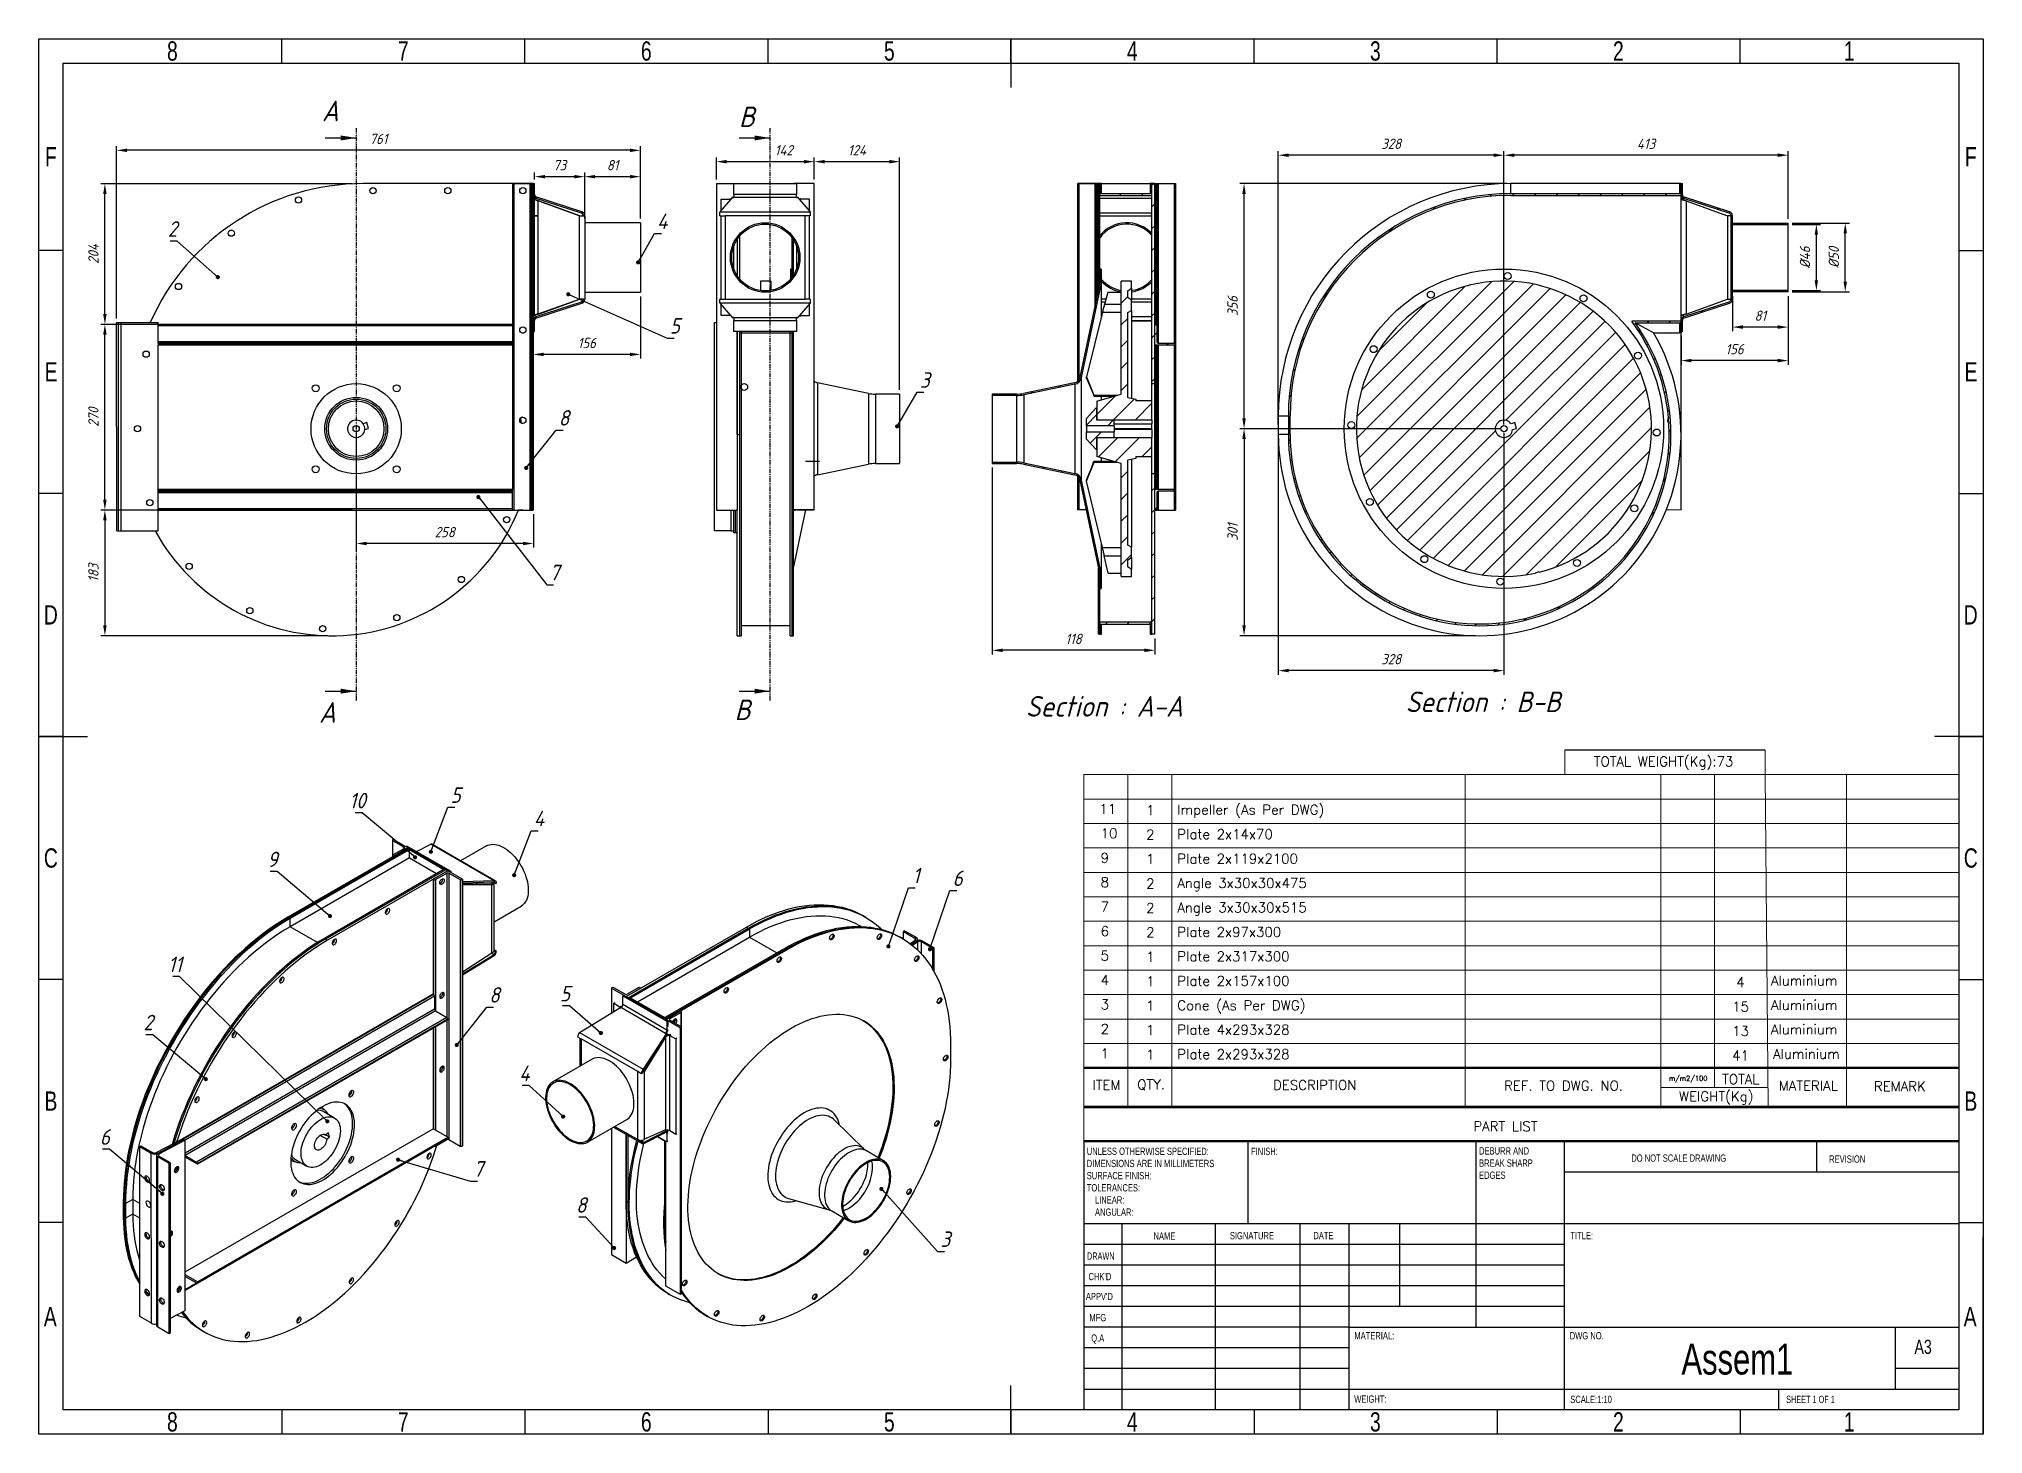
# Model space of a CAD drawing. Header units: millimetres. Extents: x -2169 to 6000, y -2300 to 596.
# Drawn here: x -2169 to 658, y -1506 to 522 of the extents above; entities that cross this region are included whole.
import ezdxf
from ezdxf.enums import TextEntityAlignment as Align

# ---------------------------------------------------------------- set-up
doc = ezdxf.new("R2010")
doc.units = ezdxf.units.MM
doc.header["$PDSIZE"] = -1
doc.linetypes.add('SLD-Phantom', pattern=[12.7, 6.35, -1.27, 1.27, -1.27, 1.27, -1.27])
doc.linetypes.add('SLD-Solid', pattern=[0])
doc.layers.add('title', color=7, linetype='Continuous', lineweight=15)
doc.styles.add('GENISO', font='geniso.shx', dxfattribs={"oblique": 15})
doc.styles.add('SLDTEXTSTYLE0', font='TXT', dxfattribs={"width": 0.75})
doc.styles.add('SLDTEXTSTYLE1', font='TXT', dxfattribs={"width": 0.686449})
doc.styles.add('SLDTEXTSTYLE2', font='TXT', dxfattribs={"width": 0.6875})
doc.styles.add('TITLE', font='romans.shx', dxfattribs={"height": 2.5})
doc.dimstyles.new('Scale', dxfattribs={"dimscale": 6, "dimtxt": 2.5, "dimasz": 2.5, "dimexe": 1, "dimexo": 1, "dimgap": 1.524, "dimtad": 1, "dimdec": 0, "dimzin": 0, "dimtxsty": 'GENISO', "dimcen": 2.5, "dimclrd": 1, "dimclre": 1, "dimclrt": 7, "dimadec": 0, "dimazin": 0, "dimtfac": 1, "dimtdec": 0, "dimtmove": 0, "dimatfit": 3, "dimfxl": 1, "dimtzin": 0, "dimlwd": -1, "dimlwe": -1, "dimarcsym": 0})
doc.dimstyles.new('Scale 1B2', dxfattribs={"dimscale": 6, "dimtxt": 2.5, "dimasz": 2.5, "dimexe": 1, "dimexo": 1, "dimgap": 1.524, "dimtad": 1, "dimdec": 0, "dimlfac": 0.5, "dimzin": 0, "dimtxsty": 'GENISO', "dimcen": 2.5, "dimclrd": 1, "dimclre": 1, "dimclrt": 7, "dimadec": 0, "dimazin": 0, "dimtfac": 1, "dimtdec": 0, "dimtmove": 0, "dimatfit": 3, "dimfxl": 1, "dimtzin": 0, "dimlwd": -1, "dimlwe": -1, "dimarcsym": 0})
pattern_1 = [(45, (-2274.591, -1541.822), (-15.8671, 15.8671), [])]

msp = doc.modelspace()

# ---------------------------------------------------------------- texts
at = {"color": 7, "linetype": 'Continuous'}
for s, insert, char_height, attachment_point, style in [('8', (-1974.5, 518.3), 28, 2, 'SLDTEXTSTYLE0'), ('7', (-1638.8, 518.3), 28, 2, 'SLDTEXTSTYLE0'), ('6', (-1285.4, 518.3), 28, 2, 'SLDTEXTSTYLE0'), ('5', (-932, 518.3), 28, 2, 'SLDTEXTSTYLE0'), ('4', (-578.7, 518.3), 28, 2, 'SLDTEXTSTYLE0'), ('3', (-225.3, 518.3), 28, 2, 'SLDTEXTSTYLE0'), ('2', (128.1, 518.3), 28, 2, 'SLDTEXTSTYLE0'), ('1', (463.8, 518.3), 28, 2, 'SLDTEXTSTYLE0'), ('F', (-2151.2, 364.6), 28, 2, 'SLDTEXTSTYLE0'), ('F', (640.5, 364.6), 28, 2, 'SLDTEXTSTYLE0'), ('E', (-2150.9, 51.9), 28, 2, 'SLDTEXTSTYLE0'), ('E', (640.8, 51.9), 28, 2, 'SLDTEXTSTYLE0'), ('D', (-2151.2, -301.5), 28, 2, 'SLDTEXTSTYLE0'), ('D', (640.4, -301.5), 28, 2, 'SLDTEXTSTYLE0'), ('C', (-2151.2, -654.9), 28, 2, 'SLDTEXTSTYLE0'), ('C', (640.5, -654.9), 28, 2, 'SLDTEXTSTYLE0'), ('B', (-2151.1, -1008.3), 28, 2, 'SLDTEXTSTYLE0'), ('B', (640.6, -1008.3), 28, 2, 'SLDTEXTSTYLE0'), ('FINISH:', (-406.1, -1090.1), 10.6, 1, 'SLDTEXTSTYLE0'), ('DO NOT SCALE DRAWING', (146.9, -1099.9), 10.601, 1, 'SLDTEXTSTYLE0'), ('REVISION', (434.6, -1101.3), 10.6, 1, 'SLDTEXTSTYLE0'), ('NAME', (-547.8, -1213.2), 10.6, 1, 'SLDTEXTSTYLE0'), ('SIGNATURE', (-436.8, -1212.7), 10.6, 1, 'SLDTEXTSTYLE0'), ('DATE', (-315.4, -1212.6), 10.6, 1, 'SLDTEXTSTYLE0'), ('TITLE:', (58.3, -1212.6), 10.6, 1, 'SLDTEXTSTYLE0'), ('DRAWN', (-644.5, -1242.3), 10.6, 1, 'SLDTEXTSTYLE1'), ("CHK'D", (-642.4, -1272.1), 10.6, 1, 'SLDTEXTSTYLE0'), ('A', (-2152, -1321.6), 28, 2, 'SLDTEXTSTYLE0'), ("APPV'D", (-646.2, -1301.1), 10.6, 1, 'SLDTEXTSTYLE0'), ('A', (639.6, -1321.6), 28, 2, 'SLDTEXTSTYLE0'), ('MFG', (-641.1, -1331.8), 10.6, 1, 'SLDTEXTSTYLE0'), ('Q.A', (-638.4, -1361.6), 10.6, 1, 'SLDTEXTSTYLE0'), ('MATERIAL:', (-255.8, -1358.2), 10.6, 1, 'SLDTEXTSTYLE0'), ('DWG NO.', (57.4, -1358.2), 10.6, 1, 'SLDTEXTSTYLE0'), ('Assem1', (301.1, -1375), 44.88, 2, 'SLDTEXTSTYLE0'), ('A3', (558.6, -1369.3), 20.57, 1, 'SLDTEXTSTYLE0'), ('WEIGHT:', (-256, -1450.3), 10.59, 1, 'SLDTEXTSTYLE0'), ('SCALE:1:10', (58.2, -1450.7), 10.6, 1, 'SLDTEXTSTYLE0'), ('SHEET 1 OF 1', (372.1, -1450.7), 10.601, 1, 'SLDTEXTSTYLE2'), ('8', (-1974.5, -1474.7), 28, 2, 'SLDTEXTSTYLE0'), ('7', (-1638.8, -1474.7), 28, 2, 'SLDTEXTSTYLE0'), ('6', (-1285.4, -1474.7), 28, 2, 'SLDTEXTSTYLE0'), ('5', (-932, -1474.7), 28, 2, 'SLDTEXTSTYLE0'), ('4', (-578.7, -1474.7), 28, 2, 'SLDTEXTSTYLE0'), ('3', (-225.3, -1474.7), 28, 2, 'SLDTEXTSTYLE0'), ('2', (128.1, -1474.7), 28, 2, 'SLDTEXTSTYLE0'), ('1', (463.8, -1474.7), 28, 2, 'SLDTEXTSTYLE0')]:
    msp.add_mtext(s, dxfattribs=dict(at, insert=insert, char_height=char_height, attachment_point=attachment_point, style=style))
at = {"color": 7, "attachment_point": 5, "style": 'GENISO'}
for s, insert, char_height in [('A', (-1744.9, 417.1), 30), ('B', (-1139.2, 408.6), 30), ('2', (-1974.3, 245.5), 22.5), ('4', (-1262.2, 256.8), 22.5), ('5', (-1243.9, 104.7), 22.5), ('3', (-880.4, 26), 22.5), ('8', (-1405.2, -29.1), 22.5), ('7', (-1418.9, -253.9), 22.5), ('A', (-1749.1, -457.3), 30), ('B', (-1145.5, -453.5), 30), ('Section : A-A', (-619.4, -448.5), 30), ('Section : B-B', (-68.5, -441.9), 30), ('10', (-1705.4, -585.5), 22.5), ('5', (-1562.6, -577.5), 22.5), ('4', (-1441.4, -611.5), 22.5), ('9', (-1829, -671), 22.5), ('1', (-893.1, -694.3), 22.5), ('1', (-893.1, -694.3), 22.5), ('6', (-832.7, -698.4), 22.5), ('11', (-1970.6, -823.5), 22.5), ('8', (-1506.2, -868), 22.5), ('5', (-1403.6, -866.1), 22.5), ('2', (-2009.6, -908.1), 22.5), ('4', (-1462.6, -981.9), 22.5), ('6', (-2072.7, -1074.6), 22.5), ('7', (-1529.7, -1120.9), 22.5), ('8', (-1380, -1173.4), 22.5), ('3', (-850.5, -1223.1), 22.5)]:
    msp.add_mtext(s, dxfattribs=dict(at, insert=insert, char_height=char_height))
at = {"layer": 'title', "color": 7, "style": 'TITLE'}
for s, height, p in [('TOTAL WEIGHT(Kg):73', 14.214, (193.8, -529.6)), ('m/m2/100', 7.11, (229.6, -989.8)), ('TOTAL', 14.21, (306.1, -990.5))]:
    msp.add_text(s, height=height, dxfattribs=at).set_placement(p, align=Align.MIDDLE)
at = {"layer": 'title', "style": 'TITLE'}
for s, height, p in [('11', 14.21, (-626.6, -604.7)), ('10', 14.21, (-624.7, -640.2)), ('9', 14.2, (-624.7, -675.8)), ('8', 14.2, (-624.7, -711.3)), ('7', 14.2, (-624.7, -746.8)), ('6', 14.2, (-624.7, -782.4)), ('5', 14.2, (-624.7, -817.9)), ('4', 14.2, (-624.7, -853.5)), ('3', 14.2, (-624.7, -889)), ('2', 14.2, (-624.7, -924.5)), ('1', 14.2, (-624.7, -960.1))]:
    msp.add_text(s, height=height, dxfattribs=at).set_placement(p)
for s, p in [('1', (-552.5, -599.4)), ('2', (-552.5, -634.9)), ('1', (-552.5, -670.5)), ('2', (-552.5, -706)), ('2', (-552.5, -741.6)), ('2', (-552.5, -777.1)), ('1', (-552.5, -812.6)), ('1', (-552.5, -848.2)), ('1', (-552.5, -883.7)), ('1', (-552.5, -919.2)), ('1', (-552.5, -954.8))]:
    msp.add_text(s, height=14.2, dxfattribs=at).set_placement(p, align=Align.MIDDLE)
at = {"layer": 'title', "color": 7, "style": 'TITLE'}
for s, p in [('Impeller (As Per DWG)', (-513.3, -605.9)), ('Plate 2x14x70', (-513.3, -641.4)), ('Plate 2x119x2100', (-513.3, -677)), ('Angle 3x30x30x475', (-513.3, -712.5)), ('Angle 3x30x30x515', (-513.3, -748)), ('Plate 2x97x300', (-513.3, -783.6)), ('Plate 2x317x300', (-513.3, -819.1)), ('Plate 2x157x100', (-513.3, -854.7)), ('Cone (As Per DWG)', (-513.3, -890.2)), ('Plate 4x293x328', (-513.3, -925.7)), ('Plate 2x293x328', (-513.3, -961.3))]:
    msp.add_text(s, height=14.214, dxfattribs=at).set_placement(p)
at = {"layer": 'title', "color": 0, "style": 'TITLE'}
for s, height, p in [('4', 14.2, (305.8, -849.5)), ('Aluminium', 14.21, (398.3, -846.8)), ('Aluminium', 14.21, (398.3, -882.3)), ('15', 14.21, (305.8, -885)), ('13', 14.21, (305.8, -920.6)), ('Aluminium', 14.21, (398.3, -917.8)), ('41', 14.21, (305.8, -956.1)), ('Aluminium', 14.21, (401.5, -953.4)), ('ITEM', 14.21, (-616.2, -998.9)), ('QTY.', 14.21, (-551.3, -998.9)), ('DESCRIPTION', 14.214, (-313.4, -999.1)), ('REF. TO DWG. NO.', 14.214, (48.4, -1000)), ('WEIGHT(Kg)', 14.21, (270.4, -1016.5)), ('MATERIAL', 14.21, (404.2, -1000)), ('REMARK', 14.21, (537.4, -1000.8)), ('PART LIST', 14.21, (-36.2, -1059))]:
    msp.add_text(s, height=height, dxfattribs=at).set_placement(p, align=Align.MIDDLE)

# ---------------------------------------------------------------- blocks, each defined once
blk = doc.blocks.new('SW_NOTE_0')
at = {"color": 0, "linetype": 'Continuous', "lineweight": 0, "char_height": 1.5, "attachment_point": 1, "style": 'SLDTEXTSTYLE0'}
for s, insert in [('UNLESS OTHERWISE SPECIFIED:', (0, 1.93)), ('SURFACE FINISH:', (0, -3.07)), ('DIMENSIONS ARE IN MILLIMETERS', (0, -0.57)), ('TOLERANCES:', (0, -5.57)), ('ANGULAR:', (1.69, -10.57)), ('LINEAR:', (1.69, -8.07))]:
    blk.add_mtext(s, dxfattribs=dict(at, insert=insert))
blk = doc.blocks.new('SW_NOTE_1')
at = {"color": 0, "linetype": 'Continuous', "lineweight": 0, "char_height": 1.5, "attachment_point": 1, "style": 'SLDTEXTSTYLE0'}
for s, insert in [('DEBURR AND', (0, 1.93)), ('BREAK SHARP', (0, -0.57)), ('EDGES', (0, -3.07))]:
    blk.add_mtext(s, dxfattribs=dict(at, insert=insert))
blk = doc.blocks.new('*D4')
at = {"color": 1, "transparency": 16777216}
for p, q in [((-2055.5, 115.5), (-2055.5, 365.9)), ((-1309, 359.9), (-2040.5, 359.9)), ((-1294, 260.6), (-1294, 365.9))]:
    blk.add_line(p, q, dxfattribs=at)
for points in [[(-2040.5, 362.4), (-2040.5, 357.4), (-2055.5, 359.9)], [(-1309, 362.4), (-1309, 357.4), (-1294, 359.9)]]:
    blk.add_solid(points, dxfattribs=at)
at = {"layer": 'Defpoints', "color": 0, "transparency": 16777216}
for p in [(-2055.5, 359.9), (-1294, 254.6), (-2055.5, 109.5)]:
    blk.add_point(p, dxfattribs=at)
at = {"color": 7, "transparency": 16777216, "insert": (-1674.8, 376.5), "char_height": 15, "attachment_point": 5, "style": 'GENISO'}
blk.add_mtext('761', dxfattribs=at)
blk = doc.blocks.new('*D5')
at = {"color": 1, "transparency": 16777216}
for p, q in [((-1294, 147.6), (-1294, 57.2)), ((-1449.7, 90.7), (-1449.7, 57.2)), ((-1309, 63.2), (-1434.7, 63.2))]:
    blk.add_line(p, q, dxfattribs=at)
for points in [[(-1434.7, 65.7), (-1434.7, 60.7), (-1449.7, 63.2)], [(-1309, 65.7), (-1309, 60.7), (-1294, 63.2)]]:
    blk.add_solid(points, dxfattribs=at)
at = {"layer": 'Defpoints', "color": 0, "transparency": 16777216}
for p in [(-1294, 153.6), (-1449.7, 96.7), (-1449.7, 63.2)]:
    blk.add_point(p, dxfattribs=at)
at = {"color": 7, "transparency": 16777216, "insert": (-1371.9, 79.8), "char_height": 15, "attachment_point": 5, "style": 'GENISO'}
blk.add_mtext('156', dxfattribs=at)
blk = doc.blocks.new('*D6')
at = {"color": 1, "transparency": 16777216}
for p, q in [((-2000.9, 106.9), (-2078.6, 106.9)), ((-2072.6, -148.1), (-2072.6, 91.9)), ((-2000.9, -163.1), (-2078.6, -163.1))]:
    blk.add_line(p, q, dxfattribs=at)
for points in [[(-2075.1, 91.9), (-2070.1, 91.9), (-2072.6, 106.9)], [(-2075.1, -148.1), (-2070.1, -148.1), (-2072.6, -163.1)]]:
    blk.add_solid(points, dxfattribs=at)
at = {"layer": 'Defpoints', "color": 0, "transparency": 16777216}
for p in [(-2072.6, 106.9), (-1994.9, 106.9), (-1994.9, -163.1)]:
    blk.add_point(p, dxfattribs=at)
at = {"color": 7, "transparency": 16777216, "insert": (-2089.3, -28.1), "char_height": 15, "attachment_point": 5, "rotation": 90, "style": 'GENISO'}
blk.add_mtext('270', dxfattribs=at)
blk = doc.blocks.new('*D8')
at = {"color": 1, "transparency": 16777216}
for p, q in [((-1707.2, -50.9), (-1707.2, -217.7)), ((-1449.6, -169), (-1449.6, -217.7)), ((-1464.6, -211.7), (-1692.2, -211.7))]:
    blk.add_line(p, q, dxfattribs=at)
for points in [[(-1692.2, -209.2), (-1692.2, -214.2), (-1707.2, -211.7)], [(-1464.6, -209.2), (-1464.6, -214.2), (-1449.6, -211.7)]]:
    blk.add_solid(points, dxfattribs=at)
at = {"layer": 'Defpoints', "color": 0, "transparency": 16777216}
for p in [(-1707.2, -44.9), (-1449.6, -163), (-1707.2, -211.7)]:
    blk.add_point(p, dxfattribs=at)
at = {"color": 7, "transparency": 16777216, "insert": (-1578.4, -195.1), "char_height": 15, "attachment_point": 5, "style": 'GENISO'}
blk.add_mtext('258', dxfattribs=at)
blk = doc.blocks.new('*D9')
at = {"color": 1, "transparency": 16777216}
for p, q in [((-1374.8, 260.6), (-1374.8, 327.6)), ((-1309, 321.6), (-1359.8, 321.6)), ((-1294, 260.6), (-1294, 327.6))]:
    blk.add_line(p, q, dxfattribs=at)
for points in [[(-1359.8, 324.1), (-1359.8, 319.1), (-1374.8, 321.6)], [(-1309, 324.1), (-1309, 319.1), (-1294, 321.6)]]:
    blk.add_solid(points, dxfattribs=at)
at = {"layer": 'Defpoints', "color": 0, "transparency": 16777216}
for p in [(-1374.8, 321.6), (-1374.8, 254.6), (-1294, 254.6)]:
    blk.add_point(p, dxfattribs=at)
at = {"color": 7, "transparency": 16777216, "insert": (-1334.4, 338.3), "char_height": 15, "attachment_point": 5, "style": 'GENISO'}
blk.add_mtext('81', dxfattribs=at)
blk = doc.blocks.new('*D10')
at = {"color": 1, "transparency": 16777216}
for p, q in [((-1447.7, 317.5), (-1447.7, 327.6)), ((-1389.8, 321.6), (-1432.7, 321.6)), ((-1374.8, 270.7), (-1374.8, 327.6))]:
    blk.add_line(p, q, dxfattribs=at)
for points in [[(-1432.7, 324.1), (-1432.7, 319.1), (-1447.7, 321.6)], [(-1389.8, 324.1), (-1389.8, 319.1), (-1374.8, 321.6)]]:
    blk.add_solid(points, dxfattribs=at)
at = {"layer": 'Defpoints', "color": 0, "transparency": 16777216}
for p in [(-1447.7, 321.6), (-1447.7, 311.5), (-1374.8, 264.7)]:
    blk.add_point(p, dxfattribs=at)
at = {"color": 7, "transparency": 16777216, "insert": (-1411.3, 338.3), "char_height": 15, "attachment_point": 5, "style": 'GENISO'}
blk.add_mtext('73', dxfattribs=at)
blk = doc.blocks.new('*D11')
at = {"color": 1, "transparency": 16777216}
for p, q in [((-1041.2, 317.5), (-1041.2, 349.4)), ((-932, 343.4), (-1026.2, 343.4)), ((-917, 11.6), (-917, 349.4))]:
    blk.add_line(p, q, dxfattribs=at)
for points in [[(-1026.2, 345.9), (-1026.2, 340.9), (-1041.2, 343.4)], [(-932, 345.9), (-932, 340.9), (-917, 343.4)]]:
    blk.add_solid(points, dxfattribs=at)
at = {"layer": 'Defpoints', "color": 0, "transparency": 16777216}
for p in [(-1041.2, 343.4), (-1041.2, 311.5), (-917, 5.6)]:
    blk.add_point(p, dxfattribs=at)
at = {"color": 7, "transparency": 16777216, "insert": (-979.1, 360), "char_height": 15, "attachment_point": 5, "style": 'GENISO'}
blk.add_mtext('124', dxfattribs=at)
blk = doc.blocks.new('*D12')
at = {"color": 1, "transparency": 16777216}
for p, q in [((-1183.5, 317.5), (-1183.5, 349.4)), ((-1056.2, 343.4), (-1168.5, 343.4)), ((-1041.2, 317.5), (-1041.2, 349.4))]:
    blk.add_line(p, q, dxfattribs=at)
for points in [[(-1168.5, 345.9), (-1168.5, 340.9), (-1183.5, 343.4)], [(-1056.2, 345.9), (-1056.2, 340.9), (-1041.2, 343.4)]]:
    blk.add_solid(points, dxfattribs=at)
at = {"layer": 'Defpoints', "color": 0, "transparency": 16777216}
for p in [(-1183.5, 343.4), (-1183.5, 311.5), (-1041.2, 311.5)]:
    blk.add_point(p, dxfattribs=at)
at = {"color": 7, "transparency": 16777216, "insert": (-1085.5, 360), "char_height": 15, "attachment_point": 5, "style": 'GENISO'}
blk.add_mtext('142', dxfattribs=at)
blk = doc.blocks.new('*D13')
at = {"color": 1, "transparency": 16777216}
for p, q in [((-1713.2, -163.1), (-2078.6, -163.1)), ((-2072.6, -178.1), (-2072.6, -330.8)), ((-1748.5, -345.8), (-2078.6, -345.8))]:
    blk.add_line(p, q, dxfattribs=at)
for points in [[(-2075.1, -178.1), (-2070.1, -178.1), (-2072.6, -163.1)], [(-2075.1, -330.8), (-2070.1, -330.8), (-2072.6, -345.8)]]:
    blk.add_solid(points, dxfattribs=at)
at = {"layer": 'Defpoints', "color": 0, "transparency": 16777216}
for p in [(-1707.2, -163.1), (-2072.6, -345.8), (-1742.5, -345.8)]:
    blk.add_point(p, dxfattribs=at)
at = {"color": 7, "transparency": 16777216, "insert": (-2089.3, -254.4), "char_height": 15, "attachment_point": 5, "rotation": 90, "style": 'GENISO'}
blk.add_mtext('183', dxfattribs=at)
blk = doc.blocks.new('*D14')
at = {"color": 1, "transparency": 16777216}
for p, q in [((-1713.2, 311.3), (-2078.6, 311.3)), ((-2072.6, 121.9), (-2072.6, 296.3)), ((-1713.2, 106.9), (-2078.6, 106.9))]:
    blk.add_line(p, q, dxfattribs=at)
for points in [[(-2075.1, 296.3), (-2070.1, 296.3), (-2072.6, 311.3)], [(-2075.1, 121.9), (-2070.1, 121.9), (-2072.6, 106.9)]]:
    blk.add_solid(points, dxfattribs=at)
at = {"layer": 'Defpoints', "color": 0, "transparency": 16777216}
for p in [(-2072.6, 311.3), (-1707.2, 311.3), (-1707.2, 106.9)]:
    blk.add_point(p, dxfattribs=at)
at = {"color": 7, "transparency": 16777216, "insert": (-2089.3, 209.1), "char_height": 15, "attachment_point": 5, "rotation": 90, "style": 'GENISO'}
blk.add_mtext('204', dxfattribs=at)
blk = doc.blocks.new('*D15')
at = {"color": 1, "transparency": 16777216}
for p, q in [((-366.4, -45.9), (-366.4, -402.5)), ((-38.3, -50.9), (-38.3, -402.5)), ((-53.3, -396.5), (-351.4, -396.5))]:
    blk.add_line(p, q, dxfattribs=at)
for points in [[(-351.4, -394), (-351.4, -399), (-366.4, -396.5)], [(-53.3, -394), (-53.3, -399), (-38.3, -396.5)]]:
    blk.add_solid(points, dxfattribs=at)
at = {"layer": 'Defpoints', "color": 0, "transparency": 16777216}
for p in [(-366.4, -39.9), (-38.3, -44.9), (-366.4, -396.5)]:
    blk.add_point(p, dxfattribs=at)
at = {"color": 7, "transparency": 16777216, "insert": (-202.3, -379.8), "char_height": 15, "attachment_point": 5, "style": 'GENISO'}
blk.add_mtext('328', dxfattribs=at)
blk = doc.blocks.new('*D16')
at = {"color": 1, "transparency": 16777216}
for p, q in [((-34.2, 311.5), (-422.2, 311.5)), ((-416.2, -29.9), (-416.2, 296.5)), ((-44.3, -44.9), (-422.2, -44.9))]:
    blk.add_line(p, q, dxfattribs=at)
for points in [[(-418.7, 296.5), (-413.7, 296.5), (-416.2, 311.5)], [(-418.7, -29.9), (-413.7, -29.9), (-416.2, -44.9)]]:
    blk.add_solid(points, dxfattribs=at)
at = {"layer": 'Defpoints', "color": 0, "transparency": 16777216}
for p in [(-416.2, 311.5), (-28.2, 311.5), (-38.3, -44.9)]:
    blk.add_point(p, dxfattribs=at)
at = {"color": 7, "transparency": 16777216, "insert": (-432.8, 133.3), "char_height": 15, "attachment_point": 5, "rotation": 90, "style": 'GENISO'}
blk.add_mtext('356', dxfattribs=at)
blk = doc.blocks.new('*D17')
at = {"color": 1, "transparency": 16777216}
for p, q in [((-44.3, -44.9), (-422.2, -44.9)), ((-416.2, -59.9), (-416.2, -330.8)), ((-79.6, -345.8), (-422.2, -345.8))]:
    blk.add_line(p, q, dxfattribs=at)
for points in [[(-418.7, -59.9), (-413.7, -59.9), (-416.2, -44.9)], [(-418.7, -330.8), (-413.7, -330.8), (-416.2, -345.8)]]:
    blk.add_solid(points, dxfattribs=at)
at = {"layer": 'Defpoints', "color": 0, "transparency": 16777216}
for p in [(-38.3, -44.9), (-416.2, -345.8), (-73.6, -345.8)]:
    blk.add_point(p, dxfattribs=at)
at = {"color": 7, "transparency": 16777216, "insert": (-432.8, -195.3), "char_height": 15, "attachment_point": 5, "rotation": 90, "style": 'GENISO'}
blk.add_mtext('301', dxfattribs=at)
blk = doc.blocks.new('*D18')
at = {"color": 1, "transparency": 16777216}
for p, q in [((-38.3, -38.9), (-38.3, 358.8)), ((359.9, 352.8), (-23.3, 352.8)), ((374.9, 260.1), (374.9, 358.8))]:
    blk.add_line(p, q, dxfattribs=at)
for points in [[(-23.3, 355.3), (-23.3, 350.3), (-38.3, 352.8)], [(359.9, 355.3), (359.9, 350.3), (374.9, 352.8)]]:
    blk.add_solid(points, dxfattribs=at)
at = {"layer": 'Defpoints', "color": 0, "transparency": 16777216}
for p in [(-38.3, 352.8), (374.9, 254.1), (-38.3, -44.9)]:
    blk.add_point(p, dxfattribs=at)
at = {"color": 7, "transparency": 16777216, "insert": (168.3, 369.4), "char_height": 15, "attachment_point": 5, "style": 'GENISO'}
blk.add_mtext('413', dxfattribs=at)
blk = doc.blocks.new('*D19')
at = {"color": 1, "transparency": 16777216}
for p, q in [((-366.4, -38.9), (-366.4, 358.8)), ((-53.3, 352.8), (-351.4, 352.8)), ((-38.3, 317.3), (-38.3, 358.8))]:
    blk.add_line(p, q, dxfattribs=at)
for points in [[(-351.4, 355.3), (-351.4, 350.3), (-366.4, 352.8)], [(-53.3, 355.3), (-53.3, 350.3), (-38.3, 352.8)]]:
    blk.add_solid(points, dxfattribs=at)
at = {"layer": 'Defpoints', "color": 0, "transparency": 16777216}
for p in [(-366.4, 352.8), (-38.3, 311.3), (-366.4, -44.9)]:
    blk.add_point(p, dxfattribs=at)
at = {"color": 7, "transparency": 16777216, "insert": (-202.3, 369.4), "char_height": 15, "attachment_point": 5, "style": 'GENISO'}
blk.add_mtext('328', dxfattribs=at)
blk = doc.blocks.new('*D20')
at = {"color": 1, "transparency": 16777216}
for p, q in [((374.9, 148.1), (374.9, 48.2)), ((219.2, 90.7), (219.2, 48.2)), ((359.9, 54.2), (234.2, 54.2))]:
    blk.add_line(p, q, dxfattribs=at)
for points in [[(234.2, 56.7), (234.2, 51.7), (219.2, 54.2)], [(359.9, 56.7), (359.9, 51.7), (374.9, 54.2)]]:
    blk.add_solid(points, dxfattribs=at)
at = {"layer": 'Defpoints', "color": 0, "transparency": 16777216}
for p in [(374.9, 154.1), (219.2, 96.7), (219.2, 54.2)]:
    blk.add_point(p, dxfattribs=at)
at = {"color": 7, "transparency": 16777216, "insert": (297, 70.8), "char_height": 15, "attachment_point": 5, "style": 'GENISO'}
blk.add_mtext('156', dxfattribs=at)
blk = doc.blocks.new('*D21')
at = {"color": 1, "transparency": 16777216}
for p, q in [((294.1, 148.1), (294.1, 96.9)), ((374.9, 148.1), (374.9, 96.9)), ((359.9, 102.9), (309.1, 102.9))]:
    blk.add_line(p, q, dxfattribs=at)
for points in [[(309.1, 105.4), (309.1, 100.4), (294.1, 102.9)], [(359.9, 105.4), (359.9, 100.4), (374.9, 102.9)]]:
    blk.add_solid(points, dxfattribs=at)
at = {"layer": 'Defpoints', "color": 0, "transparency": 16777216}
for p in [(294.1, 154.1), (374.9, 154.1), (294.1, 102.9)]:
    blk.add_point(p, dxfattribs=at)
at = {"color": 7, "transparency": 16777216, "insert": (334.5, 119.5), "char_height": 15, "attachment_point": 5, "style": 'GENISO'}
blk.add_mtext('81', dxfattribs=at)
blk = doc.blocks.new('*D28')
at = {"color": 1, "transparency": 16777216}
for p, q in [((-782.3, -101.4), (-782.3, -373)), ((-561, -367), (-767.3, -367)), ((-546, -349.6), (-546, -373))]:
    blk.add_line(p, q, dxfattribs=at)
for points in [[(-767.3, -364.5), (-767.3, -369.5), (-782.3, -367)], [(-561, -364.5), (-561, -369.5), (-546, -367)]]:
    blk.add_solid(points, dxfattribs=at)
at = {"layer": 'Defpoints', "color": 0, "transparency": 16777216}
for p in [(-782.3, -95.4), (-782.3, -367), (-546, -343.6)]:
    blk.add_point(p, dxfattribs=at)
at = {"color": 7, "transparency": 16777216, "insert": (-664.1, -350.4), "char_height": 15, "attachment_point": 5, "style": 'GENISO'}
blk.add_mtext('118', dxfattribs=at)
blk = doc.blocks.new('*D199')
at = {"color": 1, "transparency": 16777216}
for p, q in [((380.9, 254.1), (464, 254.1)), ((458, 169.1), (458, 239.1)), ((380.9, 154.1), (464, 154.1))]:
    blk.add_line(p, q, dxfattribs=at)
for points in [[(455.5, 239.1), (460.5, 239.1), (458, 254.1)], [(455.5, 169.1), (460.5, 169.1), (458, 154.1)]]:
    blk.add_solid(points, dxfattribs=at)
at = {"layer": 'Defpoints', "color": 0, "transparency": 16777216}
for p in [(374.9, 254.1), (458, 254.1), (374.9, 154.1)]:
    blk.add_point(p, dxfattribs=at)
at = {"color": 7, "transparency": 16777216, "insert": (441.3, 204.1), "char_height": 15, "attachment_point": 5, "rotation": 90, "style": 'GENISO'}
blk.add_mtext('%%C50', dxfattribs=at)
blk = doc.blocks.new('*D200')
at = {"color": 1, "transparency": 16777216}
for p, q in [((380.9, 252.1), (422, 252.1)), ((416, 171.1), (416, 237.1)), ((380.9, 156.1), (422, 156.1))]:
    blk.add_line(p, q, dxfattribs=at)
for points in [[(413.5, 237.1), (418.5, 237.1), (416, 252.1)], [(413.5, 171.1), (418.5, 171.1), (416, 156.1)]]:
    blk.add_solid(points, dxfattribs=at)
at = {"layer": 'Defpoints', "color": 0, "transparency": 16777216}
for p in [(374.9, 252.1), (416, 252.1), (374.9, 156.1)]:
    blk.add_point(p, dxfattribs=at)
at = {"color": 7, "transparency": 16777216, "insert": (399.4, 204.1), "char_height": 15, "attachment_point": 5, "rotation": 90, "style": 'GENISO'}
blk.add_mtext('%%C46', dxfattribs=at)

# ---------------------------------------------------------------- dimensions: what is measured, and where the dimension line sits
for base, p1, p2, picture, middle in [((-2055.4538, 359.9027), (-1294.0464, 254.592), (-2055.4538, 109.5351), '*D4', (-1674.7501, 376.5467)), ((-1041.2, 343.4), (-917, 5.6), (-1041.2, 311.5), '*D11', (-979.1, 360)), ((-366.4, 352.8), (-38.3, 311.3), (-366.4, -44.9), '*D19', (-202.3, 369.4)), ((-38.3, 352.8), (374.9, 254.1), (-38.3, -44.9), '*D18', (168.3, 369.4)), ((-1447.7, 321.6), (-1374.8, 264.7), (-1447.7, 311.5), '*D10', (-1411.3, 338.3)), ((-1374.8, 321.6), (-1294, 254.6), (-1374.8, 254.6), '*D9', (-1334.4, 338.3)), ((-1449.7, 63.2), (-1294, 153.6), (-1449.7, 96.7), '*D5', (-1371.9, 79.8)), ((219.2, 54.2), (374.9, 154.1), (219.2, 96.7), '*D20', (297, 70.8)), ((294.1, 102.9), (374.9, 154.1), (294.1, 154.1), '*D21', (334.5, 119.5)), ((-1707.2, -211.7), (-1449.6, -163), (-1707.2, -44.9), '*D8', (-1578.4, -195.1)), ((-366.4, -396.5), (-38.3, -44.9), (-366.4, -39.9), '*D15', (-202.3, -379.8))]:
    dim = msp.add_linear_dim(base=base, p1=p1, p2=p2, dimstyle='Scale')
    dim.commit()
    dim.dimension.update_dxf_attribs({"geometry": picture, "text_midpoint": middle})
dim = msp.add_linear_dim(base=(-1183.5, 343.4), p1=(-1041.2, 311.5), p2=(-1183.5, 311.5), dimstyle='Scale')
dim.commit()
dim.dimension.update_dxf_attribs({"geometry": '*D12', "text_midpoint": (-1085.5, 343.4), "dimtype": 160})
for base, p1, p2, picture, middle in [((-2072.6, 311.3), (-1707.2, 106.9), (-1707.2, 311.3), '*D14', (-2089.3, 209.1)), ((-416.2, 311.5), (-38.3, -44.9), (-28.2, 311.5), '*D16', (-432.8, 133.3)), ((-2072.6, 106.9), (-1994.9, -163.1), (-1994.9, 106.9), '*D6', (-2089.3, -28.1)), ((-416.2, -345.8), (-38.3, -44.9), (-73.6, -345.8), '*D17', (-432.8, -195.3)), ((-2072.6, -345.8), (-1707.2, -163.1), (-1742.5, -345.8), '*D13', (-2089.3, -254.4))]:
    dim = msp.add_linear_dim(base=base, p1=p1, p2=p2, angle=90, dimstyle='Scale')
    dim.commit()
    dim.dimension.update_dxf_attribs({"geometry": picture, "text_midpoint": middle})
for base, p1, p2, text, picture, middle in [((458, 254.1), (374.9, 154.1), (374.9, 254.1), '%%C50', '*D199', (441.3, 204.1)), ((416, 252.1), (374.9, 156.1), (374.9, 252.1), '%%C46', '*D200', (399.4, 204.1))]:
    dim = msp.add_linear_dim(base=base, p1=p1, p2=p2, angle=90, text=text, dimstyle='Scale 1B2')
    dim.commit()
    dim.dimension.update_dxf_attribs({"geometry": picture, "text_midpoint": middle})
at = {"color": 5}
dim = msp.add_linear_dim(base=(-782.3, -367), p1=(-546, -343.6), p2=(-782.3, -95.4), dimstyle='Scale 1B2', dxfattribs=at)
dim.commit()
dim.dimension.update_dxf_attribs({"geometry": '*D28', "text_midpoint": (-664.1, -350.4)})

# ---------------------------------------------------------------- hatches: boundary and pattern name
at = {"linetype": 'SLD-Solid'}
h = msp.add_hatch(dxfattribs=at)
h.set_pattern_fill('ANSI31', color=3, scale=7.06755, style=0)
h.set_pattern_definition(pattern_1)
h.paths.add_polyline_path([(-627.8, 167.1), (-625.8, 167.1), (-625.8, 311.3), (-627.8, 311.3)], flags=0)
h = msp.add_hatch(dxfattribs=at)
h.set_pattern_fill('ANSI31', color=3, scale=7.06755, style=0)
h.set_pattern_definition(pattern_1)
h.paths.add_polyline_path([(-550.1, 311.3), (-552.6, 311.3), (-552.6, 296.7), (-623.3, 296.7), (-623.3, 311.3), (-625.8, 311.3), (-625.8, 294.2), (-550.1, 294.2)], flags=0)
h = msp.add_hatch(dxfattribs=at)
h.set_pattern_fill('ANSI31', color=6, scale=7.06755, style=0)
h.set_pattern_definition(pattern_1)
h.paths.add_polyline_path([(-550.1, 20.7), (-546, 20.7), (-546, 311.3), (-550.1, 311.3)], flags=0)
h = msp.add_hatch(dxfattribs=at)
h.set_pattern_fill('ANSI31', color=3, scale=7.06755, style=0)
h.set_pattern_definition(pattern_1)
h.paths.add_polyline_path([(219.2, 296.8), (219.2, 311.5), (217.2, 311.5), (217.2, 296.8)], flags=0)
h = msp.add_hatch(dxfattribs=at)
h.set_pattern_fill('ANSI31', color=3, scale=7.06755, style=0)
h.set_pattern_definition(pattern_1)
edge = h.paths.add_edge_path(flags=0)
edge.add_line((292.1, 254.1), (294.1, 254.1))
edge.add_line((294.1, 254.1), (294.1, 264.7))
edge.add_arc((288, 264.7), 6.06, 0, 72)
edge.add_line((289.9, 270.4), (224, 291.9))
edge.add_arc((225.3, 295.7), 4.04, 180, 252, ccw=False)
edge.add_line((221.2, 295.7), (221.2, 311.5))
edge.add_line((221.2, 311.5), (219.2, 311.5))
edge.add_line((219.2, 311.5), (219.2, 295.7))
edge.add_arc((225.3, 295.7), 6.06, 180, 252)
edge.add_line((223.4, 289.9), (289.3, 268.5))
edge.add_arc((288, 264.7), 4.04, 0, 72, ccw=False)
edge.add_line((292.1, 264.7), (292.1, 254.1))
h = msp.add_hatch(dxfattribs=at)
h.set_pattern_fill('ANSI31', color=3, scale=7.06755, style=0)
h.set_pattern_definition(pattern_1)
edge = h.paths.add_edge_path(flags=0)
edge.add_line((-351.8, -26.7), (-351.8, -53.1))
edge.add_arc((-73.6, -53), 278.2, 180.022, 395.6265)
edge.add_line((152.5, 109.1), (219.2, 109.1))
edge.add_line((219.2, 109.1), (219.2, 111.6))
edge.add_line((219.2, 111.6), (147.5, 111.6))
edge.add_arc((-73.6, -53), 275.6, -179.978, 36.6546, ccw=False)
edge.add_line((-349.2, -53.1), (-349.2, -26.7))
edge.add_arc((-28.2, -26.7), 321.1, 90, 180, ccw=False)
edge.add_line((-28.2, 294.3), (219.2, 294.3))
edge.add_line((219.2, 294.3), (219.2, 296.8))
edge.add_line((219.2, 296.8), (-28.2, 296.8))
edge.add_arc((-28.2, -26.7), 323.6, 90, 180)
h = msp.add_hatch(dxfattribs=at)
h.set_pattern_fill('ANSI31', color=3, scale=7.06755, style=0)
h.set_pattern_definition(pattern_1)
h.paths.add_polyline_path([(374.9, 254.1), (294.1, 254.1), (294.1, 252.1), (374.9, 252.1)], flags=0)
h = msp.add_hatch(dxfattribs=at)
h.set_pattern_fill('ANSI31', color=6, scale=7.06755, style=0)
h.set_pattern_definition(pattern_1)
edge = h.paths.add_edge_path(flags=0)
edge.add_line((-623.8, 166.9), (-623.8, 187.3))
edge.add_line((-623.8, 187.3), (-625.8, 187.3))
edge.add_line((-625.8, 187.3), (-625.8, 167.1))
edge.add_line((-625.8, 167.1), (-654.8, 29.9))
edge.add_arc((-664.8, 31.7), 10.1, 281.6336, 349.5401, ccw=False)
edge.add_line((-662.7, 21.9), (-736.9, 6.6))
edge.add_arc((-747, 56), 50.5, 270, 281.6336, ccw=False)
edge.add_line((-747, 5.6), (-782.3, 5.6))
edge.add_line((-782.3, 5.6), (-782.3, 3.5))
edge.add_line((-782.3, 3.5), (-747, 3.5))
edge.add_arc((-747, 56), 52.5, 270, 281.6336)
edge.add_line((-736.4, 4.6), (-662.3, 19.9))
edge.add_arc((-664.8, 31.7), 12.1, 281.6336, 349.4096)
edge.add_line((-652.9, 29.5), (-623.8, 166.9))
h = msp.add_hatch(dxfattribs=at)
h.set_pattern_fill('ANSI31', color=6, scale=7.06755, style=0)
h.set_pattern_definition(pattern_1)
h.paths.add_polyline_path([(-594.9, 5.6), (-630.2, -4.8), (-630.2, -32.3), (-550.1, -32.3), (-550.1, -4.5), (-573.5, -4.5), (-573.5, -1.8), (-585.4, 0.6), (-585.4, 124.1), (-579.7, 126.9), (-579.7, 142.1), (-585.4, 145.7), (-585.4, 155.8), (-579.7, 159.5), (-579.7, 169.6), (-594.9, 169.6)], flags=0)
h = msp.add_hatch(dxfattribs=at)
h.set_pattern_fill('ANSI31', color=6, scale=7.06755, style=0)
h.set_pattern_definition(pattern_1)
edge = h.paths.add_edge_path(flags=0)
edge.add_line((12.5, -253.1), (12.8, -253.3))
edge.add_arc((-38.3, -44.9), 214.6, 283.7769, 642.2504)
edge.add_line((7.3, -254.6), (12.5, -253.1))
edge = h.paths.add_edge_path(flags=0)
edge.add_arc((-38.3, -44.9), 12.6, 35.9736, 354.9615, ccw=False)
edge.add_line((-28, -37.5), (-22.5, -36))
edge.add_line((-22.5, -36), (-20.2, -44.5))
edge.add_line((-20.2, -44.5), (-25.7, -46))
h = msp.add_hatch(dxfattribs=at)
h.set_pattern_fill('ANSI31', color=3, scale=7.06755, style=0)
h.set_pattern_definition(pattern_1)
edge = h.paths.add_edge_path(flags=0)
edge.add_line((294.1, 154.1), (292.1, 154.1))
edge.add_line((292.1, 154.1), (292.1, 143.5))
edge.add_arc((288, 143.5), 4.04, 288, 360, ccw=False)
edge.add_line((289.3, 139.7), (223.4, 118.3))
edge.add_arc((225.3, 112.5), 6.06, 108, 180)
edge.add_line((219.2, 112.5), (219.2, 96.7))
edge.add_line((219.2, 96.7), (221.2, 96.7))
edge.add_line((221.2, 96.7), (221.2, 112.5))
edge.add_arc((225.3, 112.5), 4.04, 108, 180, ccw=False)
edge.add_line((224, 116.4), (289.9, 137.8))
edge.add_arc((288, 143.5), 6.06, 288, 360)
edge.add_line((294.1, 143.5), (294.1, 154.1))
h = msp.add_hatch(dxfattribs=at)
h.set_pattern_fill('ANSI31', color=3, scale=7.06755, style=0)
h.set_pattern_definition(pattern_1)
h.paths.add_polyline_path([(294.1, 154.1), (374.9, 154.1), (374.9, 156.1), (294.1, 156.1)], flags=0)
h = msp.add_hatch(dxfattribs=at)
h.set_pattern_fill('ANSI31', color=3, scale=7.06755, style=0)
h.set_pattern_definition(pattern_1)
edge = h.paths.add_edge_path(flags=0)
edge.add_line((-545, 106.9), (-546, 106.9))
edge.add_line((-546, 106.9), (-546, 76.6))
edge.add_line((-546, 76.6), (-515.7, 76.6))
edge.add_line((-515.7, 76.6), (-515.7, 77.6))
edge.add_arc((-517.8, 77.6), 2.02, 0, 90)
edge.add_line((-517.8, 79.6), (-541, 79.6))
edge.add_arc((-541, 81.6), 2.02, 180, 270, ccw=False)
edge.add_line((-543, 81.6), (-543, 104.9))
edge.add_arc((-545, 104.9), 2.02, 0, 90)
h = msp.add_hatch(dxfattribs=at)
h.set_pattern_fill('ANSI31', color=3, scale=7.06755, style=0)
h.set_pattern_definition(pattern_1)
h.paths.add_polyline_path([(219.2, 94.4), (219.2, 109.1), (217.2, 109.1), (217.2, 94.4)], flags=0)
h = msp.add_hatch(dxfattribs=at)
h.set_pattern_fill('ANSI31', color=3, scale=7.06755, style=0)
h.set_pattern_definition(pattern_1)
h.paths.add_polyline_path([(-645.3, -40.4), (-605, -40.4), (-605, -32.3), (-630.2, -32.3), (-630.2, -14.6), (-631.3, -14.6), (-645.3, -29.8)], flags=0)
h = msp.add_hatch(dxfattribs=at)
h.set_pattern_fill('ANSI31', color=6, scale=7.06755, style=0)
h.set_pattern_definition(pattern_1)
h.paths.add_polyline_path([(-630.2, -57.5), (-605, -57.5), (-605, -49.5), (-645.3, -49.5), (-645.3, -60.1), (-631.3, -75.2), (-630.2, -75.2)], flags=0)
h = msp.add_hatch(dxfattribs=at)
h.set_pattern_fill('ANSI31', color=6, scale=7.06755, style=0)
h.set_pattern_definition(pattern_1)
h.paths.add_polyline_path([(-550.1, -57.5), (-630.2, -57.5), (-630.2, -85), (-594.9, -95.4), (-594.9, -259.5), (-579.7, -259.5), (-579.7, -249.4), (-585.4, -245.6), (-585.4, -235.5), (-579.7, -231.9), (-579.7, -216.8), (-585.4, -213.9), (-585.4, -90.5), (-573.5, -88), (-573.5, -85.3), (-550.1, -85.3)], flags=0)
h = msp.add_hatch(dxfattribs=at)
h.set_pattern_fill('ANSI31', color=6, scale=7.06755, style=0)
h.set_pattern_definition(pattern_1)
edge = h.paths.add_edge_path(flags=0)
edge.add_line((-623.8, -277.1), (-623.8, -256.7))
edge.add_line((-623.8, -256.7), (-652.9, -119.4))
edge.add_arc((-664.8, -121.6), 12.1, 10.5904, 78.3664)
edge.add_line((-662.3, -109.7), (-736.4, -94.5))
edge.add_arc((-747, -145.9), 52.5, 78.3664, 90)
edge.add_line((-747, -93.4), (-782.3, -93.4))
edge.add_line((-782.3, -93.4), (-782.3, -95.4))
edge.add_line((-782.3, -95.4), (-747, -95.4))
edge.add_arc((-747, -145.9), 50.5, 78.3664, 90, ccw=False)
edge.add_line((-736.9, -96.4), (-662.7, -111.7))
edge.add_arc((-664.8, -121.6), 10.1, 10.4599, 78.3664, ccw=False)
edge.add_line((-654.8, -119.8), (-625.8, -256.9))
edge.add_line((-625.8, -256.9), (-625.8, -277.1))
edge.add_line((-625.8, -277.1), (-623.8, -277.1))
h = msp.add_hatch(dxfattribs=at)
h.set_pattern_fill('ANSI31', color=6, scale=7.06755, style=0)
h.set_pattern_definition(pattern_1)
h.paths.add_polyline_path([(-550.1, -343.6), (-546, -343.6), (-546, -110.5), (-550.1, -110.5)], flags=0)
h = msp.add_hatch(dxfattribs=at)
h.set_pattern_fill('ANSI31', color=3, scale=7.06755, style=0)
h.set_pattern_definition(pattern_1)
edge = h.paths.add_edge_path(flags=0)
edge.add_line((-546, -163.1), (-545, -163.1))
edge.add_arc((-545, -161), 2.02, 270, 360)
edge.add_line((-543, -161), (-543, -137.8))
edge.add_arc((-541, -137.8), 2.02, 90, 180, ccw=False)
edge.add_line((-541, -135.8), (-517.8, -135.8))
edge.add_arc((-517.8, -133.8), 2.02, 270, 360)
edge.add_line((-515.7, -133.8), (-515.7, -132.8))
edge.add_line((-515.7, -132.8), (-546, -132.8))
edge.add_line((-546, -132.8), (-546, -163.1))
h = msp.add_hatch(dxfattribs=at)
h.set_pattern_fill('ANSI31', color=3, scale=7.06755, style=0)
h.set_pattern_definition(pattern_1)
h.paths.add_polyline_path([(-627.8, -343.6), (-625.8, -343.6), (-625.8, -256.9), (-627.8, -256.9)], flags=0)
h = msp.add_hatch(dxfattribs=at)
h.set_pattern_fill('ANSI31', color=3, scale=7.06755, style=0)
h.set_pattern_definition(pattern_1)
h.paths.add_polyline_path([(-550.1, -326.3), (-625.8, -326.3), (-625.8, -343.6), (-623.3, -343.6), (-623.3, -328.9), (-552.6, -328.9), (-552.6, -343.6), (-550.1, -343.6)], flags=0)

# ---------------------------------------------------------------- linework, layer by layer
at = {"color": 7, "linetype": 'SLD-Solid'}
for p, q in [((-2168.6, -1506.5), (-2168.6, 521.9)), ((-2168.6, 521.9), (658.4, 521.9)), ((-1815.2, 486.6), (-1815.2, 521.9)), ((-1461.8, 486.6), (-1461.8, 521.9)), ((-1108.4, 486.6), (-1108.4, 521.9)), ((-755.1, 521.9), (-755.1, 451.2)), ((-755.1, 486.6), (-755.1, 521.9)), ((-401.7, 486.6), (-401.7, 521.9)), ((-48.3, 486.6), (-48.3, 521.9)), ((305.1, 486.6), (305.1, 521.9)), ((658.4, 521.9), (658.4, -1506.5)), ((-2133.2, -1471.1), (-2133.2, 486.6)), ((-2133.2, 486.6), (623.1, 486.6)), ((623.1, 486.6), (623.1, -1471.1)), ((-2133.2, 214.5), (-2168.6, 214.5)), ((623.1, 214.5), (658.4, 214.5)), ((-2133.2, -138.9), (-2168.6, -138.9)), ((623.1, -138.9), (658.4, -138.9)), ((-2168.6, -492.3), (-2097.9, -492.3)), ((-2133.2, -492.3), (-2168.6, -492.3)), ((658.4, -492.3), (587.8, -492.3)), ((623.1, -492.3), (658.4, -492.3)), ((-2133.2, -845.7), (-2168.6, -845.7)), ((623.1, -845.7), (658.4, -845.7)), ((-649.1, -1080.7), (623.1, -1080.7)), ((-649.1, -1080.7), (-649.1, -1471.1)), ((-410.2, -1200.8), (-410.2, -1080.7)), ((-79.4, -1080.7), (-79.4, -1351)), ((49.2, -1080.7), (49.2, -1471.1)), ((416.7, -1125.7), (416.7, -1080.7)), ((623.1, -1125.7), (49.2, -1125.7)), ((-2133.2, -1199), (-2168.6, -1199)), ((623.1, -1200.8), (-649.1, -1200.8)), ((-593.9, -1200.8), (-593.9, -1471.1)), ((-458.3, -1200.8), (-458.3, -1471.1)), ((-335.3, -1200.8), (-335.3, -1471.1)), ((-263.2, -1471.1), (-263.2, -1200.8)), ((-189.7, -1321), (-189.7, -1200.8)), ((623.1, -1199), (658.4, -1199)), ((49.2, -1230.8), (-649.1, -1230.8)), ((658.4, -1506.5), (658.4, -1219.5)), ((49.2, -1260.9), (-649.1, -1260.9)), ((49.2, -1290.9), (-649.1, -1290.9)), ((49.2, -1321), (-649.1, -1321)), ((-263.2, -1351), (-649.1, -1351)), ((-263.2, -1351), (623.1, -1351)), ((531.2, -1441.1), (531.2, -1351)), ((-263.2, -1381), (-649.1, -1381)), ((-263.2, -1411.1), (-649.1, -1411.1)), ((623.1, -1411.1), (531.2, -1411.1)), ((-755.1, -1506.5), (-755.1, -1435.8)), ((-649.1, -1441.1), (623.1, -1441.1)), ((361.6, -1471.1), (361.6, -1441.1)), ((623.1, -1471.1), (-2133.2, -1471.1)), ((-1815.2, -1471.1), (-1815.2, -1506.5)), ((-1461.8, -1471.1), (-1461.8, -1506.5)), ((-1108.4, -1471.1), (-1108.4, -1506.5)), ((-755.1, -1471.1), (-755.1, -1506.5)), ((-401.7, -1471.1), (-401.7, -1506.5)), ((-48.3, -1471.1), (-48.3, -1506.5)), ((305.1, -1471.1), (305.1, -1506.5)), ((658.4, -1506.5), (-2168.6, -1506.5))]:
    msp.add_line(p, q, dxfattribs=at)
at = {"color": 3, "linetype": 'SLD-Solid'}
for p, q in [((-1752.1, 377.9), (-1707.2, 377.9)), ((-1150.4, 377.9), (-1105.6, 377.9)), ((-1449.7, 311.5), (-1697.1, 311.5)), ((-1480, 311.5), (-1697.1, 311.5)), ((-1697.1, 311.5), (-1697.1, 311.5)), ((-1480, 311.5), (-1480, -132.8)), ((-1480, 311.5), (-1478, 311.5)), ((-1478, 311.5), (-1478, -163.1)), ((-1478, 311.5), (-1454.8, 311.5)), ((-1449.7, 311.5), (-1457.9, 311.5)), ((-1454.8, 311.5), (-1454.8, -163.1)), ((-1454.8, 311.5), (-1452.7, 311.5)), ((-1452.7, 311.5), (-1452.7, -163.1)), ((-1452.7, 311.5), (-1450.7, 311.5)), ((-1450.7, 311.5), (-1450.7, -163.1)), ((-1450.7, 311.5), (-1449.7, 311.5)), ((-1449.7, 311.5), (-1449.7, 311.5)), ((-1449.7, 311.5), (-1449.7, -163.1)), ((-1449.7, 311.5), (-1449.7, 311.5)), ((-1449.7, 311.5), (-1447.7, 311.5)), ((-1447.7, 295.7), (-1447.7, 311.5)), ((-1183.5, 311.5), (-1158, 311.5)), ((-1183.5, 311.5), (-1183.5, -163.1)), ((-1158, 311.5), (-1067.1, 311.5)), ((-1158, 295.7), (-1158, 311.5)), ((-1149.2, 311.5), (-1146.7, 311.5)), ((-1149.2, 311.5), (-1149.2, 311.5)), ((-1146.7, 311.5), (-1146.7, 311.5)), ((-1076, 311.5), (-1073.5, 311.5)), ((-1076, 311.5), (-1076, 311.5)), ((-1073.5, 311.5), (-1073.5, 311.5)), ((-1071.5, 311.5), (-1071.5, 311.5)), ((-1041.2, 311.5), (-1071.5, 311.5)), ((-1067.1, 311.5), (-1067.1, 295.7)), ((-1041.2, -163), (-1041.2, 311.5)), ((-658.1, 311.5), (-658.1, 311.5)), ((-658.1, 311.5), (-627.8, 311.5)), ((-658.1, 24.2), (-658.1, 311.5)), ((-632.9, 311.5), (-656.1, 311.5)), ((-656.1, 26.6), (-656.1, 311.5)), ((-630.8, 311.5), (-632.9, 311.5)), ((-632.9, 133.7), (-632.9, 311.5)), ((-630.8, 311.5), (-630.8, 311.5)), ((-630.8, 143.3), (-630.8, 311.5)), ((-627.8, 311.5), (-628.8, 311.5)), ((-628.8, 152.8), (-628.8, 311.5)), ((-625.8, 311.5), (-627.8, 311.5)), ((-627.8, 311.5), (-627.8, 311.3)), ((-627.8, 311.5), (-627.8, 311.5)), ((-627.8, 311.3), (-625.8, 311.3)), ((-627.8, 167.1), (-627.8, 311.3)), ((-625.8, 311.5), (-625.8, 311.3)), ((-623.3, 311.5), (-625.8, 311.5)), ((-623.3, 311.3), (-625.8, 311.3)), ((-625.8, 311.3), (-625.8, 294.2)), ((-625.8, 167.1), (-625.8, 311.3)), ((-623.3, 311.5), (-623.3, 311.3)), ((-623.3, 311.5), (-552.6, 311.5)), ((-623.3, 296.7), (-623.3, 311.3)), ((-550.1, 311.5), (-552.6, 311.5)), ((-552.6, 311.5), (-552.6, 311.3)), ((-552.6, 311.3), (-552.6, 296.7)), ((-550.1, 311.3), (-552.6, 311.3)), ((-550.1, 311.5), (-550.1, 311.3)), ((-546, 311.5), (-550.1, 311.5)), ((-550.1, 294.2), (-550.1, 311.3)), ((-550.1, 311.3), (-546, 311.3)), ((-550.1, 20.7), (-550.1, 311.3)), ((-546, 311.5), (-546, 311.3)), ((-546, 311.5), (-545, 311.5)), ((-546, 20.7), (-546, 311.3)), ((-545, 311.5), (-543, 311.5)), ((-545, 311.5), (-545, 106.9)), ((-543, 311.5), (-543, 104.9)), ((-543, 311.5), (-541, 311.5)), ((-541, 311.5), (-517.8, 311.5)), ((-541, 311.5), (-541, 79.6)), ((-517.8, 311.5), (-515.7, 311.5)), ((-517.8, 311.5), (-517.8, 79.6)), ((-515.7, 311.5), (-515.7, 77.6)), ((-28.2, 296.8), (-28.2, 311.5)), ((219.2, 311.5), (-28.2, 311.5)), ((219.2, 311.5), (211.1, 311.5)), ((217.2, 311.5), (217.2, 296.8)), ((217.2, 311.5), (219.2, 311.5)), ((219.2, 311.5), (219.2, 296.8)), ((219.2, 295.7), (219.2, 311.5)), ((219.2, 311.5), (221.2, 311.5)), ((219.2, 311.5), (219.2, 311.5)), ((219.2, 311.5), (219.2, 311.5)), ((221.2, 295.7), (221.2, 311.5)), ((-1447.7, 295.7), (-1449.7, 295.7)), ((-1449.7, 289), (-1449.7, 295.6)), ((-1449.7, 289.3), (-1449.5, 289)), ((-1447.7, 289.3), (-1449.7, 289.3)), ((-1449.7, 289), (-1447.8, 289)), ((-1447.7, 264.7), (-1447.8, 289)), ((-1446.1, 292.3), (-1446.8, 290.3)), ((-1379.6, 268.5), (-1446.8, 290.3)), ((-1379, 270.4), (-1446.1, 292.3)), ((-1442.1, 286.4), (-1443.7, 286.8)), ((-1442.6, 264.7), (-1442.7, 286.4)), ((-1382.5, 264.7), (-1442.7, 286.4)), ((-1442.7, 286.4), (-1442.1, 286.4)), ((-1442.1, 286.7), (-1381.9, 264.7)), ((-1442.1, 286.7), (-1442.1, 286.4)), ((-1381.9, 264.7), (-1442.1, 286.4)), ((-1178, 270.4), (-1159, 292.3)), ((-1176.3, 272.4), (-1176.3, 289)), ((-1176.3, 289), (-1164, 289)), ((-1164, 289), (-1164, 289)), ((-1164, 289), (-1164, 286.4)), ((-1159, 292.3), (-1159, 291.5)), ((-1159, 291.5), (-1158, 291.5)), ((-1158, 295.7), (-1158, 291.9)), ((-1067.1, 295.7), (-1158, 295.7)), ((-1158, 291.5), (-1158, 291.9)), ((-1158, 291.9), (-1067.1, 291.9)), ((-1067.1, 291.9), (-1067.1, 295.7)), ((-1067.1, 291.9), (-1067.1, 291.5)), ((-1067.1, 291.5), (-1066.1, 291.5)), ((-1066.1, 291.5), (-1066.1, 292.3)), ((-1066.1, 292.3), (-1047.1, 270.4)), ((-1061, 289.3), (-1048.7, 289.3)), ((-1061, 286.4), (-1061, 289.3)), ((-1048.7, 289.3), (-1048.7, 272.3)), ((-625.8, 294.2), (-550.1, 294.2)), ((-550.1, 289.9), (-625.8, 289.9)), ((-552.6, 296.8), (-623.3, 296.8)), ((-552.6, 296.7), (-623.3, 296.7)), ((219.2, 296.8), (-28.2, 296.8)), ((-28.2, 294.3), (219.2, 294.3)), ((219.2, 296.8), (217.2, 296.8)), ((219.2, 294.3), (219.2, 296.8)), ((219.2, 113.1), (219.2, 295.6)), ((219.2, 112.5), (219.2, 294.3)), ((221.2, 289.3), (219.2, 289.3)), ((222.2, 290.5), (222.2, 290.3)), ((222.2, 290.3), (223.4, 289.9)), ((289.3, 268.5), (223.4, 289.9)), ((289.9, 270.4), (224, 291.9)), ((226.9, 286.7), (226.9, 121.8)), ((226.9, 286.7), (287, 264.7)), ((-1449.7, 264.7), (-1449.7, 264.7)), ((-1446.9, 264.7), (-1449.7, 264.7)), ((-1449.7, 264.7), (-1447.7, 264.7)), ((-1449.7, 264.7), (-1447.7, 264.7)), ((-1447.7, 264.7), (-1449.7, 264.7)), ((-1447.7, 119.8), (-1447.7, 264.7)), ((-1447.7, 264.7), (-1447.7, 264.7)), ((-1442.6, 264.7), (-1447.7, 264.7)), ((-1442.6, 264.7), (-1446.9, 264.7)), ((-1442.6, 122.3), (-1442.6, 264.7)), ((-1382.5, 143.5), (-1382.5, 264.7)), ((-1382.5, 264.7), (-1376.8, 264.7)), ((-1379.6, 268.5), (-1379, 270.4)), ((-1379, 268.3), (-1378.1, 270)), ((-1376.8, 264.7), (-1374.8, 264.7)), ((-1374.8, 264.7), (-1374.8, 143.5)), ((-1294, 254.6), (-1374.8, 254.6)), ((-1294, 254.6), (-1294, 213.5)), ((-1178.2, 264.7), (-1178.2, 270)), ((-1178.2, 264.7), (-1170.8, 264.7)), ((-1178, 270.4), (-1047.1, 270.4)), ((-1176.8, 264.7), (-1176.8, 143.5)), ((-1054.3, 264.7), (-1170.8, 264.7)), ((-1170.8, 264.7), (-1170.8, 143.5)), ((-1054.3, 143.5), (-1054.3, 264.7)), ((-1046.9, 264.7), (-1054.3, 264.7)), ((-1048.2, 143.5), (-1048.2, 264.7)), ((-1046.9, 270), (-1046.9, 264.7)), ((-550.1, 268.5), (-625.8, 268.5)), ((-625.8, 264.7), (-550.1, 264.7)), ((287, 264.7), (287, 143.5)), ((292.1, 264.7), (287, 264.7)), ((292.1, 254.1), (292.1, 264.7)), ((294.1, 254.1), (294.1, 264.7)), ((-1153.2, 230.4), (-1153.2, 177.8)), ((-1149.2, 172.4), (-1149.2, 235.8)), ((-1073.5, 175.4), (-1073.5, 232.8)), ((-1071.5, 178.4), (-1071.5, 229.8)), ((294.1, 254.1), (292.1, 254.1)), ((292.1, 154.1), (292.1, 254.1)), ((294.1, 254.1), (374.9, 254.1)), ((294.1, 252.1), (294.1, 254.1)), ((294.1, 252.1), (374.9, 252.1)), ((294.1, 156.1), (294.1, 252.1)), ((374.9, 252.1), (374.9, 254.1)), ((374.9, 156.1), (374.9, 252.1)), ((-1294, 213.5), (-1294, 153.6)), ((-1158.2, 188), (-1158.2, 220.3)), ((-1158, 187.4), (-1158, 220.9)), ((-1067.1, 220.9), (-1067.1, 187.4)), ((-1066.8, 220.3), (-1066.8, 188)), ((-1104.4, 169.6), (-1119.5, 169.6)), ((-1119.5, 169.6), (-1119.5, 156.2)), ((-1104.4, 169.6), (-1104.4, 156.3)), ((-1073.5, 187.3), (-1075.5, 187.3)), ((-1075.5, 187.3), (-1075.5, 172.8)), ((-623.8, 187.3), (-625.8, 187.3)), ((-625.8, 187.3), (-625.8, 167.1)), ((-623.8, 187.3), (-623.8, 166.9)), ((-579.7, 169.6), (-594.9, 169.6)), ((-594.9, 5.6), (-594.9, 169.6)), ((-579.7, 159.5), (-579.7, 169.6)), ((-1442.6, 122.3), (-1382.5, 143.5)), ((-1442.1, 122.3), (-1381.9, 143.5)), ((-1442.1, 121.8), (-1381.9, 143.5)), ((-1376.8, 143.5), (-1382.5, 143.5)), ((-1376.8, 143.5), (-1374.8, 143.5)), ((-1374.8, 153.6), (-1294, 153.6)), ((-1178.2, 143.5), (-1170.8, 143.5)), ((-1178.2, 138.2), (-1178.2, 143.5)), ((-1170.8, 143.5), (-1054.3, 143.5)), ((-1046.9, 143.5), (-1054.3, 143.5)), ((-1046.9, 143.5), (-1046.9, 138.2)), ((-625.8, 167.1), (-654.8, 29.9)), ((-623.8, 166.9), (-652.9, 29.5)), ((-627.8, 167.1), (-625.8, 167.1)), ((-627.8, 157.6), (-627.8, 167.1)), ((-623.8, 166.9), (-623.8, 118.3)), ((-616.9, 143.5), (-623.8, 143.5)), ((-614.1, 153.4), (-619, 136.4)), ((-594.9, 153.4), (-614.1, 153.4)), ((-585.4, 155.8), (-579.7, 159.5)), ((-585.4, 145.7), (-585.4, 155.8)), ((-579.7, 142.1), (-585.4, 145.7)), ((-579.7, 159.5), (-579.7, 142.1)), ((-550.1, 143.5), (-579.7, 143.5)), ((-579.7, 126.9), (-579.7, 142.1)), ((226.9, 121.8), (287, 143.5)), ((287, 143.5), (292.1, 143.5)), ((292.1, 154.1), (294.1, 154.1)), ((292.1, 143.5), (292.1, 154.1)), ((374.9, 156.1), (294.1, 156.1)), ((294.1, 154.1), (294.1, 156.1)), ((374.9, 154.1), (294.1, 154.1)), ((294.1, 143.5), (294.1, 154.1)), ((374.9, 154.1), (374.9, 156.1)), ((-1449.7, 113.1), (-1449.7, 119.8)), ((-1449.7, 119.8), (-1447.7, 119.8)), ((-1447.7, 119.2), (-1449.7, 119.2)), ((-1446.8, 117.9), (-1379.6, 139.7)), ((-1446.1, 116), (-1446.8, 117.9)), ((-1446.1, 116), (-1379, 137.8)), ((-1442.6, 122.3), (-1442.1, 122.3)), ((-1442.1, 122.3), (-1442.1, 121.8)), ((-1379.6, 139.7), (-1379, 137.8)), ((-1379, 140), (-1378.1, 138.2)), ((-1047.1, 137.8), (-1178, 137.8)), ((-1159, 116), (-1178, 137.8)), ((-1176.3, 119.8), (-1176.3, 135.9)), ((-1164.1, 119.8), (-1176.3, 119.8)), ((-1164.1, 121.8), (-1164.1, 119.8)), ((-1164.1, 119.8), (-1162.7, 120.3)), ((-1164.1, 119.8), (-1162.6, 120.1)), ((-1158, 116.7), (-1159, 116.7)), ((-1159, 116.7), (-1159, 116)), ((-1158, 116.4), (-1158, 116.7)), ((-1067.1, 116.4), (-1158, 116.4)), ((-1158, 116.4), (-1158, 112.5)), ((-1067.1, 116.7), (-1067.1, 116.4)), ((-1066.1, 116.7), (-1067.1, 116.7)), ((-1067.1, 112.5), (-1067.1, 116.4)), ((-1047.1, 137.8), (-1066.1, 116)), ((-1066.1, 116), (-1066.1, 116.7)), ((-1061, 119.2), (-1061, 121.8)), ((-1048.7, 119.2), (-1061, 119.2)), ((-1048.7, 135.9), (-1048.7, 119.2)), ((-622.2, 124.6), (-645.3, 30.5)), ((-623.8, 139.7), (-618.1, 139.7)), ((-622.2, 124.6), (-594.9, 124.6)), ((-619, 136.4), (-594.9, 136.4)), ((-585.4, 124.1), (-579.7, 126.9)), ((-585.4, 0.6), (-585.4, 124.1)), ((-579.7, 139.7), (-550.1, 139.7)), ((-579.7, 126.9), (-579.7, -0.5)), ((-579.7, 118.3), (-550.1, 118.3)), ((221.2, 119.2), (219.2, 119.2)), ((223.4, 118.3), (222.2, 117.9)), ((222.2, 117.7), (222.2, 117.9)), ((223.4, 118.3), (289.3, 139.7)), ((224, 116.4), (289.9, 137.8)), ((-2055.4, -193.4), (-2055.5, 109.5)), ((-2055.5, 109.5), (-2052.9, 109.5)), ((-2052.9, -193.4), (-2052.9, 109.5)), ((-2048.9, -193.4), (-2048.9, 109.2)), ((-1994.9, 79.6), (-1994.9, 109.5)), ((-1480, 106.9), (-1994.9, 106.9)), ((-1480, 104.9), (-1994.9, 104.9)), ((-1480, 106.9), (-1480, 104.9)), ((-1480, 104.9), (-1480, 81.6)), ((-1466.3, 94.4), (-1463.4, 94.4)), ((-1447.7, 112.5), (-1449.7, 112.5)), ((-1449.6, -163), (-1449.7, 96.7)), ((-1449.7, 96.7), (-1447.7, 96.7)), ((-1447.7, 96.7), (-1447.7, 112.5)), ((-1186.1, -193.4), (-1186.1, 109.5)), ((-1186.1, 109.5), (-1183.5, 109.5)), ((-1158, 112.5), (-1067.1, 112.5)), ((-1158, 96.7), (-1158, 112.5)), ((-1067.1, 96.7), (-1158, 96.7)), ((-1153.2, 96.7), (-1153.2, -163.1)), ((-1153.2, -53), (-1153.2, 96.7)), ((-1149.2, 96.7), (-1149.2, 94.4)), ((-1149.2, -52.2), (-1149.2, 96.7)), ((-1149.2, 94.4), (-1146.7, 94.4)), ((-1146.7, 96.7), (-1146.7, 94.4)), ((-1146.7, 94.4), (-1076, 94.4)), ((-1146.7, -345.8), (-1146.7, 94.4)), ((-1076, 94.4), (-1076, 96.7)), ((-1076, -345.8), (-1076, 94.4)), ((-1076, 94.4), (-1073.5, 94.4)), ((-1073.5, 94.4), (-1073.5, 96.7)), ((-1073.5, -52.2), (-1073.5, 96.7)), ((-1071.5, -163), (-1071.5, 96.7)), ((-1067.1, 112.5), (-1067.1, 96.7)), ((-579.7, 112.5), (-550.1, 112.5)), ((-550.1, 111.6), (-579.7, 111.6)), ((-546, 76.6), (-546, 106.9)), ((-546, 106.9), (-545, 106.9)), ((-543, 104.9), (-543, 81.6)), ((219.2, 111.6), (147.5, 111.6)), ((152.5, 109.1), (219.2, 109.1)), ((179.4, 94.4), (152.5, 109.1)), ((179.4, 94.4), (217.2, 94.4)), ((217.2, 109.1), (219.2, 109.1)), ((217.2, 109.1), (217.2, 94.4)), ((219.2, 94.4), (217.2, 94.4)), ((219.2, 96.7), (219.2, 112.5)), ((219.2, 111.6), (219.2, 109.1)), ((219.2, 109.1), (219.2, 94.4)), ((221.2, 96.7), (219.2, 96.7)), ((219.3, -163), (219.2, 96.7)), ((219.2, -52.2), (219.2, 94.4)), ((221.2, 96.7), (221.2, 112.5)), ((-1480, 81.6), (-1994.9, 81.6)), ((-1480, 79.6), (-1994.9, 79.6)), ((-1994.9, 79.6), (-1994.9, 77.6)), ((-1480, 77.6), (-1994.9, 77.6)), ((-1994.9, 77.6), (-1994.9, 76.6)), ((-1480, 76.6), (-1994.9, 76.6)), ((-1994.9, -193.4), (-1994.9, 76.6)), ((-1480, 81.6), (-1480, 79.6)), ((-1480, 79.6), (-1480, 77.6)), ((-1480, 77.6), (-1480, 76.6)), ((-515.7, 76.6), (-546, 76.6)), ((-545, 76.6), (-545, -132.8)), ((-543, 76.6), (-543, -132.8)), ((-541, 79.6), (-517.8, 79.6)), ((-541, 76.6), (-541, -132.8)), ((-517.8, 76.6), (-517.8, -132.8)), ((-515.7, 77.6), (-515.7, 76.6)), ((-515.7, 76.6), (-515.7, -132.8)), ((-652.9, 29.5), (-652.9, -119.4)), ((-645.3, 30.5), (-634.4, 4.1)), ((-645.3, 28.9), (-645.3, 30.5)), ((-645.3, 28.9), (-634.3, 2.4)), ((-962.4, 6.6), (-1036.5, 21.9)), ((-1036.5, 21.9), (-1036.5, -111.7)), ((-962.4, 6.6), (-962.4, -96.4)), ((-917, 5.6), (-952.2, 5.6)), ((-952.2, 5.6), (-952.2, -95.4)), ((-917, 5.6), (-917, -95.4)), ((-782.3, 5.6), (-782.3, 3.5)), ((-747, 5.6), (-782.3, 5.6)), ((-747, 3.5), (-782.3, 3.5)), ((-782.3, 3.5), (-782.3, -93.4)), ((-747, 3.5), (-747, -93.4)), ((-662.7, 21.9), (-736.9, 6.6)), ((-662.3, 19.9), (-736.4, 4.6)), ((-736.4, 4.6), (-736.4, -94.5)), ((-662.3, 19.9), (-662.3, -109.7)), ((-634.4, 4.1), (-599.8, 4.1)), ((-634.3, 2.4), (-634.4, 4.1)), ((-634.3, 2.4), (-605.8, 2.4)), ((-630.2, -4.8), (-594.9, 5.6)), ((-623.8, 2.4), (-623.8, -2.9)), ((-585.4, 0.6), (-573.5, -1.8)), ((-550.1, 20.7), (-546, 20.7)), ((-550.1, -4.5), (-550.1, 20.7)), ((-546, -110.5), (-546, 20.7)), ((-645.3, -29.8), (-631.3, -14.6)), ((-631.3, -14.6), (-630.2, -14.6)), ((-630.2, -4.8), (-630.2, -32.3)), ((-630.2, -32.3), (-630.2, -14.6)), ((-573.5, -1.8), (-573.5, -4.5)), ((-550.1, -4.5), (-573.5, -4.5)), ((-550.1, -32.3), (-550.1, -4.5)), ((-351.8, -26.7), (-366.4, -26.7)), ((-366.4, -26.8), (-366.4, -53.1)), ((-351.8, -26.7), (-351.8, -53.1)), ((-349.2, -53.1), (-349.2, -26.7)), ((-1691.5, -36), (-1697, -37.5)), ((-1694.6, -46), (-1689.1, -44.5)), ((-1689.1, -44.5), (-1691.5, -36)), ((-1449.7, -53.8), (-1449.7, -52.2)), ((-1153.2, -53), (-1149.2, -53)), ((-1149.2, -345.8), (-1149.2, -52.2)), ((-1073.5, -345.8), (-1073.5, -52.2)), ((-1073.5, -53), (-1071.5, -53)), ((-645.3, -40.4), (-645.3, -29.8)), ((-605, -40.4), (-645.3, -40.4)), ((-645.3, -40.4), (-645.3, -49.5)), ((-645.3, -49.5), (-605, -49.5)), ((-645.3, -60.1), (-645.3, -49.5)), ((-605, -32.3), (-630.2, -32.3)), ((-550.1, -32.3), (-630.2, -32.3)), ((-605, -40.4), (-605, -32.3)), ((-605, -37.5), (-550.1, -37.5)), ((-605, -40.4), (-605, -49.5)), ((-605, -44.5), (-550.1, -44.5)), ((-550.1, -46), (-605, -46)), ((-605, -57.5), (-605, -49.5)), ((-550.1, -32.3), (-550.1, -37.5)), ((-550.1, -44.5), (-550.1, -37.5)), ((-550.1, -46), (-550.1, -44.5)), ((-550.1, -46), (-550.1, -57.5)), ((-351.8, -53.1), (-366.4, -53.1)), ((-22.5, -36), (-28, -37.5)), ((-25.7, -46), (-20.2, -44.5)), ((-20.2, -44.5), (-22.5, -36)), ((-631.3, -75.2), (-645.3, -60.1)), ((-630.2, -75.2), (-631.3, -75.2)), ((-630.2, -57.5), (-605, -57.5)), ((-630.2, -75.2), (-630.2, -57.5)), ((-630.2, -57.5), (-630.2, -85)), ((-630.2, -57.5), (-550.1, -57.5)), ((-550.1, -85.3), (-550.1, -57.5)), ((-1053.9, -92.2), (-1033.7, -92.2)), ((-1036.5, -111.7), (-962.4, -96.4)), ((-952.2, -95.4), (-917, -95.4)), ((-782.3, -93.4), (-782.3, -95.4)), ((-782.3, -93.4), (-747, -93.4)), ((-782.3, -95.4), (-747, -95.4)), ((-736.9, -96.4), (-662.7, -111.7)), ((-736.4, -94.5), (-662.3, -109.7)), ((-645.3, -120.9), (-634.3, -93.6)), ((-634.4, -92.2), (-605.7, -92.2)), ((-634.3, -93.6), (-601.1, -93.6)), ((-594.9, -95.4), (-630.2, -85)), ((-623.8, -86.9), (-623.8, -92.2)), ((-594.9, -259.5), (-594.9, -95.4)), ((-573.5, -88), (-585.4, -90.5)), ((-585.4, -213.9), (-585.4, -90.5)), ((-579.7, -89.3), (-579.7, -216.8)), ((-573.5, -85.3), (-550.1, -85.3)), ((-573.5, -85.3), (-573.5, -88)), ((-550.1, -110.5), (-550.1, -85.3)), ((-546, -110.5), (-550.1, -110.5)), ((-550.1, -343.6), (-550.1, -110.5)), ((-546, -343.6), (-546, -110.5)), ((-1994.9, -133.8), (-1994.9, -132.8)), ((-1994.9, -132.8), (-1480, -132.8)), ((-1994.9, -133.8), (-1480, -133.8)), ((-1994.9, -135.8), (-1994.9, -133.8)), ((-1994.9, -135.8), (-1480, -135.8)), ((-1994.9, -137.8), (-1994.9, -135.8)), ((-1994.9, -137.8), (-1480, -137.8)), ((-1994.9, -161), (-1994.9, -137.8)), ((-1480, -133.8), (-1480, -132.8)), ((-1480, -135.8), (-1480, -133.8)), ((-1480, -137.8), (-1480, -135.8)), ((-1480, -161), (-1480, -137.8)), ((-658.1, -163), (-658.1, -114)), ((-656.1, -163), (-656.1, -116.5)), ((-654.8, -119.8), (-625.8, -256.9)), ((-652.9, -119.4), (-623.8, -256.7)), ((-645.3, -120.9), (-645.3, -119.3)), ((-622.2, -217.6), (-645.3, -120.9)), ((-546, -163.1), (-546, -132.8)), ((-546, -132.8), (-515.7, -132.8)), ((-543, -137.8), (-543, -161)), ((-517.8, -135.8), (-541, -135.8)), ((-541, -135.8), (-541, -163.1)), ((-517.8, -135.8), (-517.8, -163.1)), ((-515.7, -132.8), (-515.7, -133.8)), ((-515.7, -133.8), (-515.7, -163.1)), ((-1994.9, -161), (-1480, -161)), ((-1994.9, -163.1), (-1994.9, -161)), ((-1994.9, -163.1), (-1480, -163.1)), ((-1480, -163.1), (-1480, -161)), ((-1480, -163.1), (-1478, -163.1)), ((-1478, -163.1), (-1454.8, -163.1)), ((-1464.8, -163.1), (-1471.2, -163.1)), ((-1454.8, -163.1), (-1452.7, -163.1)), ((-1452.7, -163.1), (-1450.7, -163.1)), ((-1450.7, -163.1), (-1449.7, -163.1)), ((-1449.6, -163), (-1449.7, -163)), ((-1183.5, -163.1), (-1153.2, -163.1)), ((-1162.3, -163.1), (-1162.3, -193.4)), ((-1158.3, -196.4), (-1158.3, -163.1)), ((-1155.8, -196.4), (-1155.8, -163.1)), ((-1154.2, -163.1), (-1154.4, -163.1)), ((-1153.2, -163.1), (-1154.2, -163.1)), ((-1153.2, -345.8), (-1153.2, -163.1)), ((-1071.5, -247.4), (-1053.6, -163)), ((-1071.5, -163), (-1071.5, -163.1)), ((-1041.2, -163), (-1071.5, -163)), ((-1071.5, -345.8), (-1071.5, -163)), ((-1071.5, -163.1), (-1070.4, -163.1)), ((-1066.4, -163), (-1068.4, -163)), ((-1068.4, -163.1), (-1068.4, -163)), ((-1066.4, -163), (-1043.2, -163)), ((-1041.2, -163), (-1041.2, -163)), ((-645.7, -163), (-656.1, -163)), ((-545, -163.1), (-546, -163.1)), ((-544.8, -163.1), (-543, -163.1)), ((-543, -161), (-543, -163.1)), ((-543, -163.1), (-541, -163.1)), ((-541, -163.1), (-517.8, -163.1)), ((-517.8, -163.1), (-515.7, -163.1)), ((219.3, -163), (197.7, -163.1)), ((-1162.3, -193.4), (-1186.1, -193.4)), ((-1162.3, -193.4), (-1186.1, -193.4)), ((-1186.1, -193.4), (-1186.1, -193.4)), ((-1162.3, -193.4), (-1162.3, -193.4)), ((-1155.8, -196.4), (-1158.3, -196.4)), ((-1153.2, -196.4), (-1155.8, -196.4)), ((-623.8, -210.9), (-623.8, -256.7)), ((-622.2, -217.6), (-594.9, -217.6)), ((-579.7, -216.8), (-585.4, -213.9)), ((-579.7, -231.9), (-579.7, -216.8)), ((-627.8, -256.9), (-627.8, -247.4)), ((-619.5, -229.4), (-594.9, -229.4)), ((-614, -254.6), (-619.5, -229.4)), ((-585.4, -235.5), (-579.7, -231.9)), ((-585.4, -245.6), (-585.4, -235.5)), ((-579.7, -249.4), (-585.4, -245.6)), ((-579.7, -231.9), (-579.7, -249.4)), ((-579.7, -259.5), (-579.7, -249.4)), ((12.5, -253.1), (7.3, -254.6)), ((12.8, -253.3), (12.5, -253.1)), ((-625.8, -256.9), (-627.8, -256.9)), ((-627.8, -343.6), (-627.8, -256.9)), ((-625.8, -256.9), (-625.8, -277.1)), ((-625.8, -343.6), (-625.8, -256.9)), ((-625.8, -277.1), (-623.8, -277.1)), ((-623.8, -256.7), (-623.8, -277.1)), ((-614, -254.6), (-594.9, -254.6)), ((-594.9, -259.5), (-579.7, -259.5)), ((-1146.7, -331.1), (-1076, -331.1)), ((-625.8, -326.3), (-625.8, -343.6)), ((-550.1, -326.3), (-625.8, -326.3)), ((-623.3, -328.9), (-552.6, -328.9)), ((-623.3, -343.6), (-623.3, -328.9)), ((-552.6, -328.9), (-552.6, -343.6)), ((-550.1, -343.6), (-550.1, -326.3)), ((-1153.2, -345.8), (-1149.2, -345.8)), ((-1149.2, -345.8), (-1146.7, -345.8)), ((-1076, -345.8), (-1073.5, -345.8)), ((-1073.5, -345.8), (-1071.5, -345.8)), ((-625.8, -343.6), (-627.8, -343.6)), ((-625.8, -343.6), (-623.3, -343.6)), ((-552.6, -343.6), (-550.1, -343.6)), ((-546, -343.6), (-550.1, -343.6)), ((-1752.1, -426.4), (-1707.2, -426.4)), ((-1150.4, -426.4), (-1105.6, -426.4)), ((-1654.4, -643), (-1654.4, -665.2)), ((-1653.8, -642.2), (-1653.1, -641.8)), ((-1637.4, -653.3), (-1653.8, -643.8)), ((-1653.8, -664.4), (-1653.8, -643.8)), ((-1653.1, -641.8), (-1631.7, -654.1)), ((-1619.7, -659.4), (-1598.9, -648.8)), ((-1506.4, -702.3), (-1598.9, -648.8)), ((-1504.6, -702.6), (-1597.4, -649)), ((-1631.7, -654.1), (-1806.6, -755.1)), ((-1630.3, -655), (-1805.2, -755.9)), ((-1628.5, -656), (-1803.4, -757)), ((-1629.9, -668.8), (-1803.4, -768.9)), ((-1654.4, -665.3), (-1654.4, -667.3)), ((-1653.8, -664.4), (-1637.4, -655)), ((-1653.1, -666.5), (-1653.8, -666.1)), ((-1653.8, -666.9), (-1653.8, -666.1)), ((-1631.7, -654.1), (-1642.4, -660.3)), ((-1637.4, -655), (-1637.4, -653.3)), ((-1634.8, -652.4), (-1633.4, -651.5)), ((-1569.1, -688.6), (-1633.4, -651.5)), ((-1631.7, -654.1), (-1631.7, -654.1)), ((-1630.3, -655), (-1631.7, -654.1)), ((-1630.3, -655), (-1631.7, -654.1)), ((-1628.5, -656), (-1630.3, -655)), ((-1628.5, -656), (-1629.9, -656.8)), ((-1629.9, -656.8), (-1580, -685.7)), ((-1629.9, -668.8), (-1629.9, -656.8)), ((-1629.9, -668.8), (-1590.3, -691.6)), ((-1628.5, -656), (-1578.5, -684.8)), ((-1628.5, -656), (-1628.5, -656)), ((-1517.8, -651.3), (-1555.6, -673.1)), ((-1578.5, -684.8), (-1753.4, -785.8)), ((-1576.7, -685.9), (-1751.7, -786.9)), ((-1576.7, -685.9), (-1751.7, -786.9)), ((-1573.9, -687.5), (-1748.8, -788.5)), ((-1573.9, -687.5), (-1595.3, -699.9)), ((-1595.3, -699.9), (-1594.6, -700.3)), ((-1595.3, -699.9), (-1595.3, -867)), ((-1594.6, -700.3), (-1594.6, -867.4)), ((-1591.7, -700.3), (-1575.3, -690.8)), ((-1591.7, -700.3), (-1591.7, -891.3)), ((-1588.5, -692.7), (-1588.5, -692.7)), ((-1576.7, -685.9), (-1578.5, -684.8)), ((-1576.7, -685.9), (-1576.7, -685.9)), ((-1573.9, -687.5), (-1576.7, -685.9)), ((-1570.5, -689.4), (-1576.7, -685.9)), ((-1575.3, -690.8), (-1575.3, -900.8)), ((-1552.5, -699.9), (-1573.9, -687.5)), ((-1572.5, -690.8), (-1556, -700.3)), ((-1572.5, -690.8), (-1572.5, -1078.3)), ((-1570.5, -689.4), (-1569.1, -688.6)), ((-1569.1, -690.3), (-1569.1, -688.6)), ((-1556, -700.3), (-1556, -1087.8)), ((-1553.2, -700.3), (-1552.5, -699.9)), ((-1553.2, -700.3), (-1553.2, -1087.8)), ((-1552.5, -699.9), (-1552.5, -1087.4)), ((-1506.4, -702.3), (-1552.5, -703.7)), ((-1506.8, -704.1), (-1552.5, -705.5)), ((-1532.2, -704.9), (-1530.7, -706.9)), ((-1510, -704.2), (-1510, -706.4)), ((-1506.8, -705), (-1508.2, -704.1)), ((-1506.8, -704.1), (-1506.4, -702.3)), ((-1504.7, -706.2), (-1506.8, -705)), ((-1506.7, -803.7), (-1506.7, -705)), ((-1506.3, -704.1), (-1505.6, -702.3)), ((-1504.7, -706.2), (-1503.3, -705.3)), ((-1510.8, -706.8), (-1552.5, -706.9)), ((-1509.8, -707.8), (-1552.5, -707.9)), ((-1510.8, -706.8), (-1509.8, -707.8)), ((-1509.8, -806.7), (-1509.8, -707.8)), ((-1805.2, -755.9), (-1806.6, -755.1)), ((-1803.4, -757), (-1805.2, -755.9)), ((-1803.4, -768.9), (-1803.4, -757)), ((-1506.7, -761.5), (-1467.4, -738.8)), ((-968.4, -754), (-970.8, -752.6)), ((-966.1, -755.3), (-967.9, -754.2)), ((-1763.6, -791.9), (-1803.4, -768.9)), ((-1751.7, -786.9), (-1753.4, -785.8)), ((-1748.8, -788.5), (-1751.7, -786.9)), ((-1751.7, -786.9), (-1751.7, -786.9)), ((-1314.8, -870.3), (-1139.9, -769.3)), ((-1311.9, -872), (-1137, -771)), ((-1310.2, -873), (-1135.2, -772)), ((-1298.4, -878.1), (-1135.2, -784)), ((-1139.9, -769.3), (-1137, -771)), ((-1137, -771), (-1135.2, -772)), ((-1135.2, -772), (-1135.2, -784)), ((-1135.2, -784), (-1095.6, -806.8)), ((-972.7, -768.4), (-973.5, -767.9)), ((-914.4, -785.2), (-916.2, -784.1)), ((-913, -786), (-914.4, -785.2)), ((-909.7, -774.6), (-911.5, -775.6)), ((-911.5, -786.8), (-911.5, -775.6)), ((-911.5, -775.6), (-894.7, -785.3)), ((-909.7, -774.6), (-892.9, -784.2)), ((-901.8, -793.3), (-894.7, -788.8)), ((-900.3, -794.5), (-892.9, -789.8)), ((-898.8, -795.7), (-891.1, -790.9)), ((-894.7, -785.3), (-892.9, -784.2)), ((-894.7, -785.3), (-894.7, -788.8)), ((-894.7, -788.8), (-892.9, -789.8)), ((-891.1, -790.9), (-892.9, -789.8)), ((-891.1, -790.9), (-891.1, -802.4)), ((-891, -789), (-891, -787)), ((-885.4, -790.6), (-883.6, -789.6)), ((-868.6, -800.3), (-885.4, -790.6)), ((-885.4, -808.2), (-885.4, -790.6)), ((-866.8, -799.3), (-883.6, -789.6)), ((-1552.5, -834.5), (-1509.8, -806.7)), ((-1552.5, -837.3), (-1506.8, -809.3)), ((-1552.5, -838.9), (-1506.4, -810.6)), ((-1510.5, -807.2), (-1506.8, -809.3)), ((-1506.7, -803.7), (-1506.8, -803.9)), ((-1504.7, -805.1), (-1506.8, -803.9)), ((-1506.8, -809.3), (-1506.4, -810.6)), ((-1503.3, -804.3), (-1506.7, -802.3)), ((-1506.3, -808.9), (-1505.6, -810)), ((-1504.7, -805.1), (-1503.3, -804.3)), ((-1260.2, -901.8), (-1085.3, -800.9)), ((-1258.4, -902.9), (-1083.5, -801.9)), ((-1258.4, -902.9), (-1083.5, -801.9)), ((-1246.3, -897.5), (-1082.1, -802.7)), ((-1085.3, -800.9), (-1083.5, -801.9)), ((-1083.5, -801.9), (-1082.1, -802.7)), ((-1083.5, -801.9), (-1083.5, -801.9)), ((-866.8, -799.3), (-868.6, -800.3)), ((-868.6, -831), (-868.6, -800.3)), ((-866.9, -834.2), (-866.8, -799.3)), ((-1595.3, -866.9), (-1959.4, -1077.1)), ((-1594.6, -867.4), (-1958.7, -1077.6)), ((-1593.2, -869.8), (-1955.8, -1079.2)), ((-1595.3, -866.9), (-1594.6, -867.4)), ((-1593.2, -869.8), (-1593.2, -888.8)), ((-1335.5, -857.5), (-1336.2, -858)), ((-1336.2, -858), (-1314.8, -870.3)), ((-1336.2, -858), (-1336.2, -894.3)), ((-1316.2, -867), (-1332.7, -857.5)), ((-1318.1, -868.4), (-1319.6, -869.2)), ((-1319.6, -869.2), (-1255.3, -906.3)), ((-1319.6, -882.1), (-1319.6, -869.2)), ((-1318.1, -868.4), (-1253.9, -905.5)), ((-1314.8, -870.3), (-1293.4, -858)), ((-1314.8, -870.3), (-1311.9, -872)), ((-1297, -857.5), (-1313.4, -867)), ((-1311.9, -872), (-1310.2, -873)), ((-1311.9, -872), (-1311.9, -872)), ((-1310.2, -873), (-1308.7, -872.2)), ((-1260.2, -901.8), (-1310.2, -873)), ((-1310.2, -873), (-1310.2, -873)), ((-1258.8, -901), (-1308.7, -872.2)), ((-1293.4, -858), (-1294.1, -857.5)), ((-1593.2, -888.8), (-1955.8, -1098.2)), ((-1591.7, -891.3), (-1955.8, -1101.5)), ((-1575.3, -900.7), (-1939.4, -1110.9)), ((-1573.9, -903.2), (-1938, -1113.4)), ((-1573.9, -904), (-1938, -1114.2)), ((-1591.7, -891.3), (-1575.3, -900.7)), ((-1573.9, -903.2), (-1573.9, -904)), ((-1382.3, -922.6), (-1321.4, -885.1)), ((-1331.1, -879.3), (-1332.5, -880.1)), ((-1332.5, -892), (-1332.5, -880.1)), ((-1332.5, -880.1), (-1323.8, -885.1)), ((-1323.8, -885.1), (-1322.4, -884.3)), ((-1323.8, -885.1), (-1323.8, -886.6)), ((-1321.4, -885.1), (-1322.9, -886.6)), ((-1322.9, -886.6), (-1322.2, -887)), ((-1322.2, -887), (-1321.5, -886.4)), ((-1321.6, -885.2), (-1321.8, -884.8)), ((-1321.5, -886.4), (-1257.3, -923.5)), ((-1321.4, -885.1), (-1321.1, -885.9)), ((-1255.3, -919.2), (-1319.6, -882.1)), ((-1260.2, -901.8), (-1258.4, -902.9)), ((-1260.2, -901.8), (-1260.2, -901.8)), ((-1258.4, -902.9), (-1258.4, -902.9)), ((-1258.4, -902.9), (-1257, -903.7)), ((-1257, -903.7), (-1235.6, -891.3)), ((-1257, -903.7), (-1257, -903.7)), ((-1235.6, -916.1), (-1257, -903.7)), ((-1257, -903.7), (-1257, -903.7)), ((-1234.8, -893.4), (-1251.3, -902.9)), ((-1251.3, -904.5), (-1251.3, -902.9)), ((-1251.3, -904.5), (-1234.8, -914)), ((-1235.6, -891.3), (-1234.8, -891.7)), ((-1234.8, -914), (-1234.8, -893.4)), ((-1234.3, -914.8), (-1234.2, -892.6)), ((-1595.3, -916.4), (-1595.3, -1062.6)), ((-1594.6, -916), (-1594.6, -1063)), ((-1591.7, -914.3), (-1591.7, -1064.7)), ((-1575.3, -904.9), (-1575.3, -1074.2)), ((-1385.4, -928.9), (-1380.2, -932)), ((-1382.3, -922.6), (-1289.7, -976)), ((-1381.9, -930.9), (-1381.9, -971.7)), ((-1297.8, -979.5), (-1380.2, -932)), ((-1380.2, -932), (-1380.2, -970.7)), ((-1255.7, -923), (-1289.7, -976)), ((-1255.3, -924.4), (-1289.3, -977.3)), ((-1257.4, -929.5), (-1288.2, -978.8)), ((-1257.4, -929.5), (-1258.4, -929.2)), ((-1257.3, -923.5), (-1258, -924.1)), ((-1258, -924.1), (-1257.3, -924.5)), ((-1257.4, -929.5), (-1257.4, -1064.2)), ((-1257.3, -924.5), (-1255.7, -923)), ((-1257.3, -923.5), (-1257, -924.3)), ((-1257, -927.1), (-1257, -927)), ((-1255.7, -923), (-1255.3, -924.4)), ((-1253.9, -905.5), (-1255.3, -906.3)), ((-1255.3, -906.3), (-1255.3, -919.2)), ((-1255.3, -919.2), (-1253.9, -918.4)), ((-1253.9, -905.5), (-1253.9, -913.7)), ((-1251, -926.9), (-1249.6, -926.1)), ((-1251, -926.9), (-1242.3, -931.9)), ((-1251, -1065.8), (-1251, -926.9)), ((-1240.9, -931.1), (-1242.3, -931.9)), ((-1242.3, -931.9), (-1242.3, -1070.8)), ((-1234.8, -915.6), (-1235.6, -916.1)), ((-1235.6, -1303.6), (-1235.6, -916.1)), ((-1234.9, -1303.2), (-1234.8, -915.6)), ((-1234.3, -1302.3), (-1234.2, -914.8)), ((-842.9, -940.8), (-842.9, -962.3)), ((-1364.2, -961.5), (-1421.3, -994.4)), ((-1292.6, -982.5), (-1297.8, -979.5)), ((-1297.8, -1078.4), (-1297.8, -979.5)), ((-1291.1, -981.7), (-1292.6, -982.5)), ((-1289.6, -977.9), (-1290.3, -976.8)), ((-1289.9, -978.2), (-1288.2, -978.8)), ((-1289.3, -977.3), (-1289.7, -976)), ((-1288.2, -1077.7), (-1288.2, -978.8)), ((-1750.9, -1037.3), (-1757.4, -1030.9)), ((-1738.6, -1047), (-1755.2, -1037.4)), ((-1955.8, -1270.8), (-1595.3, -1062.6)), ((-1749.9, -1077.8), (-1759.6, -1072.2)), ((-1753.6, -1070.6), (-1751.6, -1071.8)), ((-1747.7, -1068.3), (-1751.6, -1071.8)), ((-1751.1, -1071.3), (-1746, -1074.3)), ((-1746, -1074.3), (-1747.7, -1068.3)), ((-1573.9, -1075), (-1595.3, -1062.6)), ((-1370.9, -1081.9), (-1313.7, -1048.9)), ((-1336.2, -1061.9), (-1336.2, -1245.4)), ((-1333.1, -1060.1), (-1291.3, -1084.2)), ((-1331.3, -1059.1), (-1297.8, -1078.4)), ((-1314.8, -1070.6), (-1314.8, -1257.8)), ((-1314.8, -1167.9), (-1314.8, -1070.6)), ((-1311.9, -1168.9), (-1311.9, -1072.3)), ((-1289.7, -1084.4), (-1255.7, -1067)), ((-1289.3, -1082.5), (-1255.3, -1065.2)), ((-1257.4, -1064.2), (-1288.2, -1077.7)), ((-1269.2, -1073.9), (-1260.2, -1079.1)), ((-1255.3, -1081.7), (-1269, -1073.8)), ((-1256.8, -1064.9), (-1257.8, -1064.4)), ((-1256.8, -1064.9), (-1257.5, -1065.1)), ((-1257.5, -1065.1), (-1256.8, -1065.5)), ((-1257.1, -1067.7), (-1255.3, -1068.8)), ((-1255.1, -1065.2), (-1257, -1064.1)), ((-1257, -1065.4), (-1256.8, -1064.9)), ((-1256.8, -1065.5), (-1255.3, -1065.2)), ((-1255.7, -1067), (-1255.3, -1065.2)), ((-1255.3, -1068.8), (-1253.9, -1068)), ((-1255.3, -1068.8), (-1255.3, -1081.7)), ((-1242.3, -1070.8), (-1251, -1065.8)), ((-1240.9, -1070), (-1242.3, -1070.8)), ((-968.6, -1092.2), (-1012.3, -1049.5)), ((-2021.8, -1088.4), (-2020.1, -1087.3)), ((-2021.8, -1088.4), (-2005.1, -1098)), ((-2021.8, -1335.7), (-2021.8, -1088.4)), ((-2020.1, -1087.3), (-2003.3, -1097)), ((-2003.3, -1097), (-2005.1, -1098)), ((-2005, -1345.4), (-2005.1, -1098)), ((-1997.7, -1100.8), (-1997.7, -1348)), ((-1959.4, -1077.1), (-1997.6, -1097.2)), ((-1997.6, -1097.2), (-1995.8, -1098.3)), ((-1957.6, -1078.2), (-1995.8, -1098.3)), ((-1994, -1099.3), (-1995.8, -1098.3)), ((-1994, -1102.4), (-1995.8, -1103.4)), ((-1955.8, -1079.2), (-1994, -1099.3)), ((-1994, -1102.4), (-1994, -1099.3)), ((-1977.2, -1112.1), (-1994, -1102.4)), ((-1959.4, -1077.1), (-1957.6, -1078.2)), ((-1957.6, -1078.2), (-1955.8, -1079.2)), ((-1955.8, -1326.8), (-1955.8, -1079.2)), ((-1955.8, -1297), (-1593.6, -1087.9)), ((-1955.8, -1101.5), (-1939.4, -1110.9)), ((-1938.4, -1286.9), (-1574.3, -1076.8)), ((-1938, -1285.2), (-1573.9, -1075)), ((-1938, -1286), (-1573.9, -1075.8)), ((-1749.9, -1077.8), (-1746, -1074.3)), ((-1591.7, -1087.8), (-1575.3, -1078.3)), ((-1591.7, -1086.8), (-1591.7, -1087.8)), ((-1575.3, -1077.3), (-1575.3, -1078.3)), ((-1573.9, -1075.8), (-1573.9, -1075)), ((-1572.5, -1078.3), (-1556, -1087.8)), ((-1553.2, -1087.8), (-1552.5, -1087.4)), ((-1292.6, -1081.4), (-1297.8, -1078.4)), ((-1291.1, -1080.6), (-1293.2, -1079.4)), ((-1291.1, -1080.6), (-1292.6, -1081.4)), ((-1289.3, -1082.5), (-1291, -1081.5)), ((-1289.6, -1082.6), (-1290.3, -1084.5)), ((-1289.3, -1082.5), (-1289.7, -1084.4)), ((-1260.2, -1079.1), (-1260.2, -1078.8)), ((-1260.2, -1079.1), (-1258.4, -1080.1)), ((-1258.4, -1080.1), (-1258.4, -1079.9)), ((-1258.4, -1200.5), (-1258.4, -1079.9)), ((-1257, -1291.2), (-1257, -1080.7)), ((-1253.9, -1080.8), (-1255.3, -1081.7)), ((-940.4, -1109), (-965.4, -1094.6)), ((-1979, -1113.1), (-1995.8, -1103.4)), ((-1995.8, -1350.7), (-1995.8, -1103.4)), ((-1979, -1113.1), (-1977.2, -1112.1)), ((-1979, -1360.4), (-1979, -1113.1)), ((-1977.2, -1359.4), (-1977.2, -1112.1)), ((-1938, -1114.2), (-1955.8, -1103.9)), ((-1938, -1113.4), (-1938, -1114.2)), ((-1802.3, -1108.7), (-1793.5, -1111.2)), ((-1795.6, -1107.4), (-1779, -1117)), ((-2045.8, -1169.4), (-2045.8, -1190.9)), ((-2044.4, -1170.2), (-2045.8, -1169.4)), ((-2042.6, -1171.2), (-2044.4, -1170.2)), ((-2044.4, -1170.2), (-2044.4, -1191.7)), ((-2032.2, -1165.2), (-2042.6, -1171.2)), ((-2042.6, -1171.2), (-2042.6, -1192.7)), ((-2032.2, -1186.7), (-2042.6, -1192.7)), ((-2032.2, -1165.2), (-2032.2, -1186.7)), ((-2021.8, -1171.2), (-2032.2, -1165.2)), ((-2021.8, -1192.7), (-2032.2, -1186.7)), ((-1314.8, -1167.9), (-1311.9, -1169.6)), ((-1078.4, -1163.9), (-1019.5, -1180.4)), ((-1015.8, -1182), (-990.9, -1196.4)), ((-2044.4, -1191.7), (-2045.8, -1190.9)), ((-2042.6, -1192.7), (-2044.4, -1191.7)), ((-1977.1, -1211.7), (-1977.2, -1211.7)), ((-1258.4, -1200.5), (-1257, -1201.3)), ((-1336.2, -1245.4), (-1314.8, -1257.8)), ((-1314.8, -1257.8), (-1299.6, -1249)), ((-1938, -1285.2), (-1955.8, -1274.9)), ((-1955.8, -1277.4), (-1939.4, -1286.8)), ((-1955.8, -1277.4), (-1955.8, -1277.4)), ((-1955.8, -1296.3), (-1939.4, -1286.8)), ((-1938, -1286), (-1938, -1285.2)), ((-1235.6, -1303.6), (-1257, -1291.2)), ((-1977.2, -1337.9), (-1955.8, -1326.8)), ((-1254.1, -1302), (-1251.7, -1303.4)), ((-1251.3, -1303.6), (-1249.5, -1304.7)), ((-1234.9, -1303.2), (-1235.6, -1303.6)), ((-2005, -1345.4), (-2021.8, -1335.7)), ((-1995.8, -1350.7), (-1979, -1360.4)), ((-1932, -1355.5), (-1930.2, -1356.6)), ((-1930.2, -1356.6), (-1927.3, -1358.2)), ((-1199.5, -1333.5), (-1197.7, -1334.5)), ((-1197.7, -1334.5), (-1196.3, -1335.4)), ((-1979, -1360.4), (-1977.2, -1359.4))]:
    msp.add_line(p, q, dxfattribs=at)
at = {"color": 3, "linetype": 'SLD-Phantom'}
for p, q in [((-1707.2, 392.1), (-1707.2, -440.6)), ((-1105.6, 392.1), (-1105.6, -440.6))]:
    msp.add_line(p, q, dxfattribs=at)
at = {"color": 3}
for p, q in [((-2052.9, 109.5), (-1994.9, 109.5)), ((-2055.4, -193.4), (-1994.9, -193.4))]:
    msp.add_line(p, q, dxfattribs=at)
msp.add_line((341.6, -512.1), (50.4, -512.1))
at = {"color": 3, "linetype": 'SLD-Solid', "flags": 128}
for points in [[(-656.1, 311.5), (-656.5, 311.5), (-656.8, 311.5), (-657.2, 311.5), (-657.5, 311.5), (-657.8, 311.5), (-657.9, 311.5), (-658.1, 311.5), (-658.1, 311.5)], [(-628.8, 311.5), (-629.2, 311.5), (-629.6, 311.5), (-629.9, 311.5), (-630.2, 311.5), (-630.5, 311.5), (-630.7, 311.5), (-630.8, 311.5), (-630.8, 311.5)], [(-1467.4, -36.3), (-1467.4, -35.5), (-1467.9, -29.2)], [(-1070.4, -163.1), (-1070.1, -163.1), (-1069.7, -163.1), (-1069.3, -163.1), (-1069, -163.1), (-1068.8, -163.1), (-1068.6, -163.1), (-1068.5, -163.1), (-1068.4, -163.1)], [(-1043.2, -163), (-1042.8, -163), (-1042.4, -163), (-1042.1, -163), (-1041.8, -163), (-1041.5, -163), (-1041.3, -163), (-1041.2, -163), (-1041.2, -163)], [(-656.1, -163), (-656.5, -163), (-656.8, -163), (-657.2, -163), (-657.5, -163), (-657.8, -163), (-657.9, -163), (-658.1, -163), (-658.1, -163)], [(-1162.3, -193.4), (-1161.5, -193.4), (-1160.8, -193.4), (-1160.1, -193.4), (-1159.5, -193.4), (-1159, -193.4), (-1158.6, -193.4), (-1158.4, -193.4), (-1158.3, -193.4)], [(-1162.3, -193.4), (-1161, -193.4), (-1159.8, -193.4), (-1158.7, -193.4), (-1158.3, -193.4)], [(-1517.8, -651.3), (-1515.9, -650.4), (-1513.6, -649.6), (-1511.1, -649.1), (-1508.4, -649), (-1505.7, -649.1), (-1502.9, -649.6), (-1500, -650.4), (-1497, -651.6), (-1494.1, -653), (-1491.1, -654.7), (-1488.1, -656.7), (-1485.1, -659), (-1482.2, -661.6), (-1479.4, -664.3), (-1476.7, -667.3), (-1474.1, -670.5), (-1471.6, -673.8), (-1469.2, -677.3), (-1467.1, -681), (-1465.1, -684.7), (-1463.3, -688.5), (-1461.7, -692.3), (-1460.3, -696.2), (-1459.1, -700), (-1458.2, -703.8), (-1457.5, -707.6)], [(-1582.4, -706.9), (-1583.4, -707.3), (-1584.2, -707.3), (-1584.9, -707), (-1585.4, -706.4), (-1585.6, -705.5), (-1585.6, -704.5), (-1585.4, -703.3), (-1584.9, -702.2), (-1584.2, -701.1), (-1583.4, -700.1), (-1582.4, -699.5), (-1581.5, -699.1), (-1580.7, -699.1), (-1580, -699.4), (-1579.5, -700), (-1579.3, -700.8), (-1579.3, -701.9), (-1579.5, -703), (-1580, -704.2), (-1580.7, -705.3), (-1581.5, -706.2), (-1582.4, -706.9)], [(-1510.8, -706.8), (-1510.1, -706.5), (-1509.5, -706.1), (-1509, -705.6), (-1508.8, -705.1), (-1508.8, -704.6), (-1508.9, -704.2)], [(-1457.5, -707.6), (-1457.1, -711.3), (-1456.9, -714.8), (-1457, -718.2), (-1457.3, -721.5), (-1457.8, -724.5), (-1458.7, -727.4), (-1459.7, -730), (-1461, -732.4), (-1462.5, -734.5), (-1464.2, -736.4), (-1466.1, -737.9), (-1467.4, -738.8)], [(-1806.6, -755.1), (-1814.5, -759.8), (-1822.3, -764.7), (-1830.1, -770), (-1837.8, -775.5), (-1845.6, -781.3), (-1853.3, -787.4), (-1860.9, -793.7), (-1868.5, -800.3), (-1876.1, -807.1), (-1883.5, -814.2), (-1890.9, -821.5), (-1898.2, -829), (-1905.3, -836.7), (-1912.4, -844.7), (-1919.4, -852.8), (-1926.2, -861.2), (-1932.9, -869.7), (-1939.5, -878.4), (-1945.9, -887.2), (-1952.2, -896.2), (-1958.4, -905.4), (-1964.3, -914.7), (-1970.1, -924.1), (-1975.7, -933.6), (-1981.2, -943.3), (-1986.4, -953), (-1991.5, -962.8), (-1996.4, -972.7), (-2001, -982.7), (-2005.5, -992.7), (-2009.7, -1002.7), (-2013.8, -1012.8), (-2017.6, -1022.9), (-2021.1, -1033), (-2024.5, -1043.1), (-2027.6, -1053.2), (-2030.5, -1063.2), (-2033.1, -1073.3), (-2035.5, -1083.2), (-2037.6, -1093.2), (-2039.5, -1103), (-2041.2, -1112.8), (-2042.6, -1122.5), (-2043.8, -1132.1), (-2044.6, -1141.6), (-2045.3, -1151), (-2045.7, -1160.3), (-2045.8, -1169.4)], [(-1805.2, -755.9), (-1813, -760.6), (-1820.8, -765.6), (-1828.6, -770.8), (-1836.4, -776.3), (-1844.2, -782.1), (-1851.9, -788.2), (-1859.5, -794.5), (-1867.1, -801.1), (-1874.6, -807.9), (-1882.1, -815), (-1889.4, -822.3), (-1896.7, -829.8), (-1903.9, -837.5), (-1911, -845.5), (-1917.9, -853.6), (-1924.8, -862), (-1931.5, -870.5), (-1938.1, -879.2), (-1944.5, -888), (-1950.8, -897.1), (-1956.9, -906.2), (-1962.9, -915.5), (-1968.7, -924.9), (-1974.3, -934.5), (-1979.8, -944.1), (-1985, -953.8), (-1990.1, -963.6), (-1994.9, -973.5), (-1999.6, -983.5), (-2004.1, -993.5), (-2008.3, -1003.5), (-2012.3, -1013.6), (-2016.1, -1023.7), (-2019.7, -1033.8), (-2023.1, -1043.9), (-2026.2, -1054), (-2029, -1064.1), (-2031.7, -1074.1), (-2034.1, -1084.1), (-2036.2, -1094), (-2038.1, -1103.9), (-2039.8, -1113.7), (-2041.2, -1123.4), (-2042.3, -1133), (-2043.2, -1142.5), (-2043.9, -1151.8), (-2044.2, -1161.1), (-2044.4, -1170.2)], [(-1803.4, -757), (-1811.2, -761.6), (-1819.1, -766.6), (-1826.9, -771.8), (-1834.6, -777.4), (-1842.4, -783.1), (-1850.1, -789.2), (-1857.7, -795.5), (-1865.3, -802.1), (-1872.8, -808.9), (-1880.3, -816), (-1887.7, -823.3), (-1894.9, -830.8), (-1902.1, -838.6), (-1909.2, -846.5), (-1916.2, -854.7), (-1923, -863), (-1929.7, -871.5), (-1936.3, -880.2), (-1942.7, -889.1), (-1949, -898.1), (-1955.1, -907.3), (-1961.1, -916.5), (-1966.9, -926), (-1972.5, -935.5), (-1978, -945.1), (-1983.2, -954.9), (-1988.3, -964.7), (-1993.2, -974.6), (-1997.8, -984.5), (-2002.3, -994.5), (-2006.5, -1004.6), (-2010.5, -1014.6), (-2014.3, -1024.7), (-2017.9, -1034.8), (-2021.3, -1044.9), (-2024.4, -1055), (-2027.3, -1065.1), (-2029.9, -1075.1), (-2032.3, -1085.1), (-2034.4, -1095), (-2036.3, -1104.9), (-2038, -1114.7), (-2039.4, -1124.4), (-2040.5, -1134), (-2041.4, -1143.5), (-2042.1, -1152.9), (-2042.5, -1162.1), (-2042.6, -1171.2)], [(-1661.7, -742.7), (-1662.6, -743.4), (-1663.4, -744.3), (-1664.1, -745.4), (-1664.6, -746.6), (-1664.9, -747.8), (-1664.9, -748.8), (-1664.6, -749.7), (-1664.1, -750.3), (-1663.4, -750.6), (-1662.6, -750.5), (-1661.7, -750.2), (-1660.8, -749.5), (-1660, -748.6), (-1659.3, -747.5), (-1658.8, -746.3), (-1658.5, -745.2), (-1658.5, -744.1), (-1658.8, -743.2), (-1659.3, -742.6), (-1660, -742.3), (-1660.8, -742.4), (-1661.7, -742.7)], [(-1139.9, -769.3), (-1132.1, -765), (-1124.2, -760.9), (-1116.4, -757.1), (-1108.7, -753.7), (-1100.9, -750.5), (-1093.2, -747.7), (-1085.6, -745.2), (-1078, -743), (-1070.5, -741.1), (-1063, -739.6), (-1055.6, -738.4), (-1048.4, -737.5), (-1041.2, -737), (-1034.1, -736.8), (-1027.1, -736.9), (-1020.3, -737.3), (-1013.6, -738.1), (-1007, -739.2), (-1000.6, -740.6), (-994.3, -742.4), (-988.2, -744.4), (-982.2, -746.8), (-976.4, -749.6), (-970.8, -752.6)], [(-1137, -771), (-1129.2, -766.6), (-1121.4, -762.5), (-1113.6, -758.8), (-1105.8, -755.3), (-1098.1, -752.2), (-1090.4, -749.4), (-1082.7, -746.8), (-1075.1, -744.7), (-1067.6, -742.8), (-1060.1, -741.3), (-1052.8, -740.1), (-1045.5, -739.2), (-1038.3, -738.6), (-1031.2, -738.4), (-1024.3, -738.5), (-1017.4, -739), (-1010.7, -739.7), (-1004.2, -740.8), (-997.7, -742.3), (-991.4, -744), (-985.3, -746.1), (-979.3, -748.5), (-973.5, -751.2), (-967.9, -754.2)], [(-1137, -771), (-1129.2, -766.6), (-1121.4, -762.5), (-1113.6, -758.8), (-1105.8, -755.3), (-1098.1, -752.2), (-1090.4, -749.4), (-1082.7, -746.8), (-1075.1, -744.7), (-1067.6, -742.8), (-1060.1, -741.3), (-1052.8, -740.1), (-1045.5, -739.2), (-1038.3, -738.6), (-1031.2, -738.4), (-1024.3, -738.5), (-1017.4, -739), (-1010.7, -739.7), (-1004.2, -740.8), (-997.7, -742.3), (-991.4, -744), (-985.3, -746.1), (-979.3, -748.5), (-973.5, -751.2), (-967.9, -754.2)], [(-1135.2, -772), (-1127.4, -767.6), (-1119.6, -763.6), (-1111.8, -759.8), (-1104, -756.4), (-1096.3, -753.2), (-1088.6, -750.4), (-1080.9, -747.9), (-1073.3, -745.7), (-1065.8, -743.8), (-1058.4, -742.3), (-1051, -741.1), (-1043.7, -740.2), (-1036.5, -739.7), (-1029.5, -739.4), (-1022.5, -739.5), (-1015.7, -740), (-1008.9, -740.8), (-1002.4, -741.9), (-995.9, -743.3), (-989.6, -745), (-983.5, -747.1), (-977.5, -749.5), (-971.7, -752.2), (-966.1, -755.3), (-960.7, -758.6), (-955.4, -762.3), (-950.4, -766.3), (-945.5, -770.5), (-943, -772.9)], [(-1135.2, -784), (-1127.6, -779.7), (-1120, -775.7), (-1112.3, -772.1), (-1104.7, -768.7), (-1097.2, -765.7), (-1089.7, -763), (-1082.2, -760.5), (-1074.8, -758.5), (-1067.4, -756.7), (-1060.2, -755.3), (-1053, -754.1), (-1045.9, -753.4), (-1038.9, -752.9), (-1032, -752.8), (-1025.3, -753), (-1018.6, -753.5), (-1012.1, -754.4), (-1005.7, -755.6), (-999.5, -757.1), (-993.4, -759), (-987.5, -761.1), (-981.8, -763.6), (-976.2, -766.4), (-973.5, -767.9)], [(-1803.4, -768.9), (-1811.1, -773.5), (-1818.7, -778.3), (-1826.3, -783.5), (-1833.9, -788.9), (-1841.5, -794.6), (-1849, -800.5), (-1856.5, -806.7), (-1863.9, -813.2), (-1871.2, -819.9), (-1878.5, -826.9), (-1885.7, -834.1), (-1892.7, -841.5), (-1899.7, -849.1), (-1906.6, -856.9), (-1913.4, -864.9), (-1920, -873.1), (-1926.5, -881.5), (-1932.9, -890.1), (-1939.1, -898.8), (-1945.2, -907.7), (-1951.1, -916.7), (-1956.9, -925.8), (-1962.5, -935), (-1967.9, -944.4), (-1973.1, -953.9), (-1978.2, -963.4), (-1983, -973.1), (-1987.6, -982.8), (-1992.1, -992.5), (-1996.3, -1002.3), (-2000.3, -1012.1), (-2004.1, -1022), (-2007.6, -1031.9), (-2011, -1041.7), (-2014.1, -1051.6), (-2016.9, -1061.5), (-2019.6, -1071.3), (-2022, -1081), (-2024.1, -1090.7), (-2026, -1100.4), (-2027.6, -1110), (-2029, -1119.5), (-2030.2, -1128.8), (-2031.1, -1138.1), (-2031.7, -1147.3), (-2032.1, -1156.3), (-2032.2, -1165.2)], [(-1753.4, -785.8), (-1761.3, -790.5), (-1769.1, -795.4), (-1776.9, -800.7), (-1784.7, -806.2), (-1792.4, -812), (-1800.1, -818.1), (-1807.8, -824.4), (-1815.3, -831), (-1822.9, -837.8), (-1830.3, -844.9), (-1837.7, -852.2), (-1845, -859.7), (-1852.1, -867.4), (-1859.2, -875.4), (-1866.2, -883.5), (-1873, -891.9), (-1879.7, -900.4), (-1886.3, -909.1), (-1892.8, -917.9), (-1899, -926.9), (-1905.2, -936.1), (-1911.1, -945.4), (-1916.9, -954.8), (-1922.6, -964.3), (-1928, -974), (-1933.3, -983.7), (-1938.3, -993.5), (-1943.2, -1003.4), (-1947.8, -1013.4), (-1952.3, -1023.4), (-1956.5, -1033.4), (-1960.6, -1043.5), (-1964.4, -1053.6), (-1967.9, -1063.7), (-1971.3, -1073.8), (-1974.4, -1083.9), (-1974.8, -1085.3)], [(-1751.7, -786.9), (-1759.5, -791.5), (-1767.3, -796.5), (-1775.1, -801.7), (-1782.9, -807.2), (-1790.6, -813), (-1798.3, -819.1), (-1806, -825.4), (-1813.6, -832), (-1821.1, -838.8), (-1828.5, -845.9), (-1835.9, -853.2), (-1843.2, -860.7), (-1850.4, -868.5), (-1857.4, -876.4), (-1864.4, -884.5), (-1871.2, -892.9), (-1878, -901.4), (-1884.5, -910.1), (-1891, -919), (-1897.3, -928), (-1903.4, -937.1), (-1909.4, -946.4), (-1915.2, -955.8), (-1920.8, -965.4), (-1926.2, -975), (-1931.5, -984.7), (-1936.5, -994.6), (-1941.4, -1004.4), (-1946.1, -1014.4), (-1950.5, -1024.4), (-1954.8, -1034.4), (-1958.8, -1044.5), (-1962.6, -1054.6), (-1966.2, -1064.7), (-1969.5, -1074.8), (-1972.3, -1084)], [(-1751.7, -786.9), (-1759.5, -791.5), (-1767.3, -796.5), (-1775.1, -801.7), (-1782.9, -807.2), (-1790.6, -813), (-1798.3, -819.1), (-1806, -825.4), (-1813.6, -832), (-1821.1, -838.8), (-1828.5, -845.9), (-1835.9, -853.2), (-1843.2, -860.7), (-1850.4, -868.5), (-1857.4, -876.4), (-1864.4, -884.5), (-1871.2, -892.9), (-1878, -901.4), (-1884.5, -910.1), (-1891, -919), (-1897.3, -928), (-1903.4, -937.1), (-1909.4, -946.4), (-1915.2, -955.8), (-1920.8, -965.4), (-1926.2, -975), (-1931.5, -984.7), (-1936.5, -994.6), (-1941.4, -1004.4), (-1946.1, -1014.4), (-1950.5, -1024.4), (-1954.8, -1034.4), (-1958.8, -1044.5), (-1962.6, -1054.6), (-1966.2, -1064.7), (-1969.5, -1074.8), (-1972.3, -1084)], [(-1748.8, -788.5), (-1756.6, -793.2), (-1764.4, -798.1), (-1772.2, -803.4), (-1780, -808.9), (-1787.8, -814.7), (-1795.5, -820.7), (-1803.1, -827.1), (-1810.7, -833.6), (-1818.2, -840.5), (-1825.7, -847.5), (-1833, -854.8), (-1840.3, -862.4), (-1847.5, -870.1), (-1854.6, -878), (-1861.5, -886.2), (-1868.4, -894.5), (-1875.1, -903.1), (-1881.7, -911.8), (-1888.1, -920.6), (-1894.4, -929.6), (-1900.5, -938.8), (-1906.5, -948.1), (-1912.3, -957.5), (-1917.9, -967), (-1923.4, -976.7), (-1928.6, -986.4), (-1933.7, -996.2), (-1938.5, -1006.1), (-1943.2, -1016), (-1947.7, -1026), (-1951.9, -1036.1), (-1955.9, -1046.2), (-1959.7, -1056.3), (-1963.3, -1066.4), (-1966.7, -1076.5), (-1968.3, -1081.8)], [(-1738.8, -787.3), (-1739.7, -787.9), (-1740.5, -788.9), (-1741.2, -789.9), (-1741.7, -791.1), (-1742, -792.3), (-1742, -793.3), (-1741.7, -794.2), (-1741.2, -794.8), (-1740.5, -795.1), (-1739.7, -795.1), (-1738.8, -794.7), (-1737.9, -794), (-1737.1, -793.1), (-1736.4, -792), (-1735.9, -790.8), (-1735.6, -789.7), (-1735.6, -788.6), (-1735.9, -787.7), (-1736.4, -787.1), (-1737.1, -786.8), (-1737.9, -786.9), (-1738.8, -787.3)], [(-1085.3, -800.9), (-1077.4, -796.5), (-1069.6, -792.4), (-1061.8, -788.7), (-1054, -785.2), (-1046.3, -782.1), (-1038.6, -779.2), (-1031, -776.7), (-1023.4, -774.5), (-1015.8, -772.7), (-1008.4, -771.1), (-1001, -769.9), (-993.7, -769.1), (-986.6, -768.5), (-979.5, -768.3), (-972.5, -768.4), (-965.7, -768.8), (-959, -769.6), (-952.4, -770.7), (-946, -772.1), (-939.7, -773.9), (-933.5, -776), (-927.6, -778.4), (-921.8, -781.1), (-916.2, -784.1)], [(-1083.5, -801.9), (-1075.7, -797.5), (-1067.8, -793.5), (-1060, -789.7), (-1052.3, -786.2), (-1044.5, -783.1), (-1036.8, -780.3), (-1029.2, -777.8), (-1021.6, -775.6), (-1014.1, -773.7), (-1006.6, -772.2), (-999.2, -771), (-992, -770.1), (-984.8, -769.5), (-977.7, -769.3), (-970.7, -769.4), (-963.9, -769.9), (-957.2, -770.6), (-950.6, -771.7), (-944.2, -773.2), (-937.9, -774.9), (-931.8, -777), (-925.8, -779.4), (-920, -782.1), (-914.4, -785.2), (-914, -785.4)], [(-1083.5, -801.9), (-1075.7, -797.5), (-1067.8, -793.5), (-1060, -789.7), (-1052.3, -786.2), (-1044.5, -783.1), (-1036.8, -780.3), (-1029.2, -777.8), (-1021.6, -775.6), (-1014.1, -773.7), (-1006.6, -772.2), (-999.2, -771), (-992, -770.1), (-984.8, -769.5), (-977.7, -769.3), (-970.7, -769.4), (-963.9, -769.9), (-957.2, -770.6), (-950.6, -771.7), (-944.2, -773.2), (-937.9, -774.9), (-931.8, -777), (-925.8, -779.4), (-920, -782.1), (-914.4, -785.2)], [(-1082.1, -802.7), (-1074.2, -798.4), (-1066.4, -794.3), (-1058.6, -790.5), (-1050.8, -787.1), (-1043.1, -783.9), (-1035.4, -781.1), (-1027.7, -778.6), (-1020.2, -776.4), (-1012.6, -774.5), (-1005.2, -773), (-997.8, -771.8), (-990.5, -770.9), (-983.3, -770.4), (-976.3, -770.1), (-969.3, -770.2), (-962.5, -770.7), (-955.8, -771.5), (-949.2, -772.6), (-942.7, -774), (-936.5, -775.7), (-930.3, -777.8), (-924.4, -780.2), (-918.6, -782.9), (-912.9, -786), (-907.5, -789.3), (-902.2, -793), (-897.2, -797), (-892.3, -801.2), (-887.6, -805.8), (-883.2, -810.7), (-879, -815.8), (-874.9, -821.2), (-871.1, -826.9), (-867.6, -832.9), (-864.2, -839.2), (-861.1, -845.7), (-858.2, -852.4), (-855.6, -859.4), (-853.2, -866.6), (-851, -874.1), (-849.1, -881.7), (-847.5, -889.6), (-846.1, -897.7), (-844.9, -906), (-844, -914.4), (-843.4, -923.1), (-843, -931.9), (-842.9, -940.8)], [(-1015.6, -780.1), (-1014.7, -779.8), (-1013.8, -779.7), (-1013.1, -780), (-1012.6, -780.6), (-1012.4, -781.5), (-1012.4, -782.5), (-1012.6, -783.7), (-1013.1, -784.9), (-1013.8, -786), (-1014.7, -786.9), (-1015.6, -787.6), (-1016.5, -787.9), (-1017.3, -788), (-1018, -787.7), (-1018.5, -787.1), (-1018.8, -786.2), (-1018.8, -785.2), (-1018.5, -784), (-1018, -782.8), (-1017.3, -781.7), (-1016.5, -780.8), (-1015.6, -780.1)], [(-1014.1, -779.7), (-1014.1, -779.8), (-1013.8, -780.7), (-1013.8, -781.7), (-1014.1, -782.9), (-1014.6, -784), (-1015.3, -785.1), (-1016.1, -786.1), (-1017, -786.7), (-1017.9, -787.1), (-1018.4, -787.2)], [(-946.4, -779.5), (-945.5, -779.2), (-944.7, -779.1), (-944, -779.4), (-943.5, -780), (-943.2, -780.9), (-943.2, -781.9), (-943.5, -783.1), (-944, -784.3), (-944.7, -785.4), (-945.5, -786.3), (-946.4, -786.9), (-947.3, -787.3), (-948.1, -787.4), (-948.8, -787.1), (-949.3, -786.5), (-949.6, -785.6), (-949.6, -784.5), (-949.3, -783.4), (-948.8, -782.2), (-948.1, -781.1), (-947.3, -780.2), (-946.4, -779.5)], [(-945, -779.1), (-944.9, -779.2), (-944.6, -780.1), (-944.6, -781.1), (-944.9, -782.3), (-945.4, -783.4), (-946.1, -784.5), (-946.9, -785.5), (-947.8, -786.1), (-948.7, -786.5), (-949.3, -786.6)], [(-1092.1, -813), (-1091.2, -812.7), (-1090.3, -812.6), (-1089.6, -812.9), (-1089.1, -813.5), (-1088.9, -814.4), (-1088.9, -815.4), (-1089.1, -816.6), (-1089.6, -817.8), (-1090.3, -818.9), (-1091.2, -819.8), (-1092.1, -820.4), (-1093, -820.8), (-1093.8, -820.9), (-1094.5, -820.6), (-1095, -820), (-1095.2, -819.1), (-1095.2, -818), (-1095, -816.9), (-1094.5, -815.7), (-1093.8, -814.6), (-1093, -813.7), (-1092.1, -813)], [(-1090.6, -812.6), (-1090.6, -812.7), (-1090.3, -813.6), (-1090.3, -814.6), (-1090.6, -815.8), (-1091.1, -816.9), (-1091.7, -818), (-1092.6, -819), (-1093.5, -819.6), (-1094.4, -820), (-1094.9, -820.1)], [(-892.2, -811.6), (-891.3, -811.2), (-890.5, -811.2), (-889.8, -811.5), (-889.3, -812.1), (-889, -812.9), (-889, -814), (-889.3, -815.1), (-889.8, -816.3), (-890.5, -817.4), (-891.3, -818.3), (-892.2, -819), (-893.1, -819.4), (-893.9, -819.4), (-894.6, -819.1), (-895.1, -818.5), (-895.4, -817.7), (-895.4, -816.6), (-895.1, -815.4), (-894.6, -814.3), (-893.9, -813.2), (-893.1, -812.3), (-892.2, -811.6)], [(-890.8, -811.1), (-890.7, -811.2), (-890.4, -812.1), (-890.4, -813.2), (-890.7, -814.3), (-891.2, -815.5), (-891.9, -816.6), (-892.7, -817.5), (-893.6, -818.2), (-894.5, -818.5), (-895.1, -818.6)], [(-1815.3, -842.7), (-1816.2, -843.3), (-1817, -844.3), (-1817.7, -845.4), (-1818.2, -846.5), (-1818.5, -847.7), (-1818.5, -848.7), (-1818.2, -849.6), (-1817.7, -850.2), (-1817, -850.5), (-1816.2, -850.5), (-1815.3, -850.1), (-1814.4, -849.4), (-1813.5, -848.5), (-1812.9, -847.4), (-1812.4, -846.2), (-1812.1, -845.1), (-1812.1, -844), (-1812.4, -843.2), (-1812.9, -842.6), (-1813.5, -842.3), (-1814.4, -842.3), (-1815.3, -842.7)], [(-1582.4, -865), (-1583.4, -865.6), (-1584.2, -866.6), (-1584.9, -867.6), (-1585.4, -868.8), (-1585.6, -870), (-1585.6, -871), (-1585.4, -871.9), (-1584.9, -872.5), (-1584.2, -872.8), (-1583.4, -872.8), (-1582.4, -872.4), (-1581.5, -871.7), (-1580.7, -870.8), (-1580, -869.7), (-1579.5, -868.5), (-1579.3, -867.4), (-1579.3, -866.3), (-1579.5, -865.4), (-1580, -864.8), (-1580.7, -864.6), (-1581.5, -864.6), (-1582.4, -865)], [(-1581.4, -865.6), (-1581.5, -864.6), (-1581.5, -864.6)], [(-1169.2, -857.5), (-1168.3, -857.2), (-1167.4, -857.1), (-1166.7, -857.4), (-1166.2, -858), (-1166, -858.9), (-1166, -859.9), (-1166.2, -861.1), (-1166.7, -862.3), (-1167.4, -863.4), (-1168.3, -864.3), (-1169.2, -865), (-1170.1, -865.3), (-1170.9, -865.4), (-1171.6, -865.1), (-1172.1, -864.5), (-1172.3, -863.6), (-1172.3, -862.6), (-1172.1, -861.4), (-1171.6, -860.2), (-1170.9, -859.1), (-1170.1, -858.2), (-1169.2, -857.5)], [(-1167.7, -857.1), (-1167.7, -857.2), (-1167.4, -858.1), (-1167.4, -859.1), (-1167.7, -860.3), (-1168.2, -861.5), (-1168.9, -862.5), (-1169.7, -863.5), (-1170.6, -864.1), (-1171.5, -864.5), (-1172, -864.6)], [(-859, -872.7), (-858.1, -872.4), (-857.2, -872.3), (-856.5, -872.6), (-856.1, -873.2), (-855.8, -874.1), (-855.8, -875.1), (-856.1, -876.3), (-856.5, -877.5), (-857.2, -878.6), (-858.1, -879.5), (-859, -880.2), (-859.9, -880.5), (-860.7, -880.6), (-861.4, -880.3), (-861.9, -879.7), (-862.2, -878.8), (-862.2, -877.8), (-861.9, -876.6), (-861.4, -875.4), (-860.7, -874.3), (-859.9, -873.4), (-859, -872.7)], [(-857.5, -872.3), (-857.5, -872.4), (-857.2, -873.3), (-857.2, -874.3), (-857.5, -875.5), (-858, -876.7), (-858.7, -877.7), (-859.5, -878.7), (-860.4, -879.3), (-861.3, -879.7), (-861.8, -879.8)], [(-1242.7, -909.5), (-1242.4, -909.1), (-1241.7, -908), (-1241.2, -906.9), (-1240.9, -905.7), (-1240.9, -904.6), (-1241.2, -903.8), (-1241.7, -903.2), (-1242.4, -902.9), (-1243.2, -902.9), (-1244.1, -903.3), (-1245, -904), (-1245.9, -904.9), (-1246.6, -906), (-1247, -907)], [(-1074.9, -916.5), (-1068.8, -913.1), (-1062.6, -910), (-1056.5, -907.2), (-1050.4, -904.7), (-1044.3, -902.5), (-1038.3, -900.6), (-1032.4, -899.1), (-1026.5, -897.8), (-1020.8, -896.9), (-1015.1, -896.3), (-1009.5, -896.1), (-1004, -896.1), (-998.6, -896.5), (-993.4, -897.3), (-988.3, -898.3), (-983.3, -899.7), (-978.5, -901.4), (-973.9, -903.4), (-969.4, -905.7), (-965.2, -908.3), (-961.1, -911.3), (-957.2, -914.5), (-953.4, -918), (-949.9, -921.8), (-946.6, -925.9), (-943.6, -930.3), (-940.7, -935), (-938.1, -939.9), (-935.7, -945), (-933.5, -950.4), (-931.6, -956.1), (-929.9, -962), (-928.5, -968), (-927.3, -974.3), (-926.3, -980.8), (-925.6, -987.5), (-925.2, -994.3), (-925, -1001.3), (-925.1, -1008.4), (-925.4, -1015.7), (-925.9, -1023.1), (-926.8, -1030.6), (-927.8, -1038.3), (-929.1, -1046), (-930.7, -1053.8), (-932.5, -1061.6), (-934.6, -1069.5), (-936.8, -1077.4), (-939.4, -1085.3), (-942.1, -1093.3), (-945.1, -1101.2), (-946.7, -1105.3)], [(-1884.5, -921.9), (-1885.4, -922.6), (-1886.2, -923.5), (-1886.9, -924.6), (-1887.4, -925.8), (-1887.6, -927), (-1887.6, -928), (-1887.4, -928.9), (-1886.9, -929.5), (-1886.2, -929.8), (-1885.4, -929.7), (-1884.5, -929.4), (-1883.6, -928.7), (-1882.7, -927.8), (-1882, -926.7), (-1881.5, -925.5), (-1881.3, -924.3), (-1881.3, -923.3), (-1881.5, -922.4), (-1882, -921.8), (-1882.7, -921.5), (-1883.6, -921.6), (-1884.5, -921.9)], [(-997.2, -1192.8), (-1001.3, -1197.9), (-1006.7, -1204.4), (-1012.3, -1210.7), (-1017.9, -1216.8), (-1023.6, -1222.7), (-1029.5, -1228.4), (-1035.4, -1233.8), (-1041.3, -1239), (-1047.4, -1243.9), (-1053.4, -1248.6), (-1059.5, -1253), (-1065.7, -1257.1), (-1071.8, -1260.9), (-1078, -1264.5), (-1084.1, -1267.7), (-1090.3, -1270.7), (-1096.4, -1273.4), (-1102.5, -1275.7), (-1108.5, -1277.7), (-1114.5, -1279.4), (-1120.4, -1280.8), (-1126.2, -1281.9), (-1131.9, -1282.7), (-1137.6, -1283.1), (-1143.1, -1283.2), (-1148.5, -1282.9), (-1153.8, -1282.4), (-1159, -1281.5), (-1164, -1280.3), (-1168.9, -1278.8), (-1173.6, -1276.9), (-1178.2, -1274.7), (-1182.5, -1272.3), (-1186.7, -1269.5), (-1190.7, -1266.4), (-1194.6, -1263), (-1198.2, -1259.3), (-1201.6, -1255.4), (-1204.8, -1251.1), (-1207.7, -1246.6), (-1210.5, -1241.8), (-1213, -1236.8), (-1215.3, -1231.5), (-1217.3, -1226), (-1219.1, -1220.2), (-1220.7, -1214.3), (-1222, -1208.1), (-1223.1, -1201.7), (-1223.9, -1195.1), (-1224.5, -1188.4), (-1224.8, -1181.5), (-1224.8, -1174.4), (-1224.6, -1167.2), (-1224.2, -1159.8), (-1223.5, -1152.4), (-1222.6, -1144.8), (-1221.4, -1137.1), (-1219.9, -1129.4), (-1218.2, -1121.6), (-1216.3, -1113.7), (-1214.2, -1105.8), (-1211.8, -1097.9), (-1209.1, -1089.9), (-1206.3, -1082), (-1203.2, -1074), (-1199.9, -1066.1), (-1196.4, -1058.3), (-1192.7, -1050.5), (-1188.8, -1042.7), (-1184.7, -1035), (-1180.4, -1027.5), (-1175.9, -1020), (-1171.3, -1012.6), (-1166.5, -1005.4), (-1161.5, -998.3), (-1156.4, -991.4), (-1151.2, -984.6), (-1145.8, -978), (-1140.4, -971.6), (-1134.8, -965.4), (-1129.1, -959.4), (-1123.3, -953.7), (-1117.4, -948.1), (-1111.5, -942.8), (-1105.5, -937.8), (-1099.4, -933), (-1093.3, -928.4), (-1087.2, -924.2), (-1081.1, -920.2), (-1074.9, -916.5), (-1074.9, -916.5)], [(-944.7, -1095.7), (-941.9, -1087.8), (-939.3, -1079.8), (-936.9, -1071.9), (-934.8, -1064), (-932.9, -1056.1), (-931.2, -1048.3), (-929.8, -1040.6), (-928.6, -1032.9), (-927.7, -1025.4), (-927, -1017.9), (-926.6, -1010.6), (-926.4, -1003.4), (-926.5, -996.3), (-926.8, -989.4), (-927.4, -982.7), (-928.3, -976.1), (-929.4, -969.8), (-930.7, -963.6), (-932.3, -957.6), (-934.1, -951.9), (-936.2, -946.4), (-938.5, -941.1), (-941, -936.1), (-943.8, -931.4), (-946.8, -926.9), (-950, -922.7), (-953.4, -918.7), (-957, -915.1), (-960.9, -911.7), (-964.9, -908.7), (-969.1, -905.9), (-969.6, -905.6)], [(-969.6, -905.6), (-966.6, -907.5), (-962.5, -910.4), (-958.6, -913.7), (-954.9, -917.2), (-951.4, -921), (-948.1, -925.1), (-945, -929.5), (-942.1, -934.1), (-939.5, -939.1), (-937.1, -944.2), (-934.9, -949.6), (-933, -955.3), (-931.3, -961.1), (-929.9, -967.2), (-928.7, -973.5), (-927.8, -980), (-927.1, -986.6), (-926.6, -993.5), (-926.4, -1000.5), (-926.5, -1007.6), (-926.8, -1014.9), (-927.4, -1022.3), (-928.2, -1029.8), (-929.3, -1037.4), (-930.6, -1045.1), (-932.1, -1052.9), (-933.9, -1060.8), (-936, -1068.7), (-938.3, -1076.6), (-940.8, -1084.5), (-943.5, -1092.5), (-946.5, -1100.4), (-948.1, -1104.5)], [(-1313.7, -1048.9), (-1312.4, -1048.1), (-1310.5, -1046.5), (-1308.8, -1044.7), (-1307.3, -1042.5), (-1306.1, -1040.1), (-1305, -1037.5), (-1304.2, -1034.6), (-1303.7, -1031.6), (-1303.3, -1028.3), (-1303.3, -1024.9), (-1303.5, -1021.3), (-1303.9, -1017.7), (-1304.6, -1013.9), (-1305.5, -1010.1), (-1306.7, -1006.2), (-1308.1, -1002.4), (-1309.7, -998.5), (-1311.5, -994.8), (-1313.5, -991), (-1315.7, -987.4), (-1318, -983.9), (-1320.5, -980.6), (-1323.1, -977.4), (-1325.9, -974.4), (-1328.7, -971.7), (-1331.6, -969.1), (-1334.5, -966.9), (-1337.5, -964.8), (-1340.5, -963.1), (-1343.5, -961.7), (-1346.4, -960.6), (-1349.3, -959.8), (-1352.1, -959.3), (-1354.9, -959.1), (-1357.5, -959.3), (-1360, -959.7), (-1362.3, -960.5), (-1364.2, -961.5)], [(-1313.7, -1048.9), (-1312.4, -1048.1), (-1310.5, -1046.5), (-1308.8, -1044.7), (-1307.3, -1042.5), (-1306.1, -1040.2), (-1305, -1037.5), (-1304.2, -1034.7), (-1303.7, -1031.6), (-1303.4, -1028.3), (-1303.3, -1024.9), (-1303.5, -1021.4), (-1303.9, -1017.7), (-1304.6, -1013.9), (-1305.5, -1010.1), (-1306.7, -1006.3), (-1308.1, -1002.4), (-1309.7, -998.6), (-1311.5, -994.8), (-1313.5, -991.1), (-1315.7, -987.4), (-1318, -983.9), (-1320.5, -980.6), (-1323.1, -977.4), (-1325.8, -974.4), (-1328.7, -971.7), (-1331.6, -969.1), (-1334.5, -966.9), (-1337.5, -964.9), (-1340.5, -963.1), (-1343.5, -961.7), (-1346.4, -960.6), (-1349.3, -959.8), (-1352.1, -959.3), (-1354.8, -959.1), (-1357.5, -959.3), (-1360, -959.7), (-1362.3, -960.5), (-1364.2, -961.5)], [(-850, -956), (-849.1, -955.6), (-848.3, -955.6), (-847.6, -955.9), (-847.1, -956.5), (-846.9, -957.4), (-846.9, -958.4), (-847.1, -959.6), (-847.6, -960.8), (-848.3, -961.8), (-849.1, -962.8), (-850, -963.4), (-850.9, -963.8), (-851.8, -963.8), (-852.5, -963.6), (-853, -963), (-853.2, -962.1), (-853.2, -961), (-853, -959.9), (-852.5, -958.7), (-851.8, -957.6), (-850.9, -956.7), (-850, -956)], [(-848.6, -955.6), (-848.5, -955.7), (-848.3, -956.5), (-848.3, -957.6), (-848.5, -958.8), (-849, -959.9), (-849.7, -961), (-850.6, -961.9), (-851.5, -962.6), (-852.4, -963), (-852.9, -963)], [(-1582.4, -972.1), (-1583.4, -972.8), (-1584.2, -973.7), (-1584.9, -974.8), (-1585.4, -976), (-1585.6, -977.2), (-1585.6, -978.2), (-1585.4, -979.1), (-1584.9, -979.7), (-1584.2, -980), (-1583.4, -979.9), (-1582.4, -979.6), (-1581.5, -978.9), (-1580.7, -978), (-1580, -976.9), (-1579.5, -975.7), (-1579.3, -974.5), (-1579.3, -973.5), (-1579.5, -972.6), (-1580, -972), (-1580.7, -971.7), (-1581.5, -971.8), (-1582.4, -972.1)], [(-1581.4, -972.8), (-1581.5, -971.8), (-1581.5, -971.8)], [(-842.9, -962.3), (-843, -970.8), (-843.4, -979.3), (-844, -988), (-844.9, -996.8), (-846.1, -1005.7), (-847.4, -1014.7), (-849.1, -1023.7), (-850.9, -1032.9), (-853, -1042.1), (-855.4, -1051.3), (-858, -1060.6), (-860.8, -1069.9), (-863.9, -1079.2), (-867.2, -1088.6), (-870.7, -1097.9), (-874.4, -1107.2), (-878.3, -1116.5), (-882.5, -1125.7), (-886.8, -1134.9), (-891.4, -1144), (-896.1, -1153), (-901, -1162), (-906.2, -1170.8), (-911.4, -1179.5), (-916.9, -1188.2), (-922.5, -1196.7), (-928.3, -1205), (-934.2, -1213.2), (-940.3, -1221.3), (-946.5, -1229.1), (-952.8, -1236.8), (-959.2, -1244.3), (-965.8, -1251.6), (-972.4, -1258.7), (-979.2, -1265.6), (-986, -1272.3), (-992.9, -1278.7), (-999.9, -1284.9), (-1006.9, -1290.8), (-1014, -1296.5), (-1021.2, -1301.9), (-1028.3, -1307.1), (-1035.5, -1312), (-1042.7, -1316.6), (-1050, -1320.9), (-1057.2, -1324.9), (-1064.4, -1328.6), (-1071.6, -1332.1), (-1078.8, -1335.2), (-1085.9, -1338), (-1093, -1340.5), (-1100.1, -1342.7), (-1107, -1344.5), (-1113.9, -1346.1), (-1120.8, -1347.3), (-1127.5, -1348.2), (-1134.2, -1348.8), (-1140.7, -1349.1), (-1147.2, -1349), (-1153.5, -1348.6), (-1159.7, -1347.9), (-1165.7, -1346.8), (-1171.6, -1345.4), (-1177.4, -1343.8), (-1183, -1341.7), (-1188.5, -1339.4), (-1193.8, -1336.8), (-1198.9, -1333.8), (-1203.8, -1330.6), (-1208.5, -1327), (-1213.1, -1323.1), (-1217.4, -1319), (-1221.6, -1314.5), (-1225.5, -1309.8), (-1229.2, -1304.8), (-1232.7, -1299.5), (-1234.3, -1297)], [(-1938.7, -1016.6), (-1939.6, -1017.2), (-1940.4, -1018.1), (-1941.1, -1019.2), (-1941.6, -1020.4), (-1941.8, -1021.6), (-1941.8, -1022.6), (-1941.6, -1023.5), (-1941.1, -1024.1), (-1940.4, -1024.4), (-1939.6, -1024.3), (-1938.7, -1024), (-1937.7, -1023.3), (-1936.9, -1022.4), (-1936.2, -1021.3), (-1935.7, -1020.1), (-1935.5, -1019), (-1935.5, -1017.9), (-1935.7, -1017), (-1936.2, -1016.4), (-1936.9, -1016.1), (-1937.7, -1016.2), (-1938.7, -1016.6)], [(-1714.3, -1007.4), (-1715.3, -1008.1), (-1716.1, -1009.1), (-1716.9, -1010.2), (-1717.5, -1011.4), (-1717.8, -1012.7), (-1717.9, -1013.8), (-1717.7, -1014.8), (-1717.2, -1015.6), (-1716.5, -1016), (-1715.7, -1016.1), (-1714.8, -1015.9), (-1713.8, -1015.3), (-1712.9, -1014.5), (-1712, -1013.4), (-1711.4, -1012.2), (-1710.9, -1010.9), (-1710.7, -1009.7), (-1710.8, -1008.6), (-1711.1, -1007.8), (-1711.7, -1007.2), (-1712.4, -1006.9), (-1713.3, -1007), (-1714.3, -1007.4)], [(-1431.2, -1010.2), (-1431.6, -1013.4), (-1431.8, -1016.7), (-1431.7, -1020.2), (-1431.4, -1023.8), (-1430.8, -1027.5), (-1430, -1031.3), (-1429, -1035.2), (-1427.7, -1039), (-1426.2, -1042.9), (-1424.5, -1046.7), (-1422.6, -1050.5), (-1420.5, -1054.1), (-1418.2, -1057.7), (-1415.8, -1061.1), (-1413.3, -1064.4), (-1410.6, -1067.5), (-1407.8, -1070.3), (-1404.9, -1073), (-1402, -1075.4), (-1399, -1077.5), (-1396.1, -1079.4), (-1393.1, -1081), (-1390.1, -1082.2), (-1387.2, -1083.2), (-1384.3, -1083.9), (-1381.5, -1084.2), (-1378.9, -1084.2), (-1376.3, -1083.9), (-1373.9, -1083.3), (-1371.6, -1082.3), (-1369.5, -1081), (-1367.6, -1079.5), (-1365.9, -1077.6), (-1364.4, -1075.5), (-1363.2, -1073.1), (-1362.1, -1070.5), (-1361.3, -1067.6), (-1360.8, -1064.5), (-1360.5, -1061.3), (-1360.4, -1057.9), (-1360.6, -1054.3), (-1361, -1050.6), (-1361.7, -1046.9), (-1362.6, -1043.1), (-1363.8, -1039.2), (-1365.2, -1035.4), (-1366.8, -1031.5), (-1368.6, -1027.7), (-1370.6, -1024), (-1372.8, -1020.4), (-1375.1, -1016.9), (-1377.6, -1013.5), (-1380.2, -1010.4), (-1383, -1007.4), (-1385.8, -1004.6), (-1388.7, -1002.1), (-1391.6, -999.8), (-1394.6, -997.8), (-1397.6, -996.1), (-1400.6, -994.7), (-1403.5, -993.5), (-1406.4, -992.7), (-1409.3, -992.2), (-1412, -992.1), (-1414.6, -992.2), (-1417.1, -992.7), (-1419.4, -993.5), (-1421.6, -994.6), (-1423.6, -996), (-1425.4, -997.7), (-1427, -999.7), (-1428.4, -1002), (-1429.6, -1004.5), (-1430.5, -1007.3), (-1431.2, -1010.2)], [(-1429.8, -1011.3), (-1430.2, -1014.5), (-1430.4, -1017.8), (-1430.3, -1021.2), (-1429.9, -1024.8), (-1429.4, -1028.5), (-1428.5, -1032.2), (-1427.5, -1036), (-1426.2, -1039.8), (-1424.6, -1043.6), (-1422.9, -1047.4), (-1421, -1051), (-1418.8, -1054.6), (-1416.5, -1058.1), (-1414.1, -1061.4), (-1411.5, -1064.6), (-1408.8, -1067.5), (-1406.1, -1070.3), (-1403.2, -1072.8), (-1400.3, -1075), (-1397.4, -1077), (-1394.4, -1078.6), (-1391.5, -1080), (-1388.6, -1081.1), (-1385.7, -1081.9), (-1383, -1082.3), (-1380.3, -1082.4), (-1377.7, -1082.2), (-1375.3, -1081.6), (-1373, -1080.7), (-1371, -1079.6), (-1369, -1078.1), (-1367.3, -1076.3), (-1365.8, -1074.2), (-1364.6, -1071.9), (-1363.5, -1069.3), (-1362.7, -1066.5), (-1362.2, -1063.4), (-1361.9, -1060.2), (-1361.8, -1056.8), (-1362, -1053.3), (-1362.5, -1049.7), (-1363.2, -1046), (-1364.2, -1042.2), (-1365.4, -1038.4), (-1366.8, -1034.6), (-1368.4, -1030.8), (-1370.2, -1027.1), (-1372.3, -1023.5), (-1374.5, -1019.9), (-1376.8, -1016.5), (-1379.3, -1013.3), (-1382, -1010.2), (-1384.7, -1007.4), (-1387.5, -1004.8), (-1390.4, -1002.4), (-1393.4, -1000.3), (-1396.3, -998.5), (-1399.2, -996.9), (-1402.2, -995.7), (-1405, -994.8), (-1407.9, -994.2), (-1410.6, -993.9), (-1413.2, -994), (-1415.7, -994.4), (-1418, -995.1), (-1420.2, -996.1), (-1422.2, -997.5), (-1424, -999.1), (-1425.6, -1001), (-1427, -1003.2), (-1428.2, -1005.7), (-1429.1, -1008.4), (-1429.8, -1011.3)], [(-1755.9, -1030.1), (-1759.4, -1032.2), (-1762.8, -1034.6), (-1766.1, -1037.3), (-1769.5, -1040.2), (-1772.7, -1043.4), (-1775.9, -1046.7), (-1778.9, -1050.3), (-1781.8, -1054.1), (-1784.6, -1058), (-1787.2, -1062.1), (-1789.7, -1066.3), (-1791.9, -1070.6), (-1794, -1074.9), (-1795.8, -1079.3), (-1797.5, -1083.7), (-1798.9, -1088.2), (-1800.1, -1092.6), (-1801, -1096.9), (-1801.7, -1101.2), (-1802.1, -1105.4), (-1802.3, -1109.4), (-1802.3, -1113.4), (-1802, -1117.1), (-1801.4, -1120.7), (-1800.6, -1124.1), (-1799.5, -1127.2), (-1798.2, -1130.1), (-1796.7, -1132.8), (-1794.9, -1135.2), (-1793, -1137.3), (-1790.8, -1139.1), (-1788.5, -1140.6), (-1785.9, -1141.9), (-1783.2, -1142.7), (-1780.4, -1143.3), (-1777.4, -1143.5), (-1774.3, -1143.5), (-1771.1, -1143), (-1767.8, -1142.3), (-1764.5, -1141.2), (-1761.1, -1139.9), (-1757.7, -1138.2), (-1754.2, -1136.2), (-1750.8, -1133.9), (-1747.4, -1131.4), (-1744.1, -1128.6), (-1740.8, -1125.5), (-1737.6, -1122.3), (-1734.5, -1118.8), (-1731.5, -1115.1), (-1728.7, -1111.2), (-1726, -1107.2), (-1723.4, -1103.1), (-1721.1, -1098.9), (-1718.9, -1094.6), (-1716.9, -1090.2), (-1715.2, -1085.8), (-1713.7, -1081.3), (-1712.4, -1076.9), (-1711.3, -1072.5), (-1710.5, -1068.2), (-1709.9, -1064), (-1709.6, -1059.9), (-1709.5, -1055.9), (-1709.7, -1052), (-1710.2, -1048.4), (-1710.9, -1044.9), (-1711.8, -1041.6), (-1713, -1038.6), (-1714.4, -1035.8), (-1716, -1033.2), (-1717.9, -1031), (-1720, -1029), (-1722.2, -1027.4), (-1724.7, -1026), (-1727.3, -1024.9), (-1730.1, -1024.2), (-1733, -1023.8), (-1736, -1023.7), (-1739.2, -1024), (-1742.4, -1024.6), (-1745.7, -1025.5), (-1749.1, -1026.7), (-1752.5, -1028.2), (-1755.9, -1030.1)], [(-1790.1, -1139.6), (-1788.8, -1140.2), (-1786.1, -1141.1), (-1783.2, -1141.7), (-1780.2, -1141.9), (-1777.1, -1141.8), (-1774, -1141.4), (-1770.7, -1140.7), (-1767.3, -1139.6), (-1763.9, -1138.2), (-1760.5, -1136.5), (-1757.1, -1134.6), (-1753.7, -1132.3), (-1750.3, -1129.7), (-1746.9, -1126.9), (-1743.6, -1123.9), (-1740.4, -1120.6), (-1737.3, -1117.1), (-1734.4, -1113.5), (-1731.5, -1109.6), (-1728.8, -1105.6), (-1726.3, -1101.5), (-1723.9, -1097.2), (-1721.8, -1092.9), (-1719.8, -1088.5), (-1718, -1084.1), (-1716.5, -1079.7), (-1715.2, -1075.3), (-1714.2, -1070.9), (-1713.3, -1066.6), (-1712.8, -1062.3), (-1712.5, -1058.2), (-1712.4, -1054.2), (-1712.6, -1050.4), (-1713, -1046.7), (-1713.7, -1043.2), (-1714.7, -1040), (-1715.8, -1036.9), (-1717.3, -1034.1), (-1718.9, -1031.6), (-1720.8, -1029.3), (-1722.8, -1027.4), (-1724.6, -1026)], [(-1731.3, -1057.3), (-1730.7, -1060), (-1730.3, -1062.8), (-1730.2, -1065.9), (-1730.4, -1069.1), (-1730.8, -1072.3), (-1731.5, -1075.7), (-1732.3, -1079.2), (-1733.5, -1082.6), (-1734.8, -1086.1), (-1736.4, -1089.5), (-1738.1, -1092.8), (-1740.1, -1096.1), (-1742.2, -1099.2), (-1744.4, -1102.2), (-1746.8, -1105), (-1749.3, -1107.6), (-1751.8, -1110), (-1754.5, -1112.1), (-1757.1, -1113.9), (-1759.8, -1115.5), (-1762.5, -1116.8), (-1765.1, -1117.8), (-1767.7, -1118.5), (-1770.2, -1118.8), (-1772.6, -1118.8), (-1774.9, -1118.5), (-1777, -1117.9), (-1779, -1117), (-1780.8, -1115.7), (-1782.4, -1114.2), (-1783.8, -1112.4), (-1785, -1110.3), (-1785.9, -1107.9), (-1786.6, -1105.4), (-1787.1, -1102.6), (-1787.3, -1099.6), (-1787.3, -1096.5), (-1787, -1093.3), (-1786.5, -1090), (-1785.7, -1086.6), (-1784.7, -1083.1), (-1783.5, -1079.7), (-1782, -1076.2), (-1780.4, -1072.8), (-1778.5, -1069.5), (-1776.5, -1066.3), (-1774.3, -1063.3), (-1772, -1060.4), (-1769.6, -1057.7), (-1767.1, -1055.2), (-1764.5, -1052.9), (-1761.8, -1050.9), (-1759.1, -1049.2), (-1756.5, -1047.8), (-1753.8, -1046.6), (-1751.2, -1045.8), (-1748.7, -1045.3), (-1746.2, -1045.1), (-1743.9, -1045.3), (-1741.6, -1045.7), (-1739.6, -1046.5), (-1737.7, -1047.6), (-1736, -1049), (-1734.5, -1050.7), (-1733.2, -1052.6), (-1732.1, -1054.9), (-1731.3, -1057.3)], [(-1004.2, -1057.4), (-1004.7, -1055.4), (-1005.7, -1052), (-1007, -1048.8), (-1008.6, -1045.9), (-1010.3, -1043.2), (-1012.3, -1040.8), (-1014.5, -1038.6), (-1016.8, -1036.8), (-1019.4, -1035.3), (-1022.1, -1034.1), (-1025, -1033.2), (-1028.1, -1032.6), (-1031.3, -1032.3), (-1034.6, -1032.4), (-1037.9, -1032.8), (-1041.4, -1033.5), (-1045, -1034.6), (-1048.6, -1036), (-1052.2, -1037.6), (-1055.9, -1039.6), (-1059.5, -1041.8), (-1063.1, -1044.4), (-1066.7, -1047.2), (-1070.3, -1050.2), (-1073.8, -1053.5), (-1077.2, -1057.1), (-1080.4, -1060.8), (-1083.6, -1064.7), (-1086.7, -1068.8), (-1089.5, -1073.1), (-1092.3, -1077.5), (-1094.8, -1081.9), (-1097.2, -1086.5), (-1099.4, -1091.2), (-1101.3, -1095.9), (-1103.1, -1100.6), (-1104.6, -1105.3), (-1105.9, -1110), (-1107, -1114.6), (-1107.8, -1119.2), (-1108.3, -1123.7), (-1108.6, -1128.1), (-1108.7, -1132.3), (-1108.5, -1136.4), (-1108.1, -1140.4), (-1107.4, -1144.1), (-1106.4, -1147.6), (-1105.3, -1150.9), (-1103.8, -1154), (-1102.2, -1156.8), (-1100.3, -1159.4), (-1098.2, -1161.6), (-1096, -1163.6), (-1093.5, -1165.3), (-1090.8, -1166.7), (-1088, -1167.7), (-1085, -1168.5), (-1081.9, -1168.9), (-1078.7, -1169), (-1075.4, -1168.7), (-1071.9, -1168.2), (-1068.4, -1167.3), (-1067.4, -1167)], [(-1012.3, -1049.5), (-1013.2, -1048.7), (-1015.4, -1046.9), (-1017.9, -1045.5), (-1020.4, -1044.4), (-1023.2, -1043.6), (-1026.1, -1043.1), (-1029.1, -1042.9), (-1032.3, -1043.1), (-1035.5, -1043.6), (-1038.8, -1044.4), (-1042.2, -1045.5), (-1045.6, -1047), (-1049.1, -1048.7), (-1052.5, -1050.7), (-1055.9, -1053.1), (-1059.4, -1055.7), (-1062.7, -1058.5), (-1066, -1061.6), (-1069.2, -1064.9), (-1072.3, -1068.4), (-1075.3, -1072.2), (-1078.2, -1076), (-1080.9, -1080.1), (-1083.4, -1084.2), (-1085.8, -1088.5), (-1087.9, -1092.8), (-1089.9, -1097.3), (-1091.7, -1101.7), (-1093.2, -1106.1), (-1094.5, -1110.6), (-1095.6, -1115), (-1096.4, -1119.3), (-1097, -1123.6), (-1097.3, -1127.8), (-1097.4, -1131.8), (-1097.3, -1135.7), (-1096.8, -1139.4), (-1096.2, -1142.9), (-1095.3, -1146.2), (-1094.1, -1149.3), (-1092.7, -1152.2), (-1091.1, -1154.7), (-1089.3, -1157.1), (-1087.2, -1159.1), (-1085, -1160.8), (-1082.6, -1162.3), (-1080, -1163.4), (-1078.4, -1163.9)], [(-1797.6, -1055.5), (-1798.6, -1056.2), (-1799.4, -1057.1), (-1800.2, -1058.3), (-1800.8, -1059.5), (-1801.1, -1060.8), (-1801.2, -1061.9), (-1801, -1062.9), (-1800.5, -1063.7), (-1799.8, -1064.1), (-1799, -1064.2), (-1798.1, -1064), (-1797.1, -1063.4), (-1796.2, -1062.6), (-1795.3, -1061.5), (-1794.7, -1060.3), (-1794.2, -1059), (-1794, -1057.8), (-1794.1, -1056.7), (-1794.4, -1055.9), (-1795, -1055.3), (-1795.7, -1055), (-1796.6, -1055.1), (-1797.6, -1055.5)], [(-1749.9, -1077.8), (-1750.2, -1079.6), (-1750.7, -1081.6), (-1751.4, -1083.5), (-1752.3, -1085.4), (-1753.5, -1087.2), (-1754.8, -1088.8), (-1756.1, -1090.3), (-1757.6, -1091.5), (-1759.1, -1092.5), (-1760.6, -1093.1), (-1762, -1093.5), (-1763.4, -1093.5), (-1764.6, -1093.2), (-1765.7, -1092.5), (-1766.5, -1091.6), (-1767.2, -1090.4), (-1767.6, -1089), (-1767.7, -1087.3), (-1767.6, -1085.5), (-1767.3, -1083.6), (-1766.7, -1081.7), (-1765.9, -1079.8), (-1764.8, -1077.9), (-1763.7, -1076.2), (-1762.3, -1074.6), (-1760.9, -1073.2), (-1759.4, -1072.1), (-1757.9, -1071.2), (-1756.4, -1070.7), (-1755, -1070.5), (-1753.7, -1070.6), (-1752.6, -1071), (-1751.6, -1071.8)], [(-862.8, -1051.2), (-861.9, -1050.8), (-861, -1050.8), (-860.3, -1051.1), (-859.9, -1051.7), (-859.6, -1052.5), (-859.6, -1053.6), (-859.9, -1054.7), (-860.3, -1055.9), (-861, -1057), (-861.9, -1057.9), (-862.8, -1058.6), (-863.7, -1059), (-864.5, -1059), (-865.2, -1058.7), (-865.7, -1058.1), (-866, -1057.3), (-866, -1056.2), (-865.7, -1055), (-865.2, -1053.9), (-864.5, -1052.8), (-863.7, -1051.9), (-862.8, -1051.2)], [(-861.3, -1050.7), (-861.3, -1050.8), (-861, -1051.7), (-861, -1052.8), (-861.3, -1053.9), (-861.8, -1055.1), (-862.5, -1056.2), (-863.3, -1057.1), (-864.2, -1057.8), (-865.1, -1058.1), (-865.6, -1058.2)], [(-1959.5, -1328.7), (-1956.5, -1332.7), (-1952.5, -1337.5), (-1948.4, -1341.9), (-1944, -1346.1), (-1939.5, -1349.9), (-1934.7, -1353.5), (-1929.8, -1356.7), (-1924.7, -1359.7), (-1919.4, -1362.3), (-1914, -1364.6), (-1908.3, -1366.6), (-1902.6, -1368.3), (-1896.7, -1369.7), (-1890.6, -1370.7), (-1884.4, -1371.5), (-1878.1, -1371.9), (-1871.6, -1371.9), (-1865.1, -1371.7), (-1858.4, -1371.1), (-1851.7, -1370.2), (-1844.9, -1368.9), (-1837.9, -1367.4), (-1831, -1365.5), (-1823.9, -1363.3), (-1816.8, -1360.8), (-1809.7, -1358), (-1802.5, -1354.9), (-1795.3, -1351.5), (-1788.1, -1347.7), (-1780.9, -1343.7), (-1773.7, -1339.4), (-1766.4, -1334.8), (-1759.2, -1329.9), (-1752.1, -1324.7), (-1744.9, -1319.3), (-1737.8, -1313.6), (-1730.8, -1307.7), (-1723.8, -1301.5), (-1716.9, -1295.1), (-1710.1, -1288.4), (-1703.3, -1281.5), (-1696.7, -1274.4), (-1690.1, -1267.1), (-1683.7, -1259.6), (-1677.4, -1251.9), (-1671.2, -1244), (-1665.1, -1236), (-1659.2, -1227.8), (-1653.4, -1219.4), (-1647.8, -1210.9), (-1642.4, -1202.3), (-1637.1, -1193.6), (-1632, -1184.7), (-1627, -1175.8), (-1622.3, -1166.7), (-1617.8, -1157.6), (-1613.4, -1148.5), (-1609.3, -1139.2), (-1605.3, -1130), (-1601.6, -1120.7), (-1598.1, -1111.3), (-1594.8, -1102), (-1591.8, -1092.7), (-1590, -1086.7)], [(-1601.3, -1098.5), (-1602.2, -1099.2), (-1603, -1100.1), (-1603.7, -1101.2), (-1604.2, -1102.4), (-1604.5, -1103.5), (-1604.5, -1104.6), (-1604.2, -1105.5), (-1603.7, -1106.1), (-1603, -1106.4), (-1602.2, -1106.3), (-1601.3, -1105.9), (-1600.4, -1105.3), (-1599.6, -1104.4), (-1598.9, -1103.3), (-1598.4, -1102.1), (-1598.1, -1100.9), (-1598.1, -1099.9), (-1598.4, -1099), (-1598.9, -1098.4), (-1599.6, -1098.1), (-1600.4, -1098.2), (-1601.3, -1098.5)], [(-1593.6, -1087.9), (-1593.6, -1087.9), (-1593.5, -1087.8)], [(-1251.3, -1303.6), (-1254.2, -1301.9), (-1259.1, -1298.6), (-1263.9, -1295), (-1268.4, -1291.1), (-1272.7, -1286.9), (-1276.9, -1282.5), (-1280.8, -1277.7), (-1284.5, -1272.7), (-1288, -1267.4), (-1291.3, -1261.8), (-1294.3, -1256), (-1297.1, -1249.9), (-1299.7, -1243.6), (-1302, -1237), (-1304.1, -1230.2), (-1306, -1223.2), (-1307.6, -1216), (-1308.9, -1208.6), (-1310, -1201), (-1310.9, -1193.2), (-1311.5, -1185.2), (-1311.8, -1177), (-1311.9, -1168.8), (-1311.8, -1160.3), (-1311.4, -1151.7), (-1310.7, -1143), (-1309.8, -1134.2), (-1308.7, -1125.3), (-1307.3, -1116.3), (-1305.6, -1107.2), (-1303.7, -1098.1), (-1301.6, -1088.9), (-1299.2, -1079.6)], [(-1222.4, -1315.4), (-1225.2, -1314.6), (-1231, -1312.9), (-1236.6, -1310.9), (-1242.1, -1308.5), (-1247.3, -1305.9), (-1252.4, -1302.9), (-1257.4, -1299.6), (-1262.1, -1296), (-1266.6, -1292.1), (-1271, -1288), (-1275.1, -1283.5), (-1279, -1278.7), (-1282.7, -1273.7), (-1286.2, -1268.4), (-1289.5, -1262.8), (-1292.5, -1257), (-1295.3, -1250.9), (-1297.9, -1244.6), (-1300.2, -1238), (-1302.3, -1231.2), (-1304.2, -1224.2), (-1305.8, -1217), (-1307.1, -1209.6), (-1308.2, -1202), (-1309.1, -1194.2), (-1309.7, -1186.2), (-1310.1, -1178.1), (-1310.2, -1169.8), (-1310, -1161.3), (-1309.6, -1152.8), (-1309, -1144.1), (-1308, -1135.3), (-1306.9, -1126.3), (-1305.5, -1117.3), (-1303.8, -1108.3), (-1301.9, -1099.1), (-1299.8, -1089.9), (-1297.4, -1080.7)], [(-1257, -1281.4), (-1257.5, -1280.9), (-1261.8, -1276.9), (-1265.8, -1272.6), (-1269.7, -1268), (-1273.3, -1263.2), (-1276.7, -1258), (-1279.9, -1252.6), (-1282.9, -1247), (-1285.7, -1241), (-1288.2, -1234.9), (-1290.4, -1228.5), (-1292.5, -1221.9), (-1294.3, -1215), (-1295.8, -1208), (-1297.1, -1200.7), (-1298.1, -1193.3), (-1298.9, -1185.6), (-1299.5, -1177.8), (-1299.8, -1169.9), (-1299.8, -1161.8), (-1299.6, -1153.5), (-1299.1, -1145.1), (-1298.4, -1136.6), (-1297.4, -1128), (-1296.2, -1119.3), (-1294.7, -1110.4), (-1293, -1101.6), (-1291.1, -1092.6), (-1289, -1084)], [(-968.6, -1092.2), (-969.3, -1091.5), (-971.3, -1090), (-973.5, -1088.8), (-975.9, -1087.9), (-978.4, -1087.3), (-981, -1087.1), (-983.8, -1087.2), (-986.7, -1087.7), (-989.6, -1088.4), (-992.6, -1089.5), (-995.6, -1090.9), (-998.7, -1092.6), (-1001.7, -1094.6), (-1004.7, -1096.8), (-1007.7, -1099.4), (-1010.6, -1102.1), (-1013.4, -1105.1), (-1016.1, -1108.3), (-1018.7, -1111.7), (-1021.1, -1115.3), (-1023.4, -1118.9), (-1025.5, -1122.7), (-1027.3, -1126.6), (-1029, -1130.5), (-1030.5, -1134.4), (-1031.7, -1138.4), (-1032.7, -1142.3), (-1033.5, -1146.1), (-1034, -1149.9), (-1034.2, -1153.5), (-1034.2, -1157), (-1033.9, -1160.4), (-1033.4, -1163.6), (-1032.6, -1166.5), (-1031.6, -1169.3), (-1030.4, -1171.8), (-1028.9, -1174), (-1027.2, -1175.9), (-1025.3, -1177.6), (-1023.2, -1179), (-1020.9, -1180), (-1019.5, -1180.4)], [(-965.4, -1094.6), (-966.8, -1093.8), (-969.1, -1093), (-971.6, -1092.4), (-974.2, -1092.2), (-976.9, -1092.3), (-979.7, -1092.7), (-982.6, -1093.5), (-985.5, -1094.5), (-988.5, -1095.9), (-991.5, -1097.6), (-994.5, -1099.5), (-997.4, -1101.8), (-1000.3, -1104.2), (-1003.2, -1106.9), (-1005.9, -1109.9), (-1008.6, -1113), (-1011.1, -1116.3), (-1013.4, -1119.8), (-1015.7, -1123.4), (-1017.7, -1127.1), (-1019.6, -1130.9), (-1021.2, -1134.7), (-1022.6, -1138.6), (-1023.8, -1142.4), (-1024.8, -1146.3), (-1025.5, -1150), (-1026, -1153.7), (-1026.3, -1157.3), (-1026.3, -1160.7), (-1026, -1164), (-1025.5, -1167.1), (-1024.7, -1170), (-1023.8, -1172.7), (-1022.5, -1175.2), (-1021.1, -1177.4), (-1019.4, -1179.3), (-1017.6, -1180.9), (-1015.8, -1182)], [(-948.1, -1104.5), (-947.8, -1103.7), (-944.7, -1095.7)], [(-1968.2, -1118.1), (-1969.1, -1118.7), (-1969.9, -1119.6), (-1970.6, -1120.6), (-1971.2, -1121.8), (-1971.5, -1123), (-1971.5, -1124), (-1971.3, -1124.9), (-1970.8, -1125.6), (-1970.2, -1126), (-1969.4, -1126), (-1968.5, -1125.7), (-1967.6, -1125), (-1966.7, -1124.1), (-1966, -1123.1), (-1965.5, -1121.9), (-1965.2, -1120.7), (-1965.1, -1119.7), (-1965.3, -1118.8), (-1965.8, -1118.1), (-1966.4, -1117.8), (-1967.3, -1117.7), (-1968.2, -1118.1)], [(-1971.3, -1125), (-1971.2, -1124.9), (-1970.3, -1124.6), (-1969.3, -1124), (-1968.5, -1123.1), (-1967.8, -1122.1), (-1967.2, -1120.9), (-1966.9, -1119.7), (-1966.9, -1118.6), (-1967.1, -1117.7), (-1967.1, -1117.7)], [(-1971.3, -1125), (-1971.2, -1124.9), (-1970.3, -1124.6), (-1969.3, -1124), (-1968.5, -1123.1), (-1967.8, -1122.1), (-1967.2, -1120.9), (-1966.9, -1119.7), (-1966.9, -1118.6), (-1967.1, -1117.7), (-1967.1, -1117.7)], [(-1714.3, -1103.6), (-1715.3, -1104.3), (-1716.1, -1105.2), (-1716.9, -1106.4), (-1717.5, -1107.6), (-1717.8, -1108.9), (-1717.9, -1110), (-1717.7, -1111), (-1717.2, -1111.8), (-1716.5, -1112.2), (-1715.7, -1112.3), (-1714.8, -1112.1), (-1713.8, -1111.5), (-1712.9, -1110.7), (-1712, -1109.6), (-1711.4, -1108.4), (-1710.9, -1107.1), (-1710.7, -1105.9), (-1710.8, -1104.8), (-1711.1, -1104), (-1711.7, -1103.4), (-1712.4, -1103.1), (-1713.3, -1103.2), (-1714.3, -1103.6)], [(-934.3, -1154.3), (-933, -1150.5), (-931.9, -1146.6), (-931.1, -1142.8), (-930.5, -1139.1), (-930.1, -1135.5), (-930, -1131.9), (-930.1, -1128.6), (-930.5, -1125.4), (-931.1, -1122.4), (-932, -1119.6), (-933.1, -1117), (-934.5, -1114.7), (-936, -1112.6), (-937.8, -1110.9), (-939.7, -1109.4), (-941.9, -1108.2), (-944.2, -1107.4), (-946.7, -1106.8), (-949.2, -1106.6), (-952, -1106.7), (-954.8, -1107.1), (-957.6, -1107.9), (-960.6, -1108.9), (-963.6, -1110.3), (-966.5, -1112), (-969.5, -1113.9), (-972.5, -1116.1), (-975.4, -1118.6), (-978.2, -1121.3), (-981, -1124.3), (-983.6, -1127.4), (-986.2, -1130.7), (-988.5, -1134.2), (-990.7, -1137.8), (-992.8, -1141.5), (-994.6, -1145.3), (-996.3, -1149.1), (-997.7, -1153), (-998.9, -1156.8), (-999.9, -1160.6), (-1000.6, -1164.4), (-1001.1, -1168.1), (-1001.4, -1171.7), (-1001.3, -1175.1), (-1001.1, -1178.4), (-1000.6, -1181.5), (-999.8, -1184.4), (-998.8, -1187.1), (-997.6, -1189.6), (-996.2, -1191.7), (-994.5, -1193.6), (-992.6, -1195.3), (-990.6, -1196.6), (-988.3, -1197.6), (-986, -1198.3), (-983.4, -1198.7), (-980.8, -1198.7), (-978, -1198.5), (-975.2, -1197.9), (-972.3, -1197), (-969.3, -1195.8), (-966.3, -1194.3), (-963.3, -1192.4), (-960.4, -1190.4), (-957.4, -1188), (-954.5, -1185.4), (-951.7, -1182.6), (-949, -1179.5), (-946.5, -1176.3), (-944, -1172.9), (-941.7, -1169.4), (-939.6, -1165.7), (-937.6, -1162), (-935.9, -1158.2), (-934.3, -1154.3)], [(-935.6, -1154.3), (-934.3, -1150.5), (-933.2, -1146.7), (-932.4, -1142.9), (-931.8, -1139.2), (-931.5, -1135.7), (-931.4, -1132.2), (-931.6, -1128.9), (-932, -1125.8), (-932.7, -1122.9), (-933.6, -1120.2), (-934.8, -1117.7), (-936.2, -1115.5), (-937.8, -1113.6), (-939.6, -1112), (-941.6, -1110.6), (-943.8, -1109.6), (-946.1, -1108.9), (-948.6, -1108.5), (-951.2, -1108.5), (-954, -1108.7), (-956.8, -1109.3), (-959.7, -1110.2), (-962.6, -1111.5), (-965.5, -1113), (-968.5, -1114.8), (-971.4, -1117), (-974.3, -1119.3), (-977.1, -1122), (-979.8, -1124.8), (-982.5, -1127.9), (-985, -1131.1), (-987.3, -1134.5), (-989.5, -1138), (-991.6, -1141.7), (-993.4, -1145.4), (-995, -1149.2), (-996.4, -1153), (-997.6, -1156.8), (-998.6, -1160.6), (-999.3, -1164.3), (-999.7, -1167.9), (-999.9, -1171.4), (-999.9, -1174.8), (-999.6, -1178), (-999, -1181), (-998.2, -1183.8), (-997.2, -1186.4), (-995.9, -1188.8), (-994.4, -1190.8), (-992.7, -1192.6), (-990.8, -1194.1), (-988.7, -1195.3), (-986.4, -1196.2), (-984, -1196.7), (-981.4, -1196.9), (-978.8, -1196.8), (-976, -1196.4), (-973.2, -1195.6), (-970.2, -1194.5), (-967.3, -1193.1), (-964.4, -1191.5), (-961.4, -1189.5), (-958.5, -1187.2), (-955.7, -1184.7), (-952.9, -1182), (-950.2, -1179), (-947.6, -1175.9), (-945.2, -1172.6), (-942.9, -1169.1), (-940.8, -1165.5), (-938.9, -1161.8), (-937.1, -1158.1), (-935.6, -1154.3)], [(-960.5, -1139.9), (-959.2, -1136.1), (-958.2, -1132.3), (-957.3, -1128.5), (-956.7, -1124.9), (-956.4, -1121.3), (-956.3, -1117.8), (-956.5, -1114.5), (-956.9, -1111.4), (-957.4, -1109.5)], [(-2011.1, -1139.9), (-2010.2, -1140.3), (-2009.3, -1140.3), (-2008.5, -1140.1), (-2008, -1139.5), (-2007.6, -1138.6), (-2007.6, -1137.5), (-2007.8, -1136.3), (-2008.2, -1135.1), (-2008.9, -1133.9), (-2009.7, -1132.8), (-2010.6, -1132), (-2011.6, -1131.4), (-2012.5, -1131.2), (-2013.4, -1131.3), (-2014, -1131.7), (-2014.5, -1132.4), (-2014.7, -1133.4), (-2014.6, -1134.6), (-2014.3, -1135.8), (-2013.7, -1137.1), (-2013, -1138.2), (-2012.1, -1139.2), (-2011.1, -1139.9)], [(-2012.6, -1131.1), (-2012.7, -1131.4), (-2012.9, -1132.4), (-2012.8, -1133.5), (-2012.5, -1134.8), (-2011.9, -1136), (-2011.2, -1137.2), (-2010.3, -1138.1), (-2009.3, -1138.8)], [(-2009.3, -1138.8), (-2008.4, -1139.2), (-2007.9, -1139.3)], [(-1989.7, -1144), (-1988.7, -1144.7), (-1987.9, -1145.7), (-1987.1, -1146.8), (-1986.5, -1148.1), (-1986.2, -1149.3), (-1986.1, -1150.5), (-1986.3, -1151.4), (-1986.8, -1152.2), (-1987.5, -1152.6), (-1988.3, -1152.7), (-1989.2, -1152.5), (-1990.2, -1151.9), (-1991.1, -1151.1), (-1992, -1150), (-1992.6, -1148.8), (-1993.1, -1147.6), (-1993.3, -1146.3), (-1993.2, -1145.3), (-1992.9, -1144.4), (-1992.3, -1143.8), (-1991.6, -1143.5), (-1990.7, -1143.6), (-1989.7, -1144)], [(-1986.5, -1151.7), (-1986.5, -1151.7), (-1987.4, -1151.5), (-1988.4, -1150.9), (-1989.3, -1150), (-1990.2, -1149), (-1990.8, -1147.8), (-1991.3, -1146.5), (-1991.5, -1145.3), (-1991.4, -1144.2), (-1991.2, -1143.5)], [(-1797.6, -1151.7), (-1798.6, -1152.4), (-1799.4, -1153.3), (-1800.2, -1154.5), (-1800.8, -1155.7), (-1801.1, -1157), (-1801.2, -1158.1), (-1801, -1159.1), (-1800.5, -1159.8), (-1799.8, -1160.3), (-1799, -1160.4), (-1798.1, -1160.1), (-1797.1, -1159.6), (-1796.2, -1158.7), (-1795.3, -1157.7), (-1794.7, -1156.5), (-1794.2, -1155.2), (-1794, -1154), (-1794.1, -1152.9), (-1794.4, -1152.1), (-1795, -1151.5), (-1795.7, -1151.2), (-1796.6, -1151.3), (-1797.6, -1151.7)], [(-999.9, -1175.4), (-999.2, -1175.1), (-996.3, -1173.3), (-993.3, -1171.3), (-990.4, -1169), (-987.5, -1166.4), (-984.7, -1163.6), (-982, -1160.6), (-979.4, -1157.4), (-977, -1154.1), (-974.7, -1150.6), (-972.6, -1146.9), (-970.6, -1143.2), (-968.9, -1139.4), (-967.3, -1135.6)], [(-998.9, -1181.5), (-998.1, -1181.2), (-995.2, -1180.1), (-992.2, -1178.8), (-989.3, -1177.1), (-986.3, -1175.1), (-983.4, -1172.9), (-980.6, -1170.3), (-977.8, -1167.6), (-975.1, -1164.7), (-972.5, -1161.5), (-970.1, -1158.2), (-967.8, -1154.7), (-965.7, -1151.1), (-963.8, -1147.4), (-962, -1143.7), (-960.5, -1139.9)], [(-903.2, -1150.2), (-902.3, -1149.8), (-901.5, -1149.8), (-900.8, -1150.1), (-900.3, -1150.7), (-900.1, -1151.5), (-900.1, -1152.6), (-900.3, -1153.8), (-900.8, -1154.9), (-901.5, -1156), (-902.3, -1156.9), (-903.2, -1157.6), (-904.1, -1158), (-905, -1158), (-905.7, -1157.7), (-906.2, -1157.1), (-906.4, -1156.3), (-906.4, -1155.2), (-906.2, -1154), (-905.7, -1152.9), (-905, -1151.8), (-904.1, -1150.9), (-903.2, -1150.2)], [(-901.8, -1149.8), (-901.8, -1149.9), (-901.5, -1150.7), (-901.5, -1151.8), (-901.8, -1152.9), (-902.2, -1154.1), (-902.9, -1155.2), (-903.8, -1156.1), (-904.7, -1156.8), (-905.6, -1157.2), (-906.1, -1157.2)], [(-2032.2, -1186.7), (-2032.1, -1194.8), (-2031.7, -1202.7), (-2031.1, -1210.5), (-2030.2, -1218), (-2029.1, -1225.4), (-2027.7, -1232.6), (-2026.1, -1239.6), (-2024.2, -1246.3), (-2022.1, -1252.9), (-2021.8, -1253.5)], [(-2005.9, -1172.9), (-2006.6, -1171.1), (-2007.7, -1169.4), (-2009, -1168.2), (-2010.4, -1167.6), (-2011.6, -1167.6), (-2012.5, -1168.4), (-2012.9, -1169.7), (-2012.8, -1171.4), (-2012.1, -1173.2), (-2011, -1174.8), (-2009.7, -1176), (-2008.3, -1176.7), (-2007.1, -1176.6), (-2006.2, -1175.9), (-2005.8, -1174.6), (-2005.9, -1172.9)], [(-1254.1, -1302), (-1256.7, -1300.4), (-1261.6, -1297.2), (-1266.4, -1293.6), (-1270.9, -1289.8), (-1275.3, -1285.6), (-1279.4, -1281.2), (-1283.3, -1276.4), (-1287.1, -1271.4), (-1290.6, -1266.2), (-1293.9, -1260.6), (-1296.9, -1254.8), (-1299.7, -1248.8), (-1302.3, -1242.5), (-1304.7, -1235.9), (-1306.8, -1229.2), (-1308.7, -1222.2), (-1310.3, -1215), (-1311.7, -1207.6), (-1312.8, -1200), (-1313.7, -1192.2), (-1314.3, -1184.3), (-1314.7, -1176.2), (-1314.8, -1167.9)], [(-1251.3, -1303.6), (-1253.9, -1302.1), (-1258.8, -1298.8), (-1263.5, -1295.3), (-1268.1, -1291.4), (-1272.4, -1287.3), (-1276.6, -1282.8), (-1280.5, -1278.1), (-1284.2, -1273.1), (-1287.7, -1267.8), (-1291, -1262.3), (-1294.1, -1256.5), (-1296.9, -1250.4), (-1299.5, -1244.1), (-1301.8, -1237.6), (-1303.9, -1230.8), (-1305.8, -1223.8), (-1307.4, -1216.7), (-1308.8, -1209.3), (-1309.9, -1201.7), (-1310.8, -1193.9), (-1311.4, -1185.9), (-1311.8, -1177.8), (-1311.9, -1173)], [(-2045.8, -1190.9), (-2045.7, -1199.1), (-2045.3, -1207.3), (-2044.6, -1215.2), (-2043.8, -1223), (-2042.6, -1230.6), (-2041.3, -1238), (-2039.6, -1245.1), (-2037.8, -1252.1), (-2035.6, -1258.9), (-2033.3, -1265.4), (-2030.7, -1271.7), (-2027.9, -1277.7), (-2024.8, -1283.5), (-2021.8, -1288.6)], [(-2044.4, -1191.7), (-2044.2, -1200), (-2043.9, -1208.1), (-2043.2, -1216), (-2042.3, -1223.8), (-2041.2, -1231.4), (-2039.8, -1238.8), (-2038.2, -1246), (-2036.3, -1253), (-2034.2, -1259.8), (-2031.8, -1266.3), (-2029.2, -1272.6), (-2026.4, -1278.6), (-2023.3, -1284.4), (-2021.8, -1287.1)], [(-2044.4, -1191.7), (-2044.2, -1200), (-2043.9, -1208.1), (-2043.2, -1216), (-2042.3, -1223.8), (-2041.2, -1231.4), (-2039.8, -1238.8), (-2038.2, -1246), (-2036.3, -1252.9), (-2034.2, -1259.7), (-2031.9, -1266.2), (-2029.3, -1272.5), (-2026.4, -1278.6), (-2023.4, -1284.4), (-2021.8, -1287.1)], [(-2042.6, -1192.7), (-2042.4, -1201), (-2042.1, -1209.1), (-2041.4, -1217.1), (-2040.5, -1224.9), (-2039.4, -1232.5), (-2038, -1239.9), (-2036.4, -1247), (-2034.5, -1254), (-2032.4, -1260.8), (-2030, -1267.3), (-2027.4, -1273.6), (-2024.6, -1279.7), (-2021.8, -1285)], [(-2011.1, -1222.3), (-2010.2, -1222.7), (-2009.3, -1222.8), (-2008.5, -1222.5), (-2008, -1221.9), (-2007.6, -1221.1), (-2007.6, -1220), (-2007.8, -1218.8), (-2008.2, -1217.5), (-2008.9, -1216.3), (-2009.7, -1215.2), (-2010.6, -1214.4), (-2011.6, -1213.8), (-2012.5, -1213.6), (-2013.4, -1213.7), (-2014, -1214.1), (-2014.5, -1214.9), (-2014.7, -1215.9), (-2014.6, -1217), (-2014.3, -1218.3), (-2013.7, -1219.5), (-2013, -1220.6), (-2012.1, -1221.6), (-2011.1, -1222.3)], [(-2012.6, -1213.6), (-2012.7, -1213.8), (-2012.9, -1214.8), (-2012.8, -1216), (-2012.5, -1217.2), (-2011.9, -1218.5), (-2011.2, -1219.6), (-2010.3, -1220.6), (-2009.3, -1221.3)], [(-1977.2, -1219.1), (-1976.5, -1218.6), (-1975.7, -1217.7), (-1974.9, -1216.7), (-1974.4, -1215.5), (-1974.1, -1214.3), (-1974.1, -1213.3), (-1974.3, -1212.4), (-1974.7, -1211.7), (-1975.4, -1211.4), (-1976.2, -1211.3), (-1977.1, -1211.7)], [(-1647.8, -1196.4), (-1648.7, -1197.1), (-1649.6, -1198), (-1650.3, -1199.1), (-1650.8, -1200.2), (-1651, -1201.4), (-1651, -1202.5), (-1650.8, -1203.3), (-1650.3, -1203.9), (-1649.6, -1204.2), (-1648.7, -1204.2), (-1647.8, -1203.8), (-1646.9, -1203.1), (-1646.1, -1202.2), (-1645.4, -1201.1), (-1644.9, -1199.9), (-1644.6, -1198.8), (-1644.6, -1197.7), (-1644.9, -1196.9), (-1645.4, -1196.3), (-1646.1, -1196), (-1646.9, -1196), (-1647.8, -1196.4)], [(-1181.6, -1272.8), (-1181.4, -1272.9), (-1176.9, -1275.2), (-1172.3, -1277.2), (-1167.5, -1278.9), (-1162.5, -1280.2), (-1157.4, -1281.2), (-1152.2, -1281.9), (-1146.8, -1282.3), (-1141.3, -1282.3), (-1135.7, -1282), (-1130, -1281.4), (-1124.2, -1280.5), (-1118.3, -1279.2), (-1112.4, -1277.7), (-1106.4, -1275.8), (-1100.3, -1273.5), (-1094.2, -1271), (-1088.1, -1268.2), (-1081.9, -1265), (-1075.8, -1261.6), (-1069.6, -1257.9), (-1063.5, -1253.9), (-1057.4, -1249.6), (-1051.3, -1245), (-1045.2, -1240.2), (-1039.2, -1235.1), (-1033.3, -1229.8), (-1027.4, -1224.2), (-1021.7, -1218.4), (-1016, -1212.4), (-1010.4, -1206.2), (-1004.9, -1199.8), (-999.6, -1193.2), (-998.6, -1192)], [(-998.6, -1192), (-1002.7, -1197.1), (-1008.1, -1203.6), (-1013.7, -1209.9), (-1019.3, -1216), (-1025.1, -1221.9), (-1030.9, -1227.5), (-1036.8, -1233), (-1042.8, -1238.1), (-1048.8, -1243.1), (-1054.9, -1247.7), (-1061, -1252.1), (-1067.1, -1256.3), (-1073.3, -1260.1), (-1079.4, -1263.7), (-1085.6, -1266.9), (-1091.7, -1269.9), (-1097.8, -1272.5), (-1103.9, -1274.9), (-1109.9, -1276.9), (-1115.9, -1278.6), (-1121.8, -1280), (-1127.6, -1281.1), (-1133.4, -1281.8), (-1139, -1282.2), (-1144.5, -1282.3), (-1150, -1282.1), (-1155.3, -1281.6), (-1160.4, -1280.7), (-1165.5, -1279.5), (-1170.3, -1277.9), (-1175.1, -1276.1), (-1179.6, -1273.9), (-1181.6, -1272.8)], [(-2009.3, -1221.3), (-2008.4, -1221.7), (-2007.9, -1221.8)], [(-1989.7, -1226.4), (-1988.7, -1227.1), (-1987.8, -1228.1), (-1987.1, -1229.3), (-1986.5, -1230.5), (-1986.2, -1231.7), (-1986.1, -1232.9), (-1986.3, -1233.9), (-1986.8, -1234.6), (-1987.5, -1235.1), (-1988.3, -1235.2), (-1989.2, -1234.9), (-1990.2, -1234.4), (-1991.1, -1233.5), (-1992, -1232.5), (-1992.6, -1231.3), (-1993.1, -1230), (-1993.3, -1228.8), (-1993.2, -1227.7), (-1992.9, -1226.8), (-1992.3, -1226.2), (-1991.6, -1226), (-1990.7, -1226), (-1989.7, -1226.4)], [(-1986.4, -1234.1), (-1986.5, -1234.1), (-1987.4, -1233.9), (-1988.4, -1233.3), (-1989.3, -1232.5), (-1990.2, -1231.4), (-1990.8, -1230.2), (-1991.3, -1229), (-1991.5, -1227.8), (-1991.4, -1226.7), (-1991.2, -1226)], [(-965.5, -1238.6), (-964.6, -1238.2), (-963.8, -1238.2), (-963.1, -1238.5), (-962.6, -1239.1), (-962.4, -1240), (-962.4, -1241), (-962.6, -1242.2), (-963.1, -1243.4), (-963.8, -1244.4), (-964.6, -1245.4), (-965.5, -1246), (-966.4, -1246.4), (-967.3, -1246.4), (-968, -1246.2), (-968.5, -1245.6), (-968.7, -1244.7), (-968.7, -1243.6), (-968.5, -1242.5), (-968, -1241.3), (-967.3, -1240.2), (-966.4, -1239.3), (-965.5, -1238.6)], [(-964.1, -1238.2), (-964, -1238.3), (-963.8, -1239.1), (-963.8, -1240.2), (-964, -1241.4), (-964.5, -1242.5), (-965.2, -1243.6), (-966.1, -1244.5), (-967, -1245.2), (-967.9, -1245.6), (-968.4, -1245.6)], [(-2011.1, -1304.8), (-2010.2, -1305.2), (-2009.3, -1305.2), (-2008.5, -1305), (-2007.9, -1304.4), (-2007.6, -1303.5), (-2007.6, -1302.4), (-2007.8, -1301.2), (-2008.2, -1299.9), (-2008.9, -1298.7), (-2009.7, -1297.7), (-2010.6, -1296.8), (-2011.6, -1296.3), (-2012.5, -1296), (-2013.4, -1296.1), (-2014, -1296.6), (-2014.5, -1297.3), (-2014.7, -1298.3), (-2014.6, -1299.5), (-2014.3, -1300.7), (-2013.7, -1301.9), (-2013, -1303.1), (-2012.1, -1304), (-2011.1, -1304.8)], [(-2012.6, -1296), (-2012.7, -1296.3), (-2012.9, -1297.3), (-2012.8, -1298.4), (-2012.5, -1299.7), (-2011.9, -1300.9), (-2011.2, -1302.1), (-2010.3, -1303), (-2009.3, -1303.7)], [(-2012.7, -1299.2), (-2011, -1301.3), (-2008.8, -1304)], [(-1964.4, -1292.1), (-1965.3, -1292.7), (-1966.1, -1293.6), (-1966.8, -1294.7), (-1967.4, -1295.8), (-1967.7, -1297), (-1967.7, -1298.1), (-1967.5, -1299), (-1967, -1299.7), (-1966.4, -1300), (-1965.6, -1300), (-1964.7, -1299.7), (-1963.8, -1299.1), (-1962.9, -1298.2), (-1962.2, -1297.1), (-1961.7, -1296), (-1961.4, -1294.8), (-1961.3, -1293.7), (-1961.5, -1292.8), (-1962, -1292.2), (-1962.6, -1291.8), (-1963.5, -1291.8), (-1964.4, -1292.1)], [(-1967.5, -1299), (-1967.4, -1299), (-1966.5, -1298.7), (-1965.5, -1298.1), (-1964.7, -1297.2), (-1964, -1296.1), (-1963.4, -1294.9), (-1963.1, -1293.8), (-1963.1, -1292.7), (-1963.3, -1291.8), (-1963.3, -1291.8)], [(-1967.5, -1299), (-1967.4, -1299), (-1966.5, -1298.7), (-1965.5, -1298.1), (-1964.7, -1297.2), (-1964, -1296.1), (-1963.4, -1294.9), (-1963.1, -1293.8), (-1963.1, -1292.7), (-1963.3, -1291.8), (-1963.3, -1291.8)], [(-1714.2, -1280), (-1715.1, -1280.6), (-1715.9, -1281.6), (-1716.6, -1282.6), (-1717.1, -1283.8), (-1717.3, -1285), (-1717.3, -1286), (-1717.1, -1286.9), (-1716.6, -1287.5), (-1715.9, -1287.8), (-1715.1, -1287.8), (-1714.2, -1287.4), (-1713.2, -1286.7), (-1712.4, -1285.8), (-1711.7, -1284.7), (-1711.2, -1283.5), (-1711, -1282.4), (-1711, -1281.3), (-1711.2, -1280.4), (-1711.7, -1279.8), (-1712.4, -1279.5), (-1713.2, -1279.6), (-1714.2, -1280)], [(-1229.6, -1283.1), (-1228.7, -1282.7), (-1227.8, -1282.6), (-1227.1, -1282.9), (-1226.6, -1283.5), (-1226.4, -1284.4), (-1226.4, -1285.5), (-1226.6, -1286.6), (-1227.1, -1287.8), (-1227.8, -1288.9), (-1228.7, -1289.8), (-1229.6, -1290.5), (-1230.5, -1290.9), (-1231.3, -1290.9), (-1232, -1290.6), (-1232.5, -1290), (-1232.7, -1289.1), (-1232.7, -1288.1), (-1232.5, -1286.9), (-1232, -1285.7), (-1231.3, -1284.7), (-1230.5, -1283.7), (-1229.6, -1283.1)], [(-1228.1, -1282.6), (-1228.1, -1282.7), (-1227.8, -1283.6), (-1227.8, -1284.6), (-1228.1, -1285.8), (-1228.6, -1287), (-1229.3, -1288.1), (-1230.1, -1289), (-1231, -1289.7), (-1231.9, -1290), (-1232.4, -1290.1)], [(-2009.3, -1303.7), (-2008.4, -1304.1), (-2007.9, -1304.2)], [(-1989.7, -1308.9), (-1988.7, -1309.6), (-1987.8, -1310.5), (-1987.1, -1311.7), (-1986.5, -1312.9), (-1986.2, -1314.2), (-1986.1, -1315.3), (-1986.3, -1316.3), (-1986.8, -1317.1), (-1987.4, -1317.5), (-1988.3, -1317.6), (-1989.2, -1317.4), (-1990.2, -1316.8), (-1991.1, -1316), (-1992, -1314.9), (-1992.6, -1313.7), (-1993.1, -1312.4), (-1993.3, -1311.2), (-1993.2, -1310.1), (-1992.9, -1309.3), (-1992.3, -1308.7), (-1991.6, -1308.4), (-1990.7, -1308.5), (-1989.7, -1308.9)], [(-1986.4, -1316.6), (-1986.5, -1316.6), (-1987.4, -1316.3), (-1988.4, -1315.8), (-1989.3, -1314.9), (-1990.2, -1313.9), (-1990.8, -1312.7), (-1991.3, -1311.4), (-1991.5, -1310.2), (-1991.4, -1309.1), (-1991.2, -1308.4)], [(-1183, -1327.2), (-1182.1, -1326.8), (-1181.3, -1326.8), (-1180.6, -1327.1), (-1180.1, -1327.7), (-1179.8, -1328.5), (-1179.8, -1329.6), (-1180.1, -1330.7), (-1180.6, -1331.9), (-1181.3, -1333), (-1182.1, -1333.9), (-1183, -1334.6), (-1183.9, -1335), (-1184.8, -1335), (-1185.5, -1334.7), (-1186, -1334.1), (-1186.2, -1333.3), (-1186.2, -1332.2), (-1186, -1331), (-1185.5, -1329.9), (-1184.8, -1328.8), (-1183.9, -1327.9), (-1183, -1327.2)], [(-1181.6, -1326.7), (-1181.5, -1326.8), (-1181.3, -1327.7), (-1181.3, -1328.8), (-1181.5, -1329.9), (-1182, -1331.1), (-1182.7, -1332.2), (-1183.6, -1333.1), (-1184.5, -1333.8), (-1185.4, -1334.2), (-1185.9, -1334.2)], [(-1040.4, -1303.1), (-1039.5, -1302.8), (-1038.7, -1302.7), (-1038, -1303), (-1037.5, -1303.6), (-1037.2, -1304.5), (-1037.2, -1305.5), (-1037.5, -1306.7), (-1038, -1307.9), (-1038.7, -1309), (-1039.5, -1309.9), (-1040.4, -1310.6), (-1041.3, -1310.9), (-1042.1, -1311), (-1042.8, -1310.7), (-1043.3, -1310.1), (-1043.6, -1309.2), (-1043.6, -1308.2), (-1043.3, -1307), (-1042.8, -1305.8), (-1042.1, -1304.7), (-1041.3, -1303.8), (-1040.4, -1303.1)], [(-1039, -1302.7), (-1038.9, -1302.8), (-1038.7, -1303.7), (-1038.7, -1304.7), (-1038.9, -1305.9), (-1039.4, -1307.1), (-1040.1, -1308.1), (-1040.9, -1309.1), (-1041.8, -1309.7), (-1042.7, -1310.1), (-1043.3, -1310.2)], [(-1927.6, -1342.4), (-1928.5, -1343.1), (-1929.3, -1344), (-1930, -1345.1), (-1930.5, -1346.3), (-1930.8, -1347.4), (-1930.8, -1348.5), (-1930.5, -1349.4), (-1930, -1350), (-1929.3, -1350.3), (-1928.5, -1350.2), (-1927.6, -1349.8), (-1926.7, -1349.2), (-1925.9, -1348.2), (-1925.2, -1347.2), (-1924.7, -1346), (-1924.4, -1344.8), (-1924.4, -1343.8), (-1924.7, -1342.9), (-1925.2, -1342.3), (-1925.9, -1342), (-1926.7, -1342), (-1927.6, -1342.4)], [(-1790.4, -1337), (-1791.4, -1337.7), (-1792.2, -1338.6), (-1792.9, -1339.7), (-1793.4, -1340.9), (-1793.6, -1342), (-1793.6, -1343.1), (-1793.4, -1343.9), (-1792.9, -1344.5), (-1792.2, -1344.8), (-1791.4, -1344.8), (-1790.4, -1344.4), (-1789.5, -1343.7), (-1788.7, -1342.8), (-1788, -1341.7), (-1787.5, -1340.6), (-1787.3, -1339.4), (-1787.3, -1338.3), (-1787.5, -1337.5), (-1788, -1336.9), (-1788.7, -1336.6), (-1789.5, -1336.6), (-1790.4, -1337)], [(-1116.7, -1334.2), (-1115.8, -1333.8), (-1115, -1333.8), (-1114.3, -1334.1), (-1113.8, -1334.7), (-1113.5, -1335.5), (-1113.5, -1336.6), (-1113.8, -1337.7), (-1114.3, -1338.9), (-1115, -1340), (-1115.8, -1340.9), (-1116.7, -1341.6), (-1117.6, -1342), (-1118.4, -1342), (-1119.1, -1341.7), (-1119.6, -1341.1), (-1119.9, -1340.3), (-1119.9, -1339.2), (-1119.6, -1338), (-1119.1, -1336.9), (-1118.4, -1335.8), (-1117.6, -1334.9), (-1116.7, -1334.2)], [(-1115.3, -1333.7), (-1115.2, -1333.8), (-1115, -1334.7), (-1115, -1335.8), (-1115.2, -1336.9), (-1115.7, -1338.1), (-1116.4, -1339.2), (-1117.2, -1340.1), (-1118.1, -1340.8), (-1119, -1341.2), (-1119.6, -1341.2)], [(-1865.3, -1358.9), (-1866.2, -1359.6), (-1867, -1360.5), (-1867.7, -1361.6), (-1868.2, -1362.8), (-1868.5, -1363.9), (-1868.5, -1365), (-1868.2, -1365.9), (-1867.7, -1366.5), (-1867, -1366.7), (-1866.2, -1366.7), (-1865.3, -1366.3), (-1864.4, -1365.7), (-1863.6, -1364.7), (-1862.9, -1363.6), (-1862.4, -1362.5), (-1862.1, -1361.3), (-1862.1, -1360.3), (-1862.4, -1359.4), (-1862.9, -1358.8), (-1863.6, -1358.5), (-1864.4, -1358.5), (-1865.3, -1358.9)]]:
    msp.add_lwpolyline(points, dxfattribs=at)
at = {"color": 3, "linetype": 'SLD-Solid'}
for centre, radius in [((-1791.1, 287.6), 4.54), ((-1682.9, 301.4), 4.54), ((-1573.9, 301.4), 4.54), ((-1464.9, 301.4), 4.54), ((-1112.5, 204.1), 50.5), ((-1888.9, 239.4), 4.54), ((-1112.5, 204.1), 48.5), ((-38.3, -44.9), 232.2), ((-32.9, 177.1), 5.05), ((-1965.6, 161.9), 4.54), ((-144.6, 150.1), 5.05), ((77.4, 144.7), 5.05), ((-1464.9, 98.7), 4.54), ((-2012.6, 63.5), 4.54), ((-227.9, 70.8), 5.05), ((156.7, 61.5), 5.05), ((-1707.2, -44.9), 65.6), ((-1766.1, 14), 5.05), ((-1707.2, -44.9), 45.6), ((-1648.3, 14), 5.05), ((-1143.1, 15.8), 5.05), ((-1707.2, -44.9), 43.1), ((-1707.2, -44.9), 40.4), ((-1464.9, -32.5), 4.54), ((-2025.2, -44.8), 4.54), ((-1707.2, -44.9), 4.54), ((-260.3, -39.5), 5.05), ((-38.3, -44.9), 4.54), ((183.8, -50.3), 5.05), ((-1766.1, -103.8), 5.05), ((-1648.3, -103.8), 5.05), ((-2007.2, -152.4), 4.54), ((-233.3, -151.3), 5.05), ((151.4, -160.6), 5.05), ((-1488.5, -177), 4.54), ((-1950, -245), 4.54), ((-153.9, -234.5), 5.05), ((68.1, -239.9), 5.05), ((-1554.3, -264), 4.54), ((-43.6, -267), 5.05), ((-1861.9, -309.3), 4.54), ((-1756, -335.4), 4.54), ((-1648.1, -319.4), 4.54)]:
    msp.add_circle(centre, radius, dxfattribs=at)
for centre, radius, start, end in [((-1697.1, -26.7), 338.2, 90, 156.2391), ((-1697.1, -26.7), 338.2, 90, 156.239), ((-28.2, -26.7), 338.2, 90, 180), ((-1443.7, 295.7), 6.06, 180, 239.5398), ((-1443.7, 295.7), 4.04, 180, 252), ((-28.2, -26.7), 323.6, 90, 180), ((-28.2, -26.7), 321.1, 90, 180), ((225.3, 295.7), 6.06, 180, 252), ((225.3, 295.7), 4.04, 180, 252), ((-1449.3, 946.8), 682.1, 269.961, 270.1935), ((-1449.1, 2128.9), 1864.2, 270.0432, 270.2), ((-1380.9, 264.7), 4.04, 62.3852, 72), ((-1380.9, 264.7), 6.06, 62.3852, 72), ((-1380.9, 264.7), 4.04, 0, 62.3852), ((-1380.9, 264.7), 6.06, 0, 62.3852), ((-586.7, 204.1), 50.5, 43.414, 140.6776), ((288, 264.7), 4.04, 0, 72), ((288, 264.7), 6.06, 0, 72), ((-586.7, 204.1), 48.5, 40.8281, 143.6901), ((-586.7, 204.1), 48.5, 220.1678, 260.3366), ((-586.7, 204.1), 50.5, 222.8116, 260.7266), ((-586.7, 204.1), 48.5, 278.3164, 319.1719), ((-38.3, -44.9), 214.6, 283.7769, 282.2504), ((-1380.9, 143.5), 4.04, 297.6148, 360), ((-1380.9, 143.5), 6.06, 297.6148, 360), ((-586.7, 204.1), 50.5, 277.9816, 316.586), ((288, 143.5), 4.04, 288, 0), ((288, 143.5), 6.06, 288, 0), ((-1443.7, 112.5), 6.06, 120.4602, 180), ((-1443.7, 112.5), 4.04, 108, 180), ((-1380.9, 143.5), 4.04, 288, 297.6148), ((-1380.9, 143.5), 6.06, 288, 297.6148), ((225.3, 112.5), 6.06, 108, 180), ((225.3, 112.5), 4.04, 108, 180), ((-545, 104.9), 2.02, 0, 90), ((-73.6, -53), 292.8, 180.022, 30.2235), ((-73.6, -53), 278.2, 180.022, 35.6265), ((-73.6, -53), 275.6, 180.022, 36.6546), ((204.1, 98.7), 4.54, 251.291, 288.709), ((-541, 81.6), 2.02, 180, 270), ((-517.8, 77.6), 2.02, 0, 90), ((-664.8, 31.7), 10.1, 281.6336, 349.5401), ((-664.8, 31.7), 12.1, 281.6336, 349.4096), ((-1034.5, 31.7), 10.1, 228.6129, 258.3664), ((-952.2, 56), 50.5, 258.3664, 270), ((-747, 56), 50.5, 270, 281.6336), ((-747, 56), 52.5, 270, 281.6336), ((-1464.8, -32.5), 4.54, 92.698, 272.6714), ((-1707.2, -44.9), 12.6, 35.9736, 354.9615), ((-1707.2, -44.9), 12.6, 354.9615, 35.9736), ((-1464.8, -32.5), 4.54, 132.9493, 180.0088), ((-1464.8, -32.5), 4.54, 180.0088, 235.468), ((-38.3, -44.9), 12.6, 35.9736, 354.9615), ((204.1, -32.5), 4.54, 132.5284, 235.8901), ((204.1, -32.5), 4.54, 132.9493, 180.0088), ((204.1, -32.5), 4.54, 180.0088, 235.468), ((-1034.5, -121.6), 10.1, 101.6336, 131.3871), ((-952.2, -145.9), 50.5, 90, 101.6336), ((-747, -145.9), 52.5, 78.3664, 90), ((-747, -145.9), 50.5, 78.3664, 90), ((-664.8, -121.6), 10.1, 10.4599, 78.3664), ((-664.8, -121.6), 12.1, 10.5904, 78.3664), ((-541, -137.8), 2.02, 90, 180), ((-517.8, -133.8), 2.02, 270, 0), ((-1742.5, -53), 292.8, 208.6495, 337.918), ((-1742.5, -53), 292.8, 208.6496, 337.9179), ((-545, -161), 2.02, 270, 0), ((-1653.5, -643), 0.882, 110.7914, 249.2086), ((-1598.4, -650.9), 2.16, 60.3216, 89.342), ((-1653.5, -665.3), 0.882, 110.792, 249.2087), ((-1637.7, -654.1), 0.882, 290.7904, 69.2096), ((-1593.2, -697.5), 3.1, 242.6096, 297.3909), ((-1587.6, -700.2), 6.15, 289.3301, 10.6753), ((-1573.9, -693.6), 3.1, 62.6099, 117.3898), ((-1554.6, -697.5), 3.1, 242.6096, 297.3904), ((-1510.5, -704), 3.92, 280.9111, 345.1231), ((-1506.5, -705.9), 1.75, 350.2827, 83.5945), ((-1505.9, -704.9), 2.63, 350.2827, 83.5945), ((-1668, -742.8), 6.65, 297.9161, 2.0892), ((-1745.1, -787.3), 6.65, 297.9158, 2.0896), ((-1510.5, -802.9), 3.92, 280.9111, 345.1231), ((-1511, -804.8), 6.24, 318.8707, 357.2816), ((-1512.6, -803.8), 9.35, 318.8701, 357.2821), ((-1821.6, -842.7), 6.65, 297.9158, 2.0896), ((-1596.3, -870), 3.1, 2.6047, 57.3948), ((-1587.5, -865.7), 6.14, 289.0961, 10.6244), ((-1587.9, -865.5), 6.48, 291.1269, 359.084), ((-1334.1, -860.3), 3.1, 62.6096, 117.3904), ((-1314.8, -864.3), 3.1, 242.6099, 297.3898), ((-1295.5, -860.3), 3.1, 62.6096, 117.3909), ((-1590.1, -888.7), 3.1, 182.6066, 237.3934), ((-1577, -903.4), 3.1, 2.6052, 57.3953), ((-1325.9, -881.8), 6.32, 313.3669, 357.083), ((-1250.9, -903.7), 0.881, 110.7764, 249.2236), ((-1251.6, -902.7), 7.19, 318.5922, 353.0129), ((-1249, -904), 5.94, 315.0418, 10.9768), ((-1249.2, -904), 6.15, 316.0485, 9.9701), ((-1235.2, -892.6), 0.881, 290.7741, 69.2266), ((-1890.8, -922), 6.65, 297.9153, 2.0899), ((-1376, -929.4), 9.35, 138.8701, 177.2821), ((-1261.6, -918.9), 6.32, 313.3669, 357.083), ((-1262.9, -918), 9.06, 324.0794, 357.6841), ((-1235.2, -914.8), 0.881, 290.7775, 69.2225), ((-1587.5, -972.9), 6.14, 289.0967, 10.6238), ((-1587.9, -972.7), 6.48, 291.1269, 359.084), ((-1283.2, -983), 9.35, 138.8701, 177.2821), ((-1284.9, -982), 6.24, 138.8701, 177.2821), ((-1292.3, -974.4), 5.91, 283.5806, 312.9637), ((-1945, -1016.6), 6.65, 297.9163, 2.0893), ((-1720.8, -1007.7), 7.23, 294.8631, 5.1422), ((-1762.5, -1050.7), 15.1, 60.8906, 95.9916), ((-1761.5, -1048.4), 15.3, 25.5713, 87.2342), ((-1804.1, -1055.8), 7.23, 294.8633, 5.142), ((-1256.4, -1067.4), 2.46, 357.3147, 101.3737), ((-1257.5, -1068.6), 2.15, 355.1426, 43.5315), ((-1787.5, -1094.1), 15.5, 204.4827, 238.6457), ((-1607.6, -1098.6), 6.65, 297.9157, 2.0896), ((-1593.2, -1085), 3.12, 257.1217, 297.3007), ((-1573.9, -1081.1), 3.1, 62.6099, 117.3898), ((-1575, -1075.9), 1.16, 309.7479, 1.5659), ((-1554.6, -1085), 3.1, 242.6096, 297.3904), ((-1293.6, -1070.6), 8.89, 242.1267, 273.0033), ((-1293, -1072), 7.41, 268.9815, 310.3284), ((-1290, -1081.9), 2.63, 170.2827, 263.5945), ((-1289.4, -1080.9), 1.75, 170.2841, 263.5931), ((-1975.7, -1117.6), 7.05, 306.5079, 353.4976), ((-1975.7, -1117.6), 7.05, 306.4919, 353.5136), ((-1941.1, -1113.6), 3.1, 2.6052, 57.3953), ((-1789.2, -1096.5), 15.3, 212.8169, 274.3883), ((-1720.8, -1103.9), 7.23, 294.8631, 5.1423), ((-1023.5, -1113.3), 60.4, 338.3636, 1.5133), ((-1804.1, -1152), 7.23, 294.8633, 5.1421), ((-995.2, -1198.2), 265.1, 173.2678, 188.9287), ((-1981.3, -1212.8), 5.46, 318.671, 15.8768), ((-1654.1, -1196.4), 6.65, 297.9158, 2.0896), ((-1006.8, -1200.9), 251.6, 179.7548, 186.0209), ((-1007.5, -1201), 250.9, 179.8904, 186.0264), ((-1971.9, -1291.6), 7.05, 306.505, 353.5005), ((-1971.9, -1291.6), 7.04, 306.4836, 353.5219), ((-1938.9, -1286.2), 0.882, 230.7965, 9.2142), ((-1720.5, -1280), 6.65, 297.9155, 2.0899), ((-1144.4, -1243.8), 105.3, 211.3186, 239.7827), ((-1144.1, -1243.5), 105.7, 211.3702, 239.4727), ((-1146.5, -1243.2), 104.7, 213.0039, 239.5641), ((-1235.3, -1302.2), 1.02, 294.3691, 354.2933), ((-2000.4, -1336.3), 10.2, 242.699, 285.3666), ((-1994.4, -1347.7), 3.3, 185.6964, 245.6247), ((-1931.2, -1237.2), 103, 248.9242, 256.733), ((-1880.4, -1267.1), 102.4, 217.7064, 239.7573), ((-1878.5, -1267.9), 102.6, 216.7623, 240.005), ((-1878.4, -1267.9), 102.7, 216.7669, 239.7389), ((-1933.9, -1342.5), 6.65, 297.9151, 2.0906), ((-1796.8, -1337.1), 6.65, 297.916, 2.0894), ((-1871.6, -1359), 6.65, 297.9151, 2.0906)]:
    msp.add_arc(centre, radius, start, end, dxfattribs=at)
for centre, major_axis, ratio, start_param, end_param in [((-1177.6, 264.7), (0, 6.06), 0.188712, 0.314159, 0.48197), ((-1047.4, 264.7), (0, 6.06), 0.188712, 5.801215, 5.969026), ((-1177.6, 143.5), (0, 6.06), 0.188712, 2.659623, 2.827433), ((-1047.4, 143.5), (0, 6.06), 0.188712, 3.455752, 3.623562), ((-1600, -654.4), (2.29, 5.66), 0.461436, 0.239304, 0.407114), ((-1508, -707.6), (3.12, 2.73), 0.701786, 0.537819, 0.705629), ((-1508, -707.6), (4.05, 4.59), 0.671556, 0.438234, 0.606045), ((-1508, -806.5), (3.12, 2.73), 0.701786, 4.47554, 4.643351), ((-1508, -806.5), (4.05, 4.59), 0.671556, 4.375956, 4.543767), ((-1380.7, -926.7), (4.05, 4.59), 0.671556, 1.234363, 1.402174), ((-1288.7, -979.8), (2.29, 5.66), 0.461436, 1.035433, 1.203243), ((-1288.7, -979.8), (1.33, 3.88), 0.401101, 1.021044, 1.188854), ((-1288.7, -1078.7), (2.29, 5.66), 0.461436, 3.380896, 3.548707), ((-1288.7, -1078.7), (1.33, 3.88), 0.401101, 3.366507, 3.534318)]:
    msp.add_ellipse(centre, major_axis=major_axis, ratio=ratio, start_param=start_param, end_param=end_param, dxfattribs=at)
for points, knots in [([(-1442.7, 286.4), (-1443.1, 286.6), (-1444.1, 286.9), (-1445.5, 287.4), (-1446.7, 287.9), (-1447.5, 288.4), (-1447.8, 288.8), (-1447.8, 289), (-1447.8, 289)], [0, 0, 0, 0, 0.194468, 0.388977, 0.583488, 0.777998, 0.972509, 1, 1, 1, 1]), ([(-1447.7, 289.3), (-1447.6, 289.1), (-1447.5, 288.8), (-1446.8, 288.3), (-1445.6, 287.8), (-1444.6, 287.4), (-1444.1, 287.2), (-1444, 287.2)], [0, 0, 0, 0, 0.240306, 0.480661, 0.72102, 0.961378, 1, 1, 1, 1]), ([(-1446.1, 287.7), (-1445.7, 287.6), (-1444.6, 287.3), (-1443.2, 287), (-1442.3, 286.8), (-1442.1, 286.7)], [0, 0, 0, 0, 0.326224, 0.829017, 1, 1, 1, 1]), ([(-1162.2, 288.5), (-1162.6, 288.6), (-1163.2, 288.8), (-1163.8, 288.9), (-1164, 289)], [0, 0, 0, 0, 0.621693, 1, 1, 1, 1]), ([(-1162.4, 288.4), (-1162.4, 288.4), (-1162.8, 288.6), (-1163.4, 288.8), (-1164, 289), (-1164, 289)], [0, 0, 0, 0, 0.059298, 0.883511, 1, 1, 1, 1]), ([(-1061, 289.3), (-1061.7, 289.2), (-1062.4, 289), (-1063, 288.8), (-1063.1, 288.8)], [0, 0, 0, 0, 0.947119, 1, 1, 1, 1]), ([(-1061, 289.3), (-1061.5, 289.1), (-1062.2, 288.9), (-1062.7, 288.7), (-1062.9, 288.6)], [0, 0, 0, 0, 0.715946, 1, 1, 1, 1]), ([(219.2, 289.3), (219.3, 289.2), (219.4, 288.8), (220.5, 288.3), (222.1, 287.9), (224.1, 287.4), (225.7, 287), (226.6, 286.8), (226.9, 286.7)], [0, 0, 0, 0, 0.18184, 0.37035, 0.558865, 0.747379, 0.935893, 1, 1, 1, 1]), ([(221.2, 289.3), (221.3, 289.1), (221.4, 288.8), (222.2, 288.3), (223.3, 287.8), (224.3, 287.4), (224.9, 287.2), (224.9, 287.2)], [0, 0, 0, 0, 0.240306, 0.480661, 0.72102, 0.961378, 1, 1, 1, 1]), ([(-1449.1, 119.8), (-1449.4, 119.6), (-1449.7, 119.4), (-1449.7, 119.2), (-1449.7, 119.2)], [0, 0, 0, 0, 0.724842, 1, 1, 1, 1]), ([(-1447.7, 119.8), (-1447.6, 120), (-1447.5, 120.3), (-1446.8, 120.8), (-1445.6, 121.3), (-1444.3, 121.7), (-1443.2, 122.1), (-1442.7, 122.3), (-1442.6, 122.3)], [0, 0, 0, 0, 0.193836, 0.387709, 0.581585, 0.775458, 0.969331, 1, 1, 1, 1]), ([(-1444, 121.3), (-1444, 121.3), (-1444.5, 121.1), (-1445.4, 120.8), (-1446.6, 120.3), (-1447.4, 119.8), (-1447.7, 119.4), (-1447.7, 119.2), (-1447.7, 119.2)], [0, 0, 0, 0, 0.006707, 0.246378, 0.486045, 0.725717, 0.96539, 1, 1, 1, 1]), ([(-1442.1, 121.8), (-1442.7, 121.6), (-1444.1, 121.3), (-1445.9, 120.9), (-1446.7, 120.6), (-1447, 120.5)], [0, 0, 0, 0, 0.384397, 0.782424, 1, 1, 1, 1]), ([(-1443.7, 121.9), (-1443.4, 122), (-1442.8, 122.1), (-1442.3, 122.2), (-1442.1, 122.3)], [0, 0, 0, 0, 0.554744, 1, 1, 1, 1]), ([(-1062.9, 119.6), (-1062.5, 119.5), (-1061.9, 119.4), (-1061.2, 119.2), (-1061, 119.2)], [0, 0, 0, 0, 0.632322, 1, 1, 1, 1]), ([(-1062.7, 119.8), (-1062.7, 119.8), (-1062.2, 119.6), (-1061.6, 119.4), (-1061.1, 119.2), (-1061, 119.2)], [0, 0, 0, 0, 0.08696, 0.8847886, 1, 1, 1, 1]), ([(-619, 136.4), (-619.5, 134.6), (-620.3, 132), (-621.3, 127.9), (-621.9, 125.7), (-622.2, 124.6)], [0, 0, 0, 0, 0.490406, 0.745202, 1, 1, 1, 1]), ([(226.9, 121.8), (226.2, 121.6), (224.8, 121.3), (222.8, 120.8), (221, 120.3), (219.7, 119.8), (219.3, 119.5), (219.2, 119.2), (219.2, 119.2)], [0, 0, 0, 0, 0.181951, 0.370354, 0.558759, 0.747162, 0.935568, 1, 1, 1, 1]), ([(224.9, 121.3), (224.9, 121.3), (224.4, 121.1), (223.5, 120.8), (222.3, 120.3), (221.5, 119.8), (221.2, 119.4), (221.2, 119.2), (221.2, 119.2)], [0, 0, 0, 0, 0.006707, 0.246378, 0.486045, 0.725717, 0.96539, 1, 1, 1, 1]), ([(-645.3, -119.3), (-643.2, -114.1), (-639.5, -105), (-635.9, -96), (-634.4, -92.2)], [0, 0, 0, 0, 0.586114, 1, 1, 1, 1]), ([(-634.3, -93.6), (-634.3, -93.3), (-634.3, -92.9), (-634.3, -92.4), (-634.4, -92.2)], [0, 0, 0, 0, 0.506052, 1, 1, 1, 1]), ([(-619.5, -229.4), (-619.9, -227.4), (-620.8, -223.5), (-621.7, -219.6), (-622.2, -217.6)], [0, 0, 0, 0, 0.4907129, 1, 1, 1, 1]), ([(-894.7, -788.8), (-894.4, -788.5), (-893.7, -788), (-893.4, -787), (-893.7, -786.1), (-894.4, -785.5), (-894.7, -785.3)], [0, 0, 0, 0, 0.250003, 0.500005, 0.75, 1, 1, 1, 1]), ([(-892.9, -789.8), (-892.4, -789.4), (-891.3, -788.6), (-890.8, -787), (-891.3, -785.5), (-892.4, -784.7), (-892.9, -784.2)], [0, 0, 0, 0, 0.250002, 0.500001, 0.749999, 1, 1, 1, 1]), ([(-883.6, -789.6), (-884.3, -789.3), (-885.7, -788.7), (-888.3, -788.5), (-890.9, -788.8), (-892.2, -789.5), (-892.9, -789.8)], [0, 0, 0, 0, 0.250001, 0.499999, 0.749998, 1, 1, 1, 1]), ([(-885.4, -790.6), (-885.8, -790.5), (-886.7, -790.1), (-888.3, -790), (-889.9, -790.2), (-890.7, -790.7), (-891.1, -790.9)], [0, 0, 0, 0, 0.25, 0.499999, 0.749997, 1, 1, 1, 1]), ([(-1323, -886.2), (-1323.2, -885.8), (-1323.4, -885.5), (-1323.8, -885.1), (-1323.8, -885.1)], [0, 0, 0, 0, 0.8561913, 1, 1, 1, 1]), ([(-1251, -926.9), (-1251.4, -926.9), (-1252.1, -926.8), (-1253.6, -927), (-1255, -927.5), (-1256.3, -928.3), (-1257.1, -929), (-1257.3, -929.5), (-1257.4, -929.5)], [0, 0, 0, 0, 0.194592, 0.389224, 0.58386, 0.778494, 0.973128, 1, 1, 1, 1]), ([(-1249.6, -926.1), (-1250.1, -926), (-1251.2, -925.7), (-1253.2, -925.8), (-1255.3, -926.2), (-1256.5, -926.9), (-1257.1, -927.2)], [0, 0, 0, 0, 0.248958, 0.507049, 0.765147, 1, 1, 1, 1]), ([(-1257.4, -1064.2), (-1257.1, -1064.1), (-1256.5, -1063.9), (-1255.2, -1063.9), (-1253.8, -1064.2), (-1252.3, -1064.8), (-1251.4, -1065.4), (-1251.1, -1065.8), (-1251, -1065.8)], [0, 0, 0, 0, 0.194353, 0.388747, 0.583138, 0.777533, 0.971928, 1, 1, 1, 1]), ([(-2005.1, -1098), (-2004.4, -1098.4), (-2003, -1099), (-2000.4, -1099.4), (-1997.8, -1099.1), (-1996.5, -1098.6), (-1995.8, -1098.3)], [0, 0, 0, 0, 0.250001, 0.499999, 0.749998, 1, 1, 1, 1]), ([(-2003.3, -1097), (-2002.9, -1097.2), (-2002, -1097.6), (-2000.4, -1097.9), (-1998.8, -1097.8), (-1998, -1097.4), (-1997.6, -1097.2)], [0, 0, 0, 0, 0.25, 0.499999, 0.749997, 1, 1, 1, 1]), ([(-1995.8, -1098.3), (-1996.3, -1098.6), (-1997.4, -1099.4), (-1997.9, -1100.8), (-1997.4, -1102.3), (-1996.3, -1103), (-1995.8, -1103.4)], [0, 0, 0, 0, 0.250002, 0.500001, 0.749999, 1, 1, 1, 1]), ([(-1994, -1099.3), (-1994.3, -1099.5), (-1995, -1100), (-1995.3, -1100.8), (-1995, -1101.7), (-1994.3, -1102.1), (-1994, -1102.4)], [0, 0, 0, 0, 0.250003, 0.500005, 0.75, 1, 1, 1, 1]), ([(-965.3, -1094.5), (-965.8, -1094.3), (-966.9, -1093.7), (-967.9, -1092.8), (-968.4, -1092.3), (-968.5, -1092.2)], [0, 0, 0, 0, 0.3915867, 0.8542417, 1, 1, 1, 1]), ([(-1019.5, -1180.5), (-1019.4, -1180.5), (-1018.9, -1180.6), (-1017.6, -1181.1), (-1016.4, -1181.6), (-1015.8, -1182), (-1015.8, -1182)], [0, 0, 0, 0, 0.064736, 0.50613, 0.995864, 1, 1, 1, 1])]:
    msp.add_open_spline(points, degree=3, knots=knots, dxfattribs=at)
for points in [[(-1707.2, 377.9), (-1729.6, 381.5), (-1729.6, 374.3)], [(-1105.6, 377.9), (-1128, 381.5), (-1128, 374.3)], [(-1707.2, -426.4), (-1729.6, -422.8), (-1729.6, -430)], [(-1105.6, -426.4), (-1128, -422.8), (-1128, -430)]]:
    msp.add_solid(points, dxfattribs=at)
at = {"layer": 'title', "color": 7}
for p, q in [((50.4, -547.6), (50.4, -512.1)), ((341.6, -512.1), (341.6, -547.6)), ((267.8, -547.6), (267.8, -974.1)), ((267.8, -974.1), (267.8, -1002.5)), ((189.6, -1002.5), (345.9, -1002.5))]:
    msp.add_line(p, q, dxfattribs=at)
at = {"layer": 'title', "color": 0}
for p, q in [((-649.1, -1080.7), (-649.1, -547.6)), ((623.1, -547.6), (-649.1, -547.6)), ((-585.1, -547.6), (-585.1, -1030.9)), ((-521.1, -547.6), (-521.1, -1030.9)), ((-94.7, -547.6), (-94.7, -1030.9)), ((189.6, -547.6), (189.6, -1030.9)), ((341.6, -547.6), (345.9, -1030.9)), ((459.6, -547.6), (459.6, -1030.9)), ((623.1, -583.2), (-649.1, -583.2)), ((623.1, -618.7), (-649.1, -618.7)), ((623.1, -654.2), (-649.1, -654.2)), ((623.1, -689.8), (-649.1, -689.8)), ((623.1, -725.3), (-649.1, -725.3)), ((623.1, -760.8), (-649.1, -760.8)), ((623.1, -796.4), (-649.1, -796.4)), ((623.1, -831.9), (-649.1, -831.9)), ((623.1, -867.5), (-649.1, -867.5)), ((623.1, -903), (-649.1, -903)), ((623.1, -938.5), (-649.1, -938.5))]:
    msp.add_line(p, q, dxfattribs=at)
for points in [[(623.1, -974.1, 3.55, 3.55, 0), (-649.1, -974.1, 3.55, 3.55, 0)], [(623.1, -1030.9, 3.55, 3.55, 0), (-649.1, -1030.9, 3.55, 3.55, 0)]]:
    msp.add_lwpolyline(points, format="xyseb", dxfattribs=at)
at = {"layer": 'title', "color": 0, "const_width": 3.55}
msp.add_lwpolyline([(623.1, -1080.7), (-649.1, -1080.7)], dxfattribs=at)

# ---------------------------------------------------------------- block references
at = {"color": 7, "linetype": 'Continuous', "xscale": 7.067550469929045, "yscale": 7.067550469929045, "zscale": 7.067550469929045}
for name, p in [('SW_NOTE_0', (-644.9, -1103.7)), ('SW_NOTE_1', (-74.4, -1103.1))]:
    msp.add_blockref(name, p, dxfattribs=at)

msp.set_redraw_order([(e.dxf.handle, doc.entitydb.next_handle()) for e in msp.query("TEXT MTEXT ATTDEF DIMENSION ARC_DIMENSION")])  # texts and dimensions are drawn at this point

# ---------------------------------------------------------------- leaders
at = {"color": 5}
for points in [[(-1908.4, 175.5), (-1967.6, 227.7), (-1977.7, 227.7)], [(-1297.2, 197), (-1273.5, 239), (-1263.4, 239)], [(-1398.8, 150.6), (-1255.1, 86.9), (-1245, 86.9)], [(-920.7, -41.4), (-891.7, 8.3), (-881.6, 8.3)], [(-1460, -101.8), (-1416.4, -46.8), (-1406.3, -46.8)], [(-1529.5, -144.1), (-1430.2, -271.6), (-1420.1, -271.6)], [(-1621.6, -667.9), (-1698.7, -603.2), (-1708.8, -603.2)], [(-1598.6, -659.9), (-1573.8, -595.2), (-1563.7, -595.2)], [(-1477.5, -693.9), (-1452.7, -629.2), (-1442.6, -629.2)], [(-1745.3, -753.4), (-1822.3, -688.7), (-1832.4, -688.7)], [(-933.3, -797.5), (-904.3, -712.1), (-894.2, -712.1)], [(-933.3, -797.5), (-904.3, -712.1), (-894.2, -712.1)], [(-873, -801.6), (-844, -716.2), (-833.9, -716.2)], [(-873, -801.6), (-844, -716.2), (-833.9, -716.2)], [(-1749.2, -1051.7), (-1963.9, -841.2), (-1974, -841.2)], [(-1561, -940.8), (-1517.4, -885.8), (-1507.3, -885.8)], [(-1351.4, -923.4), (-1396.9, -883.9), (-1407, -883.9)], [(-1925.9, -990.5), (-2002.9, -925.9), (-2013, -925.9)], [(-1406.3, -1044.9), (-1455.9, -999.7), (-1466, -999.7)], [(-1989, -1157.1), (-2066, -1092.4), (-2076.1, -1092.4)], [(-1646.2, -1107.6), (-1541, -1138.7), (-1530.9, -1138.7)], [(-943.5, -1150.1), (-861.8, -1240.9), (-851.7, -1240.9)], [(-1332.1, -1235.9), (-1373.3, -1191.2), (-1383.4, -1191.2)]]:
    msp.add_leader(points, dimstyle='Scale 1B2', override={"dimasz": 1, "dimldrblk": 'Dot'}, dxfattribs=at)

doc.saveas('drawing.dxf')
